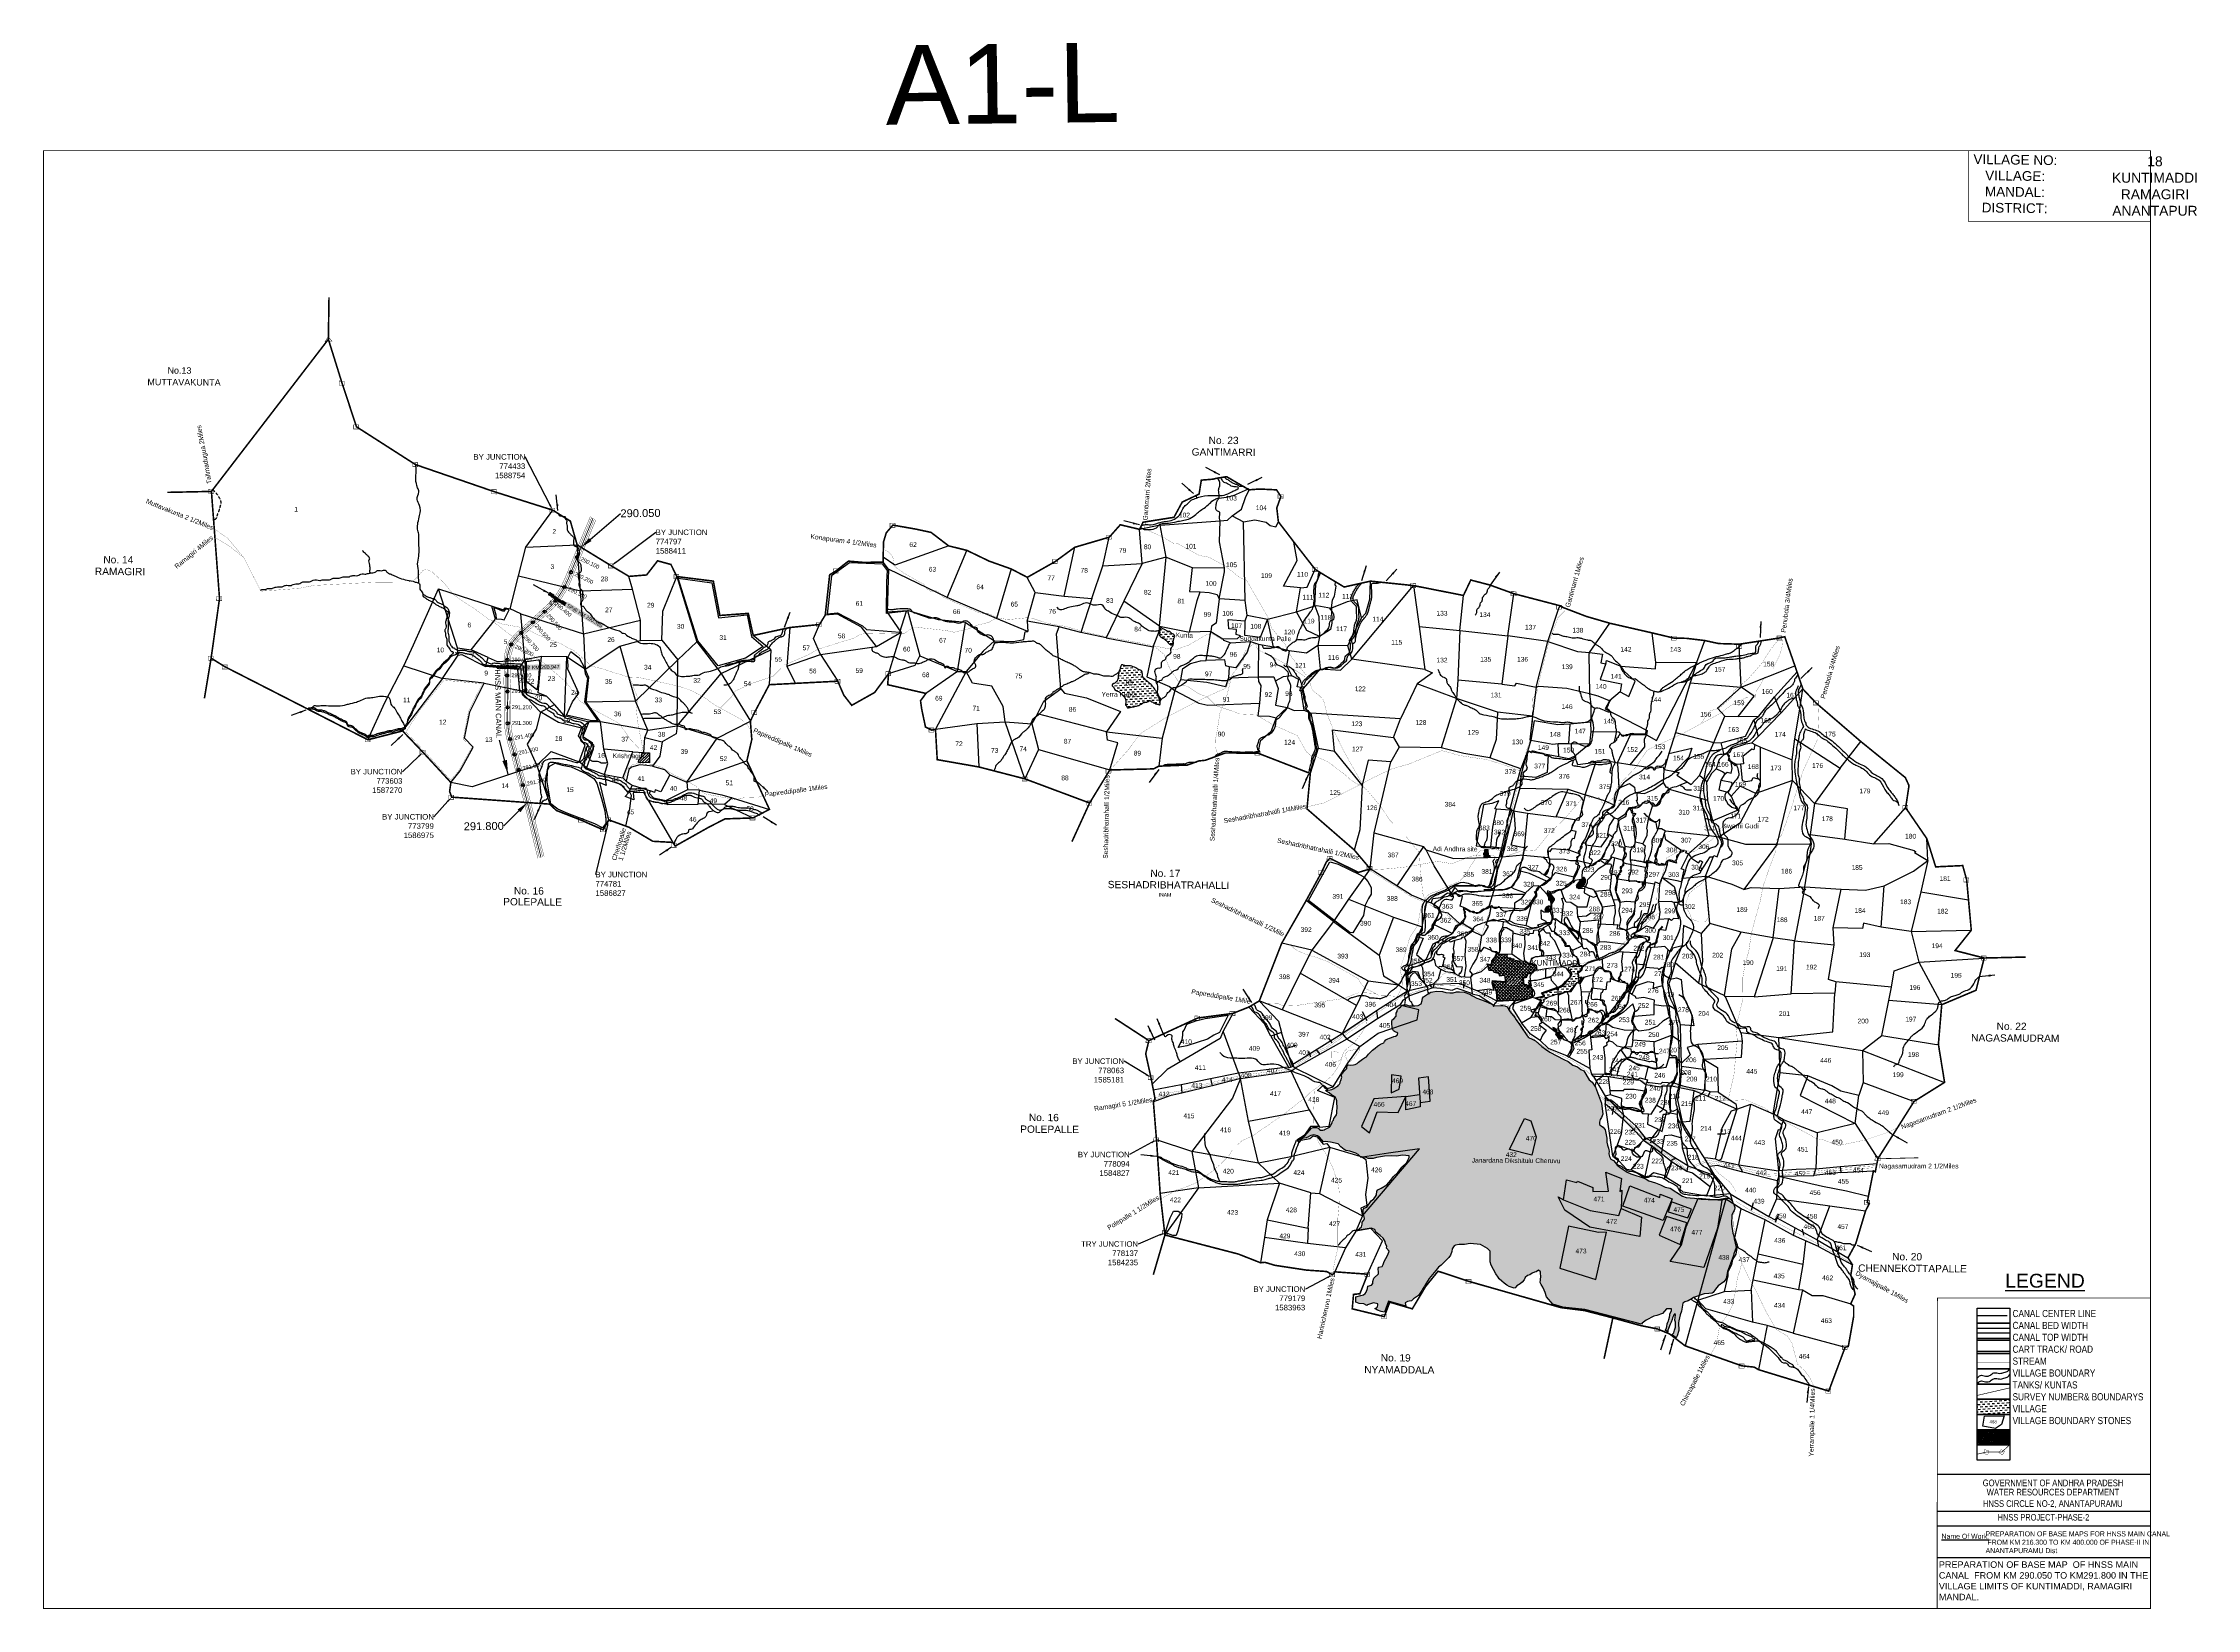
# Model space of a CAD drawing. Header units: feet. Extents: x 771226 to 784782, y 1581874 to 1591734.
import ezdxf
from ezdxf import colors
from ezdxf.entities.mleader import LeaderData, LeaderLine
from ezdxf.enums import TextEntityAlignment as Align
from ezdxf.math import Vec2, Vec3

# ---------------------------------------------------------------- set-up
doc = ezdxf.new("R2010")
doc.units = ezdxf.units.FT
doc.header["$LTSCALE"] = 15
doc.header["$MEASUREMENT"] = 0
doc.header["$PDMODE"] = 32
doc.header["$PDSIZE"] = 20
doc.linetypes.add('ACAD_ISO02W100', pattern=[15, 12, -3])
doc.linetypes.add('HIDDEN2', pattern=[0.1875, 0.125, -0.0625])
for name, color, linetype in [('CANAL1', 7, 'Continuous'), ('CRDS STONES', 7, 'Continuous'), ('CSMark', 72, 'Continuous'), ('DIMENSION', 1, 'Continuous'), ('FRAME 025', 7, 'Continuous'), ('HILL', 17, 'Continuous'), ('PLOT', 7, 'Continuous'), ('PLOT NO', 7, 'Continuous'), ('ROADS', 6, 'Continuous'), ('STRUCTURE', 5, 'Continuous'), ('TABLE', 7, 'Continuous'), ('tank', 4, 'Continuous'), ('TANKS-STREAM', 4, 'Continuous'), ('TITLEBLOCK', 7, 'Continuous'), ('VILLAGE', 30, 'Continuous'), ('VILLAGE BOUNDRY', 5, 'HIDDEN2'), ('VILLAGE STONES', 240, 'Continuous')]:
    doc.layers.add(name, color=color, linetype=linetype)
doc.styles.add('A', font='arial.ttf')
doc.styles.add('ARIALN', font='ARIALN.TTF')
doc.styles.get("Standard").update_dxf_attribs({"font": 'arial.ttf'})
doc.linetypes.add('DOTS', pattern='A,1e-06,-3,["●",Standard,S=3,R=0,X=-1.25,Y=-1.25],-3', length=6.000001)
doc.dimstyles.get("Standard").update_dxf_attribs({"dimtxt": 0.18, "dimasz": 40, "dimexe": 0.18, "dimexo": 0.0625, "dimgap": 0.09, "dimtad": 0, "dimtih": 1, "dimtoh": 1, "dimdec": 4, "dimzin": 0, "dimdsep": 46, "dimtxsty": 'Standard', "dimcen": 0.09, "dimadec": 0, "dimazin": 0, "dimtfac": 1, "dimtdec": 4, "dimtofl": 0, "dimtmove": 0, "dimatfit": 3, "dimfxl": 1, "dimtolj": 1, "dimtzin": 0, "dimarcsym": 0})

# ---------------------------------------------------------------- blocks, each defined once
blk = doc.blocks.new('SP')
at = {"layer": 'STRUCTURE'}
h = blk.add_hatch(dxfattribs=at)
h.set_pattern_fill('DASH', color=256, scale=8, style=0)
edge = h.paths.add_edge_path()
edge.add_spline(control_points=[(769826, 1706742), (769825, 1706742), (769824, 1706741), (769821, 1706740), (769817, 1706740), (769811, 1706739), (769804, 1706740), (769798, 1706741), (769796, 1706742)], knot_values=[0, 0, 0, 0, 1.613557, 5.24513, 8.624976, 13.470124, 22.190216, 30.746377, 30.746377, 30.746377, 30.746377], degree=3, periodic=0)
edge.add_line((769796, 1706742), (769793, 1706740))
edge.add_line((769793, 1706740), (769733, 1706740))
edge.add_line((769733, 1706740), (769730, 1706742))
edge.add_spline(control_points=[(769730, 1706742), (769727, 1706741), (769721, 1706739), (769714, 1706738), (769708, 1706739), (769704, 1706740), (769701, 1706740), (769700, 1706741), (769700, 1706741)], knot_values=[0, 0, 0, 0, 8.556161, 17.276253, 22.121402, 25.501247, 29.13282, 30.746377, 30.746377, 30.746377, 30.746377], degree=3, periodic=0)
edge.add_line((769700, 1706741), (769700, 1706722))
edge.add_spline(control_points=[(769700, 1706722), (769700, 1706722), (769701, 1706723), (769704, 1706724), (769708, 1706725), (769714, 1706725), (769721, 1706725), (769727, 1706723), (769730, 1706723)], knot_values=[0, 0, 0, 0, 1.613557, 5.24513, 8.624976, 13.470124, 22.190216, 30.746377, 30.746377, 30.746377, 30.746377], degree=3, periodic=0)
edge.add_line((769730, 1706723), (769733, 1706725))
edge.add_line((769733, 1706725), (769793, 1706725))
edge.add_line((769793, 1706725), (769796, 1706723))
edge.add_spline(control_points=[(769796, 1706723), (769798, 1706723), (769804, 1706725), (769811, 1706726), (769817, 1706725), (769821, 1706725), (769824, 1706724), (769825, 1706723), (769826, 1706723)], knot_values=[0, 0, 0, 0, 8.556161, 17.276253, 22.121402, 25.501247, 29.13282, 30.746377, 30.746377, 30.746377, 30.746377], degree=3, periodic=0)
edge.add_line((769826, 1706723), (769826, 1706742))
h.paths.add_polyline_path([(769764, 1706732, -1), (769761, 1706732, -1)], flags=0)
h.paths.add_polyline_path([(769761, 1706732, 1), (769764, 1706732, 1)], flags=16)
at = {"layer": 'STRUCTURE', "const_width": 0.628}
for points in [[(769727, 1706748), (769727, 1706744), (769733, 1706740), (769793, 1706740), (769799, 1706744), (769799, 1706748)], [(769727, 1706717), (769727, 1706721), (769733, 1706725), (769793, 1706725), (769799, 1706721), (769799, 1706717)]]:
    blk.add_lwpolyline(points, dxfattribs=at)
at = {"layer": 'STRUCTURE', "color": 3}
blk.add_lwpolyline([(769733, 1706725), (769793, 1706725)], dxfattribs=at)
blk.add_lwpolyline([(769733, 1706725), (769793, 1706725)], dxfattribs=at)
at = {"layer": 'STRUCTURE', "color": 0}
blk.add_circle((769763, 1706732), 1.55, dxfattribs=at)
at = {"layer": 'STRUCTURE'}
for points in [[(769700, 1706741), (769701, 1706740), (769704, 1706740), (769708, 1706739), (769713, 1706739), (769721, 1706740), (769730, 1706742)], [(769700, 1706722), (769701, 1706723), (769704, 1706724), (769708, 1706724), (769713, 1706725), (769721, 1706724), (769730, 1706723)], [(769826, 1706742), (769824, 1706741), (769821, 1706740), (769817, 1706740), (769813, 1706739), (769804, 1706740), (769796, 1706742)], [(769826, 1706723), (769824, 1706724), (769821, 1706725), (769817, 1706725), (769813, 1706726), (769804, 1706725), (769796, 1706723)]]:
    blk.add_spline(points, degree=3, dxfattribs=at)
at = {"layer": 'STRUCTURE', "color": 0}
blk.add_text('STREAM', height=5, dxfattribs=at).set_placement((769684, 1706732), align=Align.MIDDLE_CENTER)
for points in [[(769727, 1706732), (769701, 1706732)], [(769824, 1706732), (769801, 1706732)]]:
    blk.add_leader(points, dimstyle='Standard', override={"dimasz": 10, "dimgap": 0.09, "dimtad": 0}, dxfattribs=at)

msp = doc.modelspace()

# ---------------------------------------------------------------- hatches: boundary and pattern name
at = {"layer": 'CANAL1', "lineweight": -3, "ltscale": 5}
h = msp.add_hatch(dxfattribs=at)
h.set_pattern_fill('ANSI32', color=256, scale=25)
h.paths.add_polyline_path([(780322, 1586635), (780294, 1586635), (780294, 1586623), (780322, 1586623)])
h.paths.add_polyline_path([(780332, 1586618), (780296, 1586618), (780296, 1586608), (780332, 1586608)])
h = msp.add_hatch(dxfattribs=at)
h.set_pattern_fill('ANSI32', color=256, scale=25)
h.paths.add_polyline_path([(780301, 1586654), (780301, 1586637), (780320, 1586637), (780320, 1586656)])
at = {"layer": 'tank', "lineweight": -3}
h = msp.add_hatch(dxfattribs=at)
h.set_pattern_fill('DASH', color=256, scale=121.5050865, angle=3.540536199, style=0)
edge = h.paths.add_edge_path()
edge.add_spline(control_points=[(778250, 1588007), (778252, 1588012), (778254, 1588017), (778254, 1588026), (778254, 1588031), (778255, 1588037), (778258, 1588044), (778258, 1588051), (778266, 1588055), (778268, 1588047), (778276, 1588044), (778284, 1588043), (778292, 1588038), (778298, 1588034), (778306, 1588030), (778313, 1588030), (778322, 1588027), (778326, 1588019), (778336, 1588015), (778342, 1588010), (778350, 1588005), (778350, 1587994), (778343, 1587986), (778341, 1587977), (778338, 1587964), (778337, 1587947), (778322, 1587945), (778315, 1587952), (778305, 1587959), (778299, 1587968), (778288, 1587978), (778277, 1587989), (778262, 1587992), (778256, 1588001), (778252, 1588005), (778250, 1588007)], knot_values=[0, 0, 0, 0, 13.925427, 18.328456, 25.102382, 29.222894, 38.016736, 45.629086, 50.483338, 57.735276, 63.347115, 74.292712, 82.788474, 91.161265, 97.082383, 107.061218, 113.294678, 124.560795, 132.29873, 144.240355, 146.410622, 160.780636, 167.92784, 177.999565, 186.967361, 210.682496, 216.487125, 228.813006, 237.970727, 251.901964, 261.500138, 283.262351, 296.760089, 305.399757, 314.269524, 314.269524, 314.269524, 314.269524], degree=3, periodic=0)
h = msp.add_hatch(dxfattribs=at)
h.set_pattern_fill('DASH', color=256, scale=121.5050865, angle=3.540536199, style=0)
edge = h.paths.add_edge_path()
edge.add_spline(control_points=[(777955, 1587687), (777960, 1587682), (777968, 1587675), (777974, 1587656), (777996, 1587655), (778008, 1587639), (778022, 1587629), (778031, 1587619), (778039, 1587606), (778040, 1587592), (778043, 1587578), (778036, 1587565), (778049, 1587560), (778048, 1587546), (778063, 1587550), (778079, 1587553), (778102, 1587557), (778121, 1587562), (778134, 1587568), (778143, 1587575), (778155, 1587583), (778170, 1587583), (778182, 1587589), (778192, 1587597), (778201, 1587589), (778209, 1587582), (778220, 1587578), (778228, 1587573), (778236, 1587573), (778242, 1587570), (778249, 1587571), (778248, 1587565), (778259, 1587569), (778256, 1587578), (778260, 1587594), (778246, 1587613), (778243, 1587635), (778233, 1587651), (778224, 1587665), (778213, 1587680), (778202, 1587694), (778188, 1587704), (778180, 1587714), (778168, 1587719), (778162, 1587731), (778150, 1587737), (778145, 1587748), (778145, 1587764), (778143, 1587784), (778126, 1587787), (778114, 1587792), (778103, 1587802), (778087, 1587807), (778067, 1587814), (778046, 1587811), (778028, 1587816), (778019, 1587818), (778011, 1587821), (778010, 1587808), (778005, 1587797), (778000, 1587782), (777996, 1587767), (777992, 1587755), (777993, 1587744), (777992, 1587735), (777989, 1587724), (777986, 1587715), (777975, 1587708), (777968, 1587702), (777956, 1587698), (777956, 1587692), (777955, 1587687)], knot_values=[0, 0, 0, 0, 20.121423, 32.989307, 54.724718, 74.068572, 91.279121, 104.674725, 116.035555, 135.038137, 147.908176, 159.043139, 168.680619, 181.209554, 187.694037, 207.457748, 234.947221, 255.555705, 266.905474, 278.042699, 289.410673, 309.995594, 319.311202, 332.540917, 338.843684, 352.627119, 366.356683, 372.284862, 380.831424, 387.816253, 394.166046, 395.301163, 403.897738, 408.701949, 422.514129, 451.406554, 472.116095, 488.512017, 507.174076, 522.193822, 545.199165, 560.126958, 572.456753, 583.79786, 597.420052, 609.809337, 621.89784, 633.371126, 657.304739, 669.477907, 680.772203, 696.775753, 712.749599, 731.416512, 759.101271, 775.730364, 784.338885, 788.590259, 798.853677, 810.820539, 829.244674, 843.520257, 858.960804, 864.966068, 876.391978, 887.61189, 897.554583, 906.096114, 922.280274, 927.656824, 940.197648, 940.197648, 940.197648, 940.197648], degree=3, periodic=0)
h = msp.add_hatch(dxfattribs=at)
h.set_pattern_fill('DASH', color=256, scale=121.5050865, angle=3.540536199, style=0)
edge = h.paths.add_edge_path()
edge.add_line((780652, 1585579), (780663, 1585585))
edge.add_line((780663, 1585585), (780637, 1585622))
edge.add_line((780637, 1585622), (780645, 1585651))
edge.add_line((780645, 1585651), (780656, 1585678))
edge.add_line((780656, 1585678), (780666, 1585690))
edge.add_line((780666, 1585690), (780674, 1585700))
edge.add_line((780674, 1585700), (780674, 1585713))
edge.add_line((780674, 1585713), (780690, 1585721))
edge.add_line((780690, 1585721), (780697, 1585727))
edge.add_line((780697, 1585727), (780721, 1585735))
edge.add_line((780721, 1585735), (780731, 1585738))
edge.add_line((780731, 1585738), (780746, 1585743))
edge.add_line((780746, 1585743), (780755, 1585746))
edge.add_line((780755, 1585746), (780787, 1585753))
edge.add_line((780787, 1585753), (780810, 1585761))
edge.add_line((780810, 1585761), (780838, 1585766))
edge.add_line((780838, 1585766), (780851, 1585784))
edge.add_line((780851, 1585784), (780865, 1585797))
edge.add_line((780865, 1585797), (780870, 1585804))
edge.add_line((780870, 1585804), (780875, 1585812))
edge.add_line((780875, 1585812), (780882, 1585818))
edge.add_line((780882, 1585818), (780889, 1585821))
edge.add_line((780889, 1585821), (780900, 1585826))
edge.add_line((780900, 1585826), (780905, 1585828))
edge.add_line((780905, 1585828), (780908, 1585832))
edge.add_line((780908, 1585832), (780912, 1585836))
edge.add_line((780912, 1585836), (780913, 1585840))
edge.add_line((780913, 1585840), (780913, 1585846))
edge.add_line((780913, 1585846), (780912, 1585850))
edge.add_line((780912, 1585850), (780909, 1585852))
edge.add_line((780909, 1585852), (780900, 1585850))
edge.add_line((780900, 1585850), (780892, 1585847))
edge.add_line((780892, 1585847), (780891, 1585864))
edge.add_line((780891, 1585864), (780886, 1585876))
edge.add_line((780886, 1585876), (780886, 1585881))
edge.add_line((780886, 1585881), (780891, 1585888))
edge.add_line((780891, 1585888), (780901, 1585894))
edge.add_line((780901, 1585894), (780907, 1585901))
edge.add_line((780907, 1585901), (780908, 1585909))
edge.add_line((780908, 1585909), (780915, 1585912))
edge.add_line((780915, 1585912), (780910, 1585924))
edge.add_line((780910, 1585924), (780899, 1585925))
edge.add_line((780899, 1585925), (780893, 1585918))
edge.add_line((780893, 1585918), (780887, 1585920))
edge.add_line((780887, 1585920), (780866, 1585920))
edge.add_line((780866, 1585920), (780843, 1585918))
edge.add_line((780843, 1585918), (780826, 1585913))
edge.add_line((780826, 1585913), (780824, 1585904))
edge.add_line((780824, 1585904), (780829, 1585896))
edge.add_line((780829, 1585896), (780835, 1585894))
edge.add_line((780835, 1585894), (780839, 1585888))
edge.add_line((780839, 1585888), (780843, 1585882))
edge.add_line((780843, 1585882), (780844, 1585877))
edge.add_line((780844, 1585877), (780843, 1585864))
edge.add_line((780843, 1585864), (780839, 1585853))
edge.add_line((780839, 1585853), (780817, 1585827))
edge.add_line((780817, 1585827), (780795, 1585804))
edge.add_line((780795, 1585804), (780787, 1585794))
edge.add_line((780787, 1585794), (780780, 1585789))
edge.add_line((780780, 1585789), (780754, 1585779))
edge.add_line((780754, 1585779), (780701, 1585762))
edge.add_line((780701, 1585762), (780677, 1585754))
edge.add_line((780677, 1585754), (780663, 1585747))
edge.add_line((780663, 1585747), (780674, 1585740))
edge.add_line((780674, 1585740), (780673, 1585733))
edge.add_line((780673, 1585733), (780670, 1585726))
edge.add_line((780670, 1585726), (780657, 1585726))
edge.add_line((780657, 1585726), (780632, 1585722))
edge.add_line((780632, 1585722), (780623, 1585721))
edge.add_line((780623, 1585721), (780642, 1585714))
edge.add_line((780642, 1585714), (780647, 1585713))
edge.add_line((780647, 1585713), (780655, 1585709))
edge.add_line((780655, 1585709), (780656, 1585704))
edge.add_line((780656, 1585704), (780653, 1585698))
edge.add_line((780653, 1585698), (780649, 1585691))
edge.add_line((780649, 1585691), (780642, 1585675))
edge.add_line((780642, 1585675), (780633, 1585665))
edge.add_line((780633, 1585665), (780629, 1585655))
edge.add_line((780629, 1585655), (780627, 1585650))
edge.add_line((780627, 1585650), (780620, 1585651))
edge.add_line((780620, 1585651), (780611, 1585650))
edge.add_line((780611, 1585650), (780590, 1585644))
edge.add_line((780590, 1585644), (780591, 1585639))
edge.add_line((780591, 1585639), (780591, 1585638))
edge.add_line((780591, 1585638), (780599, 1585635))
edge.add_line((780599, 1585635), (780609, 1585634))
edge.add_line((780609, 1585634), (780617, 1585634))
edge.add_line((780617, 1585634), (780623, 1585631))
edge.add_line((780623, 1585631), (780620, 1585617))
edge.add_line((780620, 1585617), (780616, 1585610))
edge.add_line((780616, 1585610), (780615, 1585608))
edge.add_line((780615, 1585608), (780630, 1585608))
edge.add_line((780630, 1585608), (780635, 1585604))
edge.add_line((780635, 1585604), (780653, 1585579))
h = msp.add_hatch(dxfattribs=at)
h.set_pattern_fill('DASH', color=256, scale=121.5050865, angle=3.540536199, style=0)
edge = h.paths.add_edge_path()
edge.add_line((779131, 1584816), (779121, 1584827))
edge.add_line((779121, 1584827), (779167, 1584853))
edge.add_line((779167, 1584853), (779210, 1584902))
edge.add_line((779210, 1584902), (779220, 1584905))
edge.add_line((779220, 1584905), (779230, 1584905))
edge.add_line((779230, 1584905), (779240, 1584905))
edge.add_line((779240, 1584905), (779248, 1584903))
edge.add_line((779248, 1584903), (779255, 1584899))
edge.add_line((779255, 1584899), (779258, 1584895))
edge.add_line((779258, 1584895), (779266, 1584890))
edge.add_line((779266, 1584890), (779272, 1584888))
edge.add_line((779272, 1584888), (779281, 1584889))
edge.add_line((779281, 1584889), (779289, 1584892))
edge.add_line((779289, 1584892), (779296, 1584895))
edge.add_line((779296, 1584895), (779305, 1584899))
edge.add_line((779305, 1584899), (779315, 1584903))
edge.add_line((779315, 1584903), (779323, 1584908))
edge.add_line((779323, 1584908), (779327, 1584913))
edge.add_line((779327, 1584913), (779332, 1584920))
edge.add_line((779332, 1584920), (779335, 1584926))
edge.add_line((779335, 1584926), (779337, 1584931))
edge.add_line((779337, 1584931), (779339, 1584937))
edge.add_line((779339, 1584937), (779342, 1584945))
edge.add_line((779342, 1584945), (779347, 1584953))
edge.add_line((779347, 1584953), (779351, 1584963))
edge.add_line((779351, 1584963), (779357, 1584971))
edge.add_line((779357, 1584971), (779366, 1584986))
edge.add_line((779366, 1584986), (779370, 1584995))
edge.add_line((779370, 1584995), (779369, 1585011))
edge.add_line((779369, 1585011), (779371, 1585027))
edge.add_line((779371, 1585027), (779372, 1585036))
edge.add_line((779372, 1585036), (779370, 1585060))
edge.add_line((779370, 1585060), (779369, 1585074))
edge.add_line((779369, 1585074), (779364, 1585087))
edge.add_line((779364, 1585087), (779360, 1585095))
edge.add_line((779360, 1585095), (779352, 1585102))
edge.add_line((779352, 1585102), (779342, 1585108))
edge.add_line((779342, 1585108), (779335, 1585112))
edge.add_line((779335, 1585112), (779321, 1585124))
edge.add_line((779321, 1585124), (779306, 1585133))
edge.add_line((779306, 1585133), (779298, 1585139))
edge.add_line((779298, 1585139), (779307, 1585139))
edge.add_line((779307, 1585139), (779313, 1585140))
edge.add_line((779313, 1585140), (779326, 1585143))
edge.add_line((779326, 1585143), (779338, 1585146))
edge.add_line((779338, 1585146), (779351, 1585151))
edge.add_line((779351, 1585151), (779370, 1585163))
edge.add_line((779370, 1585163), (779375, 1585166))
edge.add_line((779375, 1585166), (779380, 1585172))
edge.add_line((779380, 1585172), (779386, 1585178))
edge.add_line((779386, 1585178), (779389, 1585186))
edge.add_line((779389, 1585186), (779390, 1585194))
edge.add_line((779390, 1585194), (779394, 1585202))
edge.add_line((779394, 1585202), (779400, 1585223))
edge.add_line((779400, 1585223), (779397, 1585233))
edge.add_line((779397, 1585233), (779400, 1585239))
edge.add_line((779400, 1585239), (779401, 1585245))
edge.add_line((779401, 1585245), (779407, 1585251))
edge.add_line((779407, 1585251), (779413, 1585258))
edge.add_line((779413, 1585258), (779418, 1585262))
edge.add_line((779418, 1585262), (779431, 1585278))
edge.add_line((779431, 1585278), (779432, 1585287))
edge.add_line((779432, 1585287), (779433, 1585292))
edge.add_line((779433, 1585292), (779436, 1585298))
edge.add_line((779436, 1585298), (779443, 1585300))
edge.add_line((779443, 1585300), (779452, 1585299))
edge.add_line((779452, 1585299), (779473, 1585300))
edge.add_line((779473, 1585300), (779484, 1585303))
edge.add_line((779484, 1585303), (779497, 1585309))
edge.add_line((779497, 1585309), (779506, 1585317))
edge.add_line((779506, 1585317), (779513, 1585324))
edge.add_line((779513, 1585324), (779530, 1585336))
edge.add_line((779530, 1585336), (779544, 1585344))
edge.add_line((779544, 1585344), (779556, 1585350))
edge.add_line((779556, 1585350), (779568, 1585367))
edge.add_line((779568, 1585367), (779573, 1585372))
edge.add_line((779573, 1585372), (779578, 1585377))
edge.add_line((779578, 1585377), (779585, 1585384))
edge.add_line((779585, 1585384), (779594, 1585392))
edge.add_line((779594, 1585392), (779602, 1585400))
edge.add_line((779602, 1585400), (779611, 1585406))
edge.add_line((779611, 1585406), (779625, 1585417))
edge.add_line((779625, 1585417), (779644, 1585430))
edge.add_line((779644, 1585430), (779665, 1585439))
edge.add_line((779665, 1585439), (779668, 1585447))
edge.add_line((779668, 1585447), (779678, 1585458))
edge.add_line((779678, 1585458), (779689, 1585464))
edge.add_line((779689, 1585464), (779701, 1585469))
edge.add_line((779701, 1585469), (779713, 1585472))
edge.add_line((779713, 1585472), (779728, 1585478))
edge.add_line((779728, 1585478), (779738, 1585481))
edge.add_line((779738, 1585481), (779749, 1585487))
edge.add_line((779749, 1585487), (779752, 1585500))
edge.add_line((779752, 1585500), (779746, 1585503))
edge.add_line((779746, 1585503), (779740, 1585507))
edge.add_line((779740, 1585507), (779732, 1585511))
edge.add_line((779732, 1585511), (779726, 1585514))
edge.add_line((779726, 1585514), (779721, 1585522))
edge.add_line((779721, 1585522), (779718, 1585524))
edge.add_line((779718, 1585524), (779718, 1585534))
edge.add_line((779718, 1585534), (779718, 1585538))
edge.add_line((779718, 1585538), (779715, 1585558))
edge.add_line((779715, 1585558), (779715, 1585575))
edge.add_line((779715, 1585575), (779718, 1585583))
edge.add_line((779718, 1585583), (779728, 1585591))
edge.add_line((779728, 1585591), (779743, 1585606))
edge.add_line((779743, 1585606), (779742, 1585617))
edge.add_line((779742, 1585617), (779743, 1585626))
edge.add_line((779743, 1585626), (779748, 1585637))
edge.add_line((779748, 1585637), (779749, 1585643))
edge.add_line((779749, 1585643), (779753, 1585651))
edge.add_line((779753, 1585651), (779759, 1585658))
edge.add_line((779759, 1585658), (779769, 1585664))
edge.add_line((779769, 1585664), (779780, 1585676))
edge.add_line((779780, 1585676), (779788, 1585679))
edge.add_line((779788, 1585679), (779808, 1585678))
edge.add_line((779808, 1585678), (779825, 1585672))
edge.add_line((779825, 1585672), (779845, 1585671))
edge.add_line((779845, 1585671), (779860, 1585671))
edge.add_line((779860, 1585671), (779880, 1585674))
edge.add_line((779880, 1585674), (779900, 1585684))
edge.add_line((779900, 1585684), (779905, 1585705))
edge.add_line((779905, 1585705), (779909, 1585721))
edge.add_line((779909, 1585721), (779914, 1585728))
edge.add_line((779914, 1585728), (779926, 1585736))
edge.add_line((779926, 1585736), (779939, 1585746))
edge.add_line((779939, 1585746), (779960, 1585757))
edge.add_line((779960, 1585757), (779974, 1585761))
edge.add_line((779974, 1585761), (779996, 1585765))
edge.add_line((779996, 1585765), (780033, 1585763))
edge.add_line((780033, 1585763), (780056, 1585756))
edge.add_line((780056, 1585756), (780081, 1585753))
edge.add_line((780081, 1585753), (780102, 1585753))
edge.add_line((780102, 1585753), (780122, 1585761))
edge.add_line((780122, 1585761), (780141, 1585761))
edge.add_line((780141, 1585761), (780170, 1585757))
edge.add_line((780170, 1585757), (780206, 1585745))
edge.add_line((780206, 1585745), (780222, 1585735))
edge.add_line((780222, 1585735), (780251, 1585720))
edge.add_line((780251, 1585720), (780279, 1585709))
edge.add_line((780279, 1585709), (780306, 1585699))
edge.add_line((780306, 1585699), (780340, 1585685))
edge.add_line((780340, 1585685), (780349, 1585680))
edge.add_line((780349, 1585680), (780355, 1585668))
edge.add_line((780355, 1585668), (780360, 1585671))
edge.add_line((780360, 1585671), (780401, 1585674))
edge.add_line((780401, 1585674), (780413, 1585674))
edge.add_line((780413, 1585674), (780427, 1585672))
edge.add_line((780427, 1585672), (780441, 1585665))
edge.add_line((780441, 1585665), (780460, 1585635))
edge.add_line((780460, 1585635), (780489, 1585598))
edge.add_line((780489, 1585598), (780496, 1585585))
edge.add_line((780496, 1585585), (780515, 1585561))
edge.add_line((780515, 1585561), (780527, 1585541))
edge.add_line((780527, 1585541), (780567, 1585483))
edge.add_line((780567, 1585483), (780576, 1585473))
edge.add_line((780576, 1585473), (780599, 1585463))
edge.add_line((780599, 1585463), (780619, 1585451))
edge.add_line((780619, 1585451), (780660, 1585416))
edge.add_line((780660, 1585416), (780682, 1585400))
edge.add_line((780682, 1585400), (780710, 1585380))
edge.add_line((780710, 1585380), (780798, 1585335))
edge.add_line((780798, 1585335), (780824, 1585321))
edge.add_line((780824, 1585321), (780855, 1585298))
edge.add_line((780855, 1585298), (780883, 1585287))
edge.add_line((780883, 1585287), (780905, 1585271))
edge.add_line((780905, 1585271), (780923, 1585262))
edge.add_line((780923, 1585262), (780958, 1585205))
edge.add_line((780958, 1585205), (780975, 1585192))
edge.add_line((780975, 1585192), (780996, 1585160))
edge.add_line((780996, 1585160), (781035, 1585059))
edge.add_line((781035, 1585059), (781043, 1584990))
edge.add_line((781043, 1584990), (781035, 1584968))
edge.add_line((781035, 1584968), (781027, 1584957))
edge.add_line((781027, 1584957), (781023, 1584940))
edge.add_line((781023, 1584940), (781022, 1584926))
edge.add_line((781022, 1584926), (781025, 1584922))
edge.add_line((781025, 1584922), (781035, 1584914))
edge.add_line((781035, 1584914), (781045, 1584907))
edge.add_line((781045, 1584907), (781057, 1584892))
edge.add_line((781057, 1584892), (781068, 1584838))
edge.add_line((781068, 1584838), (781069, 1584814))
edge.add_line((781069, 1584814), (781073, 1584795))
edge.add_line((781073, 1584795), (781078, 1584776))
edge.add_line((781078, 1584776), (781080, 1584766))
edge.add_line((781080, 1584766), (781082, 1584757))
edge.add_line((781082, 1584757), (781081, 1584740))
edge.add_line((781081, 1584740), (781085, 1584723))
edge.add_line((781085, 1584723), (781093, 1584707))
edge.add_line((781093, 1584707), (781110, 1584697))
edge.add_line((781110, 1584697), (781122, 1584684))
edge.add_line((781122, 1584684), (781134, 1584669))
edge.add_line((781134, 1584669), (781150, 1584655))
edge.add_line((781150, 1584655), (781165, 1584645))
edge.add_line((781165, 1584645), (781196, 1584624))
edge.add_line((781196, 1584624), (781220, 1584615))
edge.add_line((781220, 1584615), (781309, 1584584))
edge.add_line((781309, 1584584), (781332, 1584570))
edge.add_line((781332, 1584570), (781375, 1584558))
edge.add_line((781375, 1584558), (781407, 1584544))
edge.add_line((781407, 1584544), (781436, 1584530))
edge.add_line((781436, 1584530), (781466, 1584523))
edge.add_line((781466, 1584523), (781545, 1584474))
edge.add_line((781545, 1584474), (781568, 1584466))
edge.add_line((781568, 1584466), (781593, 1584462))
edge.add_line((781593, 1584462), (781621, 1584461))
edge.add_line((781621, 1584461), (781663, 1584454))
edge.add_line((781663, 1584454), (781707, 1584453))
edge.add_line((781707, 1584453), (781752, 1584453))
edge.add_line((781752, 1584453), (781779, 1584455))
edge.add_line((781779, 1584455), (781813, 1584461))
edge.add_line((781813, 1584461), (781840, 1584461))
edge.add_line((781840, 1584461), (781854, 1584446))
edge.add_line((781854, 1584446), (781868, 1584421))
edge.add_line((781868, 1584421), (781873, 1584403))
edge.add_line((781873, 1584403), (781871, 1584387))
edge.add_line((781871, 1584387), (781854, 1584356))
edge.add_line((781854, 1584356), (781853, 1584297))
edge.add_line((781853, 1584297), (781862, 1584241))
edge.add_line((781862, 1584241), (781867, 1584224))
edge.add_line((781867, 1584224), (781870, 1584205))
edge.add_line((781870, 1584205), (781882, 1584151))
edge.add_line((781882, 1584151), (781877, 1584133))
edge.add_line((781877, 1584133), (781868, 1584110))
edge.add_line((781868, 1584110), (781865, 1584100))
edge.add_line((781865, 1584100), (781859, 1584082))
edge.add_line((781859, 1584082), (781847, 1584050))
edge.add_line((781847, 1584050), (781827, 1584000))
edge.add_line((781827, 1584000), (781823, 1583975))
edge.add_line((781823, 1583975), (781820, 1583955))
edge.add_line((781820, 1583955), (781813, 1583945))
edge.add_line((781813, 1583945), (781805, 1583935))
edge.add_line((781805, 1583935), (781770, 1583908))
edge.add_line((781770, 1583908), (781752, 1583888))
edge.add_line((781752, 1583888), (781737, 1583866))
edge.add_line((781737, 1583866), (781731, 1583862))
edge.add_line((781731, 1583862), (781710, 1583861))
edge.add_line((781710, 1583861), (781681, 1583859))
edge.add_line((781681, 1583859), (781614, 1583836))
edge.add_line((781614, 1583836), (781606, 1583829))
edge.add_line((781606, 1583829), (781580, 1583815))
edge.add_line((781580, 1583815), (781559, 1583808))
edge.add_line((781559, 1583808), (781546, 1583800))
edge.add_line((781546, 1583800), (781538, 1583750))
edge.add_line((781538, 1583750), (781530, 1583727))
edge.add_line((781530, 1583727), (781526, 1583708))
edge.add_line((781526, 1583708), (781522, 1583689))
edge.add_line((781522, 1583689), (781520, 1583675))
edge.add_line((781520, 1583675), (781521, 1583628))
edge.add_line((781521, 1583628), (781511, 1583593))
edge.add_line((781511, 1583593), (781505, 1583581))
edge.add_line((781505, 1583581), (781482, 1583599))
edge.add_line((781482, 1583599), (781480, 1583603))
edge.add_line((781480, 1583603), (781490, 1583613))
edge.add_line((781490, 1583613), (781494, 1583629))
edge.add_line((781494, 1583629), (781500, 1583648))
edge.add_line((781500, 1583648), (781500, 1583660))
edge.add_line((781500, 1583660), (781500, 1583669))
edge.add_line((781500, 1583669), (781500, 1583679))
edge.add_line((781500, 1583679), (781497, 1583693))
edge.add_line((781497, 1583693), (781499, 1583710))
edge.add_line((781499, 1583710), (781500, 1583726))
edge.add_line((781500, 1583726), (781498, 1583734))
edge.add_line((781498, 1583734), (781490, 1583726))
edge.add_line((781490, 1583726), (781487, 1583720))
edge.add_line((781487, 1583720), (781481, 1583708))
edge.add_line((781481, 1583708), (781479, 1583697))
edge.add_line((781479, 1583697), (781474, 1583680))
edge.add_line((781474, 1583680), (781466, 1583667))
edge.add_line((781466, 1583667), (781456, 1583641))
edge.add_line((781456, 1583641), (781452, 1583630))
edge.add_line((781452, 1583630), (781452, 1583623))
edge.add_line((781452, 1583623), (781452, 1583620))
edge.add_line((781452, 1583620), (781453, 1583619))
edge.add_line((781453, 1583619), (781454, 1583617))
edge.add_line((781454, 1583617), (781439, 1583627))
edge.add_line((781439, 1583627), (781436, 1583628))
edge.add_line((781436, 1583628), (781444, 1583642))
edge.add_line((781444, 1583642), (781446, 1583653))
edge.add_line((781446, 1583653), (781447, 1583670))
edge.add_line((781447, 1583670), (781453, 1583681))
edge.add_line((781453, 1583681), (781456, 1583689))
edge.add_line((781456, 1583689), (781459, 1583697))
edge.add_line((781459, 1583697), (781462, 1583712))
edge.add_line((781462, 1583712), (781464, 1583722))
edge.add_line((781464, 1583722), (781464, 1583731))
edge.add_line((781464, 1583731), (781475, 1583754))
edge.add_line((781475, 1583754), (781475, 1583764))
edge.add_line((781475, 1583764), (781444, 1583763))
edge.add_line((781444, 1583763), (781419, 1583734))
edge.add_line((781419, 1583734), (781383, 1583723))
edge.add_line((781383, 1583723), (781364, 1583717))
edge.add_line((781364, 1583717), (781316, 1583693))
edge.add_line((781316, 1583693), (781291, 1583674))
edge.add_line((781291, 1583674), (781286, 1583667))
edge.add_line((781286, 1583667), (780929, 1583760))
edge.add_line((780929, 1583760), (780792, 1583775))
edge.add_line((780792, 1583775), (780728, 1583794))
edge.add_line((780728, 1583794), (780689, 1583839))
edge.add_line((780689, 1583839), (780680, 1583867))
edge.add_line((780680, 1583867), (780674, 1583882))
edge.add_line((780674, 1583882), (780665, 1583900))
edge.add_line((780665, 1583900), (780655, 1583917))
edge.add_line((780655, 1583917), (780648, 1583930))
edge.add_line((780648, 1583930), (780650, 1583946))
edge.add_line((780650, 1583946), (780653, 1583969))
edge.add_line((780653, 1583969), (780650, 1583987))
edge.add_line((780650, 1583987), (780650, 1583998))
edge.add_line((780650, 1583998), (780639, 1584007))
edge.add_line((780639, 1584007), (780624, 1583996))
edge.add_line((780624, 1583996), (780614, 1583994))
edge.add_line((780614, 1583994), (780599, 1583989))
edge.add_line((780599, 1583989), (780583, 1583979))
edge.add_line((780583, 1583979), (780568, 1583974))
edge.add_line((780568, 1583974), (780555, 1583961))
edge.add_line((780555, 1583961), (780547, 1583946))
edge.add_line((780547, 1583946), (780535, 1583932))
edge.add_line((780535, 1583932), (780522, 1583922))
edge.add_line((780522, 1583922), (780502, 1583909))
edge.add_line((780502, 1583909), (780492, 1583897))
edge.add_line((780492, 1583897), (780486, 1583894))
edge.add_line((780486, 1583894), (780453, 1583904))
edge.add_line((780453, 1583904), (780438, 1583914))
edge.add_line((780438, 1583914), (780422, 1583926))
edge.add_line((780422, 1583926), (780408, 1583938))
edge.add_line((780408, 1583938), (780391, 1583952))
edge.add_line((780391, 1583952), (780384, 1583964))
edge.add_line((780384, 1583964), (780369, 1583984))
edge.add_line((780369, 1583984), (780354, 1584011))
edge.add_line((780354, 1584011), (780340, 1584039))
edge.add_line((780340, 1584039), (780335, 1584060))
edge.add_line((780335, 1584060), (780333, 1584111))
edge.add_line((780333, 1584111), (780334, 1584127))
edge.add_line((780334, 1584127), (780318, 1584144))
edge.add_line((780318, 1584144), (780287, 1584161))
edge.add_line((780287, 1584161), (780273, 1584170))
edge.add_line((780273, 1584170), (780209, 1584176))
edge.add_line((780209, 1584176), (780173, 1584170))
edge.add_line((780173, 1584170), (780138, 1584170))
edge.add_line((780138, 1584170), (780116, 1584165))
edge.add_line((780116, 1584165), (780107, 1584161))
edge.add_line((780107, 1584161), (780094, 1584142))
edge.add_line((780094, 1584142), (780092, 1584124))
edge.add_line((780092, 1584124), (780085, 1584102))
edge.add_line((780085, 1584102), (780073, 1584087))
edge.add_line((780073, 1584087), (780025, 1584040))
edge.add_line((780025, 1584040), (780008, 1584026))
edge.add_line((780008, 1584026), (779993, 1584006))
edge.add_line((779993, 1584006), (779951, 1583954))
edge.add_line((779951, 1583954), (779930, 1583921))
edge.add_line((779930, 1583921), (779921, 1583907))
edge.add_line((779921, 1583907), (779912, 1583895))
edge.add_line((779912, 1583895), (779904, 1583879))
edge.add_line((779904, 1583879), (779891, 1583861))
edge.add_line((779891, 1583861), (779883, 1583848))
edge.add_line((779883, 1583848), (779864, 1583836))
edge.add_line((779864, 1583836), (779851, 1583828))
edge.add_line((779851, 1583828), (779838, 1583815))
edge.add_line((779838, 1583815), (779825, 1583812))
edge.add_line((779825, 1583812), (779813, 1583811))
edge.add_line((779813, 1583811), (779798, 1583801))
edge.add_line((779798, 1583801), (779803, 1583780))
edge.add_line((779803, 1583780), (779694, 1583813))
edge.add_line((779694, 1583813), (779668, 1583744))
edge.add_line((779668, 1583744), (779648, 1583748))
edge.add_line((779648, 1583748), (779624, 1583756))
edge.add_line((779624, 1583756), (779609, 1583766))
edge.add_line((779609, 1583766), (779619, 1583770))
edge.add_line((779619, 1583770), (779625, 1583777))
edge.add_line((779625, 1583777), (779628, 1583789))
edge.add_line((779628, 1583789), (779627, 1583796))
edge.add_line((779627, 1583796), (779600, 1583801))
edge.add_line((779600, 1583801), (779562, 1583790))
edge.add_line((779562, 1583790), (779557, 1583786))
edge.add_line((779557, 1583786), (779538, 1583795))
edge.add_line((779538, 1583795), (779510, 1583798))
edge.add_line((779510, 1583798), (779489, 1583805))
edge.add_line((779489, 1583805), (779488, 1583828))
edge.add_line((779488, 1583828), (779488, 1583840))
edge.add_line((779488, 1583840), (779520, 1583847))
edge.add_line((779520, 1583847), (779537, 1583853))
edge.add_line((779537, 1583853), (779547, 1583861))
edge.add_line((779547, 1583861), (779553, 1583869))
edge.add_line((779553, 1583869), (779562, 1583891))
edge.add_line((779562, 1583891), (779564, 1583907))
edge.add_line((779564, 1583907), (779587, 1583912))
edge.add_line((779587, 1583912), (779596, 1583923))
edge.add_line((779596, 1583923), (779596, 1583937))
edge.add_line((779596, 1583937), (779602, 1583958))
edge.add_line((779602, 1583958), (779631, 1583984))
edge.add_line((779631, 1583984), (779631, 1583999))
edge.add_line((779631, 1583999), (779629, 1584012))
edge.add_line((779629, 1584012), (779631, 1584026))
edge.add_line((779631, 1584026), (779655, 1584031))
edge.add_line((779655, 1584031), (779660, 1584043))
edge.add_line((779660, 1584043), (779667, 1584062))
edge.add_line((779667, 1584062), (779677, 1584080))
edge.add_line((779677, 1584080), (779690, 1584104))
edge.add_line((779690, 1584104), (779698, 1584128))
edge.add_line((779698, 1584128), (779682, 1584145))
edge.add_line((779682, 1584145), (779683, 1584159))
edge.add_line((779683, 1584159), (779676, 1584173))
edge.add_line((779676, 1584173), (779673, 1584189))
edge.add_line((779673, 1584189), (779661, 1584210))
edge.add_line((779661, 1584210), (779642, 1584225))
edge.add_line((779642, 1584225), (779615, 1584247))
edge.add_line((779615, 1584247), (779609, 1584264))
edge.add_line((779609, 1584264), (779586, 1584272))
edge.add_line((779586, 1584272), (779496, 1584257))
edge.add_line((779496, 1584257), (779525, 1584280))
edge.add_line((779525, 1584280), (779528, 1584298))
edge.add_line((779528, 1584298), (779528, 1584309))
edge.add_line((779528, 1584309), (779538, 1584323))
edge.add_line((779538, 1584323), (779543, 1584332))
edge.add_line((779543, 1584332), (779534, 1584368))
edge.add_line((779534, 1584368), (779534, 1584379))
edge.add_line((779534, 1584379), (779534, 1584390))
edge.add_line((779534, 1584390), (779541, 1584398))
edge.add_line((779541, 1584398), (779558, 1584405))
edge.add_line((779558, 1584405), (779586, 1584445))
edge.add_line((779586, 1584445), (779601, 1584457))
edge.add_line((779601, 1584457), (779613, 1584471))
edge.add_line((779613, 1584471), (779619, 1584481))
edge.add_line((779619, 1584481), (779620, 1584504))
edge.add_line((779620, 1584504), (779627, 1584514))
edge.add_line((779627, 1584514), (779649, 1584523))
edge.add_line((779649, 1584523), (779684, 1584545))
edge.add_line((779684, 1584545), (779709, 1584575))
edge.add_line((779709, 1584575), (779724, 1584595))
edge.add_line((779724, 1584595), (779753, 1584622))
edge.add_line((779753, 1584622), (779778, 1584655))
edge.add_line((779778, 1584655), (779807, 1584683))
edge.add_line((779807, 1584683), (779824, 1584716))
edge.add_line((779824, 1584716), (779825, 1584727))
edge.add_line((779825, 1584727), (779783, 1584732))
edge.add_line((779783, 1584732), (779744, 1584725))
edge.add_line((779744, 1584725), (779714, 1584727))
edge.add_line((779714, 1584727), (779668, 1584725))
edge.add_line((779668, 1584725), (779619, 1584716))
edge.add_line((779619, 1584716), (779597, 1584711))
edge.add_line((779597, 1584711), (779567, 1584710))
edge.add_line((779567, 1584710), (779550, 1584719))
edge.add_line((779550, 1584719), (779523, 1584716))
edge.add_line((779523, 1584716), (779504, 1584736))
edge.add_line((779504, 1584736), (779488, 1584745))
edge.add_line((779488, 1584745), (779451, 1584756))
edge.add_line((779451, 1584756), (779426, 1584761))
edge.add_line((779426, 1584761), (779415, 1584767))
edge.add_line((779415, 1584767), (779395, 1584785))
edge.add_line((779395, 1584785), (779377, 1584804))
edge.add_line((779377, 1584804), (779330, 1584814))
edge.add_line((779330, 1584814), (779295, 1584817))
edge.add_line((779295, 1584817), (779286, 1584815))
edge.add_line((779286, 1584815), (779274, 1584828))
edge.add_line((779274, 1584828), (779259, 1584844))
edge.add_line((779259, 1584844), (779247, 1584853))
edge.add_line((779247, 1584853), (779224, 1584859))
edge.add_line((779224, 1584859), (779206, 1584855))
edge.add_line((779206, 1584855), (779193, 1584850))
edge.add_line((779193, 1584850), (779190, 1584846))
edge.add_line((779190, 1584846), (779176, 1584841))
edge.add_line((779176, 1584841), (779152, 1584837))
edge.add_line((779152, 1584837), (779139, 1584827))
edge.add_line((779139, 1584827), (779131, 1584816))
h = msp.add_hatch(dxfattribs=at)
h.set_pattern_fill('DASH', color=256, scale=121.505087, angle=3.5405, style=0)
h.set_pattern_definition([(3.5405362, (10116.983, -113937.078), (14.2212084, 16.09708578), [15.18813582, -15.18813582])])
h.paths.add_polyline_path([(783400, 1583195), (783604, 1583195), (783604, 1583099), (783400, 1583099)])
at = {"layer": 'TANKS-STREAM', "lineweight": -3, "ltscale": 5}
h = msp.add_hatch(dxfattribs=at)
h.set_pattern_fill('ANSI31', color=256, scale=50)
edge = h.paths.add_edge_path()
edge.add_spline(control_points=[(780889, 1586415), (780891, 1586416), (780904, 1586417), (780923, 1586424), (780937, 1586452), (780934, 1586474), (780919, 1586484), (780914, 1586476), (780912, 1586472), (780909, 1586471), (780907, 1586469), (780905, 1586467)], knot_values=[178.39273, 178.39273, 178.39273, 178.39273, 183.45787, 209.12957, 245.413767, 262.447737, 275.007674, 286.171658, 286.171658, 286.171658, 294.039955, 294.039955, 294.039955, 294.039955], degree=3, periodic=0)
edge.add_line((780911, 1586473), (780894, 1586451))
edge.add_spline(control_points=[(780894, 1586451), (780892, 1586446), (780889, 1586438), (780882, 1586429), (780880, 1586426)], knot_values=[131.976894, 131.976894, 131.976894, 131.976894, 149.028046, 157.176819, 157.176819, 157.176819, 157.176819], degree=3, periodic=0)
edge.add_line((780880, 1586426), (780889, 1586415))
h = msp.add_hatch(dxfattribs=at)
h.set_pattern_fill('ANSI31', color=256, scale=25)
edge = h.paths.add_edge_path()
edge.add_spline(control_points=[(780712, 1586297), (780709, 1586300), (780693, 1586300), (780682, 1586288), (780680, 1586279), (780679, 1586275)], knot_values=[0, 0, 0, 0, 18.081912, 34.896633, 46.522944, 46.522944, 46.522944, 46.522944], degree=3, periodic=0)
edge.add_spline(control_points=[(780679, 1586275), (780680, 1586273), (780684, 1586264), (780699, 1586264), (780707, 1586271), (780709, 1586274)], knot_values=[69.904636, 69.904636, 69.904636, 69.904636, 76.622064, 97.422135, 104.316662, 104.316662, 104.316662, 104.316662], degree=3, periodic=0)
edge.add_spline(control_points=[(780709, 1586274), (780706, 1586282), (780702, 1586293), (780711, 1586296), (780712, 1586297)], knot_values=[1454.194632, 1454.194632, 1454.194632, 1454.194632, 1476.041607, 1481.116358, 1481.116358, 1481.116358, 1481.116358], degree=3, periodic=0)
h.paths.add_polyline_path([(780717, 1586252), (780801, 1586251), (780802, 1586297), (780717, 1586297)], flags=9)
h = msp.add_hatch(dxfattribs=at)
h.set_pattern_fill('ANSI31', color=256, scale=50)
edge = h.paths.add_edge_path()
edge.add_spline(control_points=[(780717, 1586333), (780723, 1586332), (780735, 1586332), (780728, 1586351), (780725, 1586360), (780722, 1586365)], knot_values=[436.831798, 436.831798, 436.831798, 436.831798, 450.434106, 464.531837, 481.325669, 481.325669, 481.325669, 481.325669], degree=3, periodic=0)
edge.add_spline(control_points=[(780722, 1586365), (780717, 1586371), (780712, 1586376), (780714, 1586378)], knot_values=[1360.023018, 1360.023018, 1360.023018, 1360.023018, 1379.364895, 1379.364895, 1379.364895, 1379.364895], degree=3, periodic=0)
edge.add_spline(control_points=[(780714, 1586378), (780711, 1586382), (780705, 1586390), (780692, 1586380), (780702, 1586366), (780705, 1586357), (780704, 1586349)], knot_values=[364.711537, 364.711537, 364.711537, 364.711537, 378.150725, 388.642209, 399.23646, 421.044154, 421.044154, 421.044154, 421.044154], degree=3, periodic=0)
edge.add_line((780704, 1586349), (780711, 1586335))
edge.add_spline(control_points=[(780711, 1586335), (780713, 1586335), (780723, 1586334), (780723, 1586324), (780723, 1586316)], knot_values=[320.6532, 320.6532, 320.6532, 320.6532, 325.635331, 345.041932, 345.041932, 345.041932, 345.041932], degree=3, periodic=0)
at = {"layer": 'VILLAGE', "lineweight": -3}
h = msp.add_hatch(dxfattribs=at)
h.set_pattern_fill('ANSI31', color=256, scale=99.334855, angle=-0.3999)
h.set_pattern_definition([(44.6000939, (-5922.772, 16164.75), (-8.71854842, 8.84111117), [])])
h.paths.add_polyline_path([(774995, 1587239), (774994, 1587240), (774993, 1587235), (774985, 1587235), (774985, 1587223), (774975, 1587223), (774974, 1587204), (775044, 1587203), (775044, 1587265), (775000, 1587266), (775000, 1587261), (774995, 1587261)])
at = {"layer": 'VILLAGE', "linetype": 'Continuous'}
h = msp.add_hatch(dxfattribs=at)
h.set_pattern_fill('SACNCR', color=256, scale=150, angle=1.53032, style=0)
edge = h.paths.add_edge_path()
edge.add_line((780560, 1585852), (780559, 1585860))
edge.add_line((780559, 1585860), (780566, 1585860))
edge.add_line((780566, 1585860), (780567, 1585871))
edge.add_line((780567, 1585871), (780568, 1585875))
edge.add_line((780568, 1585875), (780592, 1585876))
edge.add_line((780592, 1585876), (780599, 1585883))
edge.add_spline(control_points=[(780599, 1585883), (780603, 1585888), (780612, 1585898), (780624, 1585921), (780602, 1585927), (780593, 1585933)], knot_values=[381.08189, 381.08189, 381.08189, 381.08189, 402.769189, 416.714921, 448.1442, 448.1442, 448.1442, 448.1442], degree=3, periodic=0)
edge.add_line((780593, 1585933), (780586, 1585934))
edge.add_line((780586, 1585934), (780585, 1585931))
edge.add_line((780585, 1585931), (780553, 1585955))
edge.add_line((780553, 1585955), (780548, 1585954))
edge.add_line((780548, 1585954), (780542, 1585942))
edge.add_line((780542, 1585942), (780542, 1585942))
edge.add_line((780542, 1585942), (780520, 1585944))
edge.add_line((780520, 1585944), (780520, 1585954))
edge.add_line((780520, 1585954), (780496, 1585959))
edge.add_line((780496, 1585959), (780495, 1585950))
edge.add_line((780495, 1585950), (780483, 1585951))
edge.add_line((780483, 1585951), (780483, 1585967))
edge.add_line((780483, 1585967), (780471, 1585968))
edge.add_line((780471, 1585968), (780464, 1585968))
edge.add_line((780464, 1585968), (780463, 1585974))
edge.add_line((780463, 1585974), (780439, 1585974))
edge.add_line((780439, 1585974), (780439, 1585980))
edge.add_line((780439, 1585980), (780439, 1585981))
edge.add_line((780439, 1585981), (780440, 1585997))
edge.add_line((780440, 1585997), (780389, 1585996))
edge.add_line((780389, 1585996), (780381, 1586003))
edge.add_line((780381, 1586003), (780364, 1585974))
edge.add_line((780364, 1585974), (780365, 1585976))
edge.add_line((780365, 1585976), (780345, 1585955))
edge.add_line((780345, 1585955), (780343, 1585933))
edge.add_line((780343, 1585933), (780343, 1585932))
edge.add_line((780343, 1585932), (780326, 1585935))
edge.add_line((780326, 1585935), (780316, 1585935))
edge.add_line((780316, 1585935), (780322, 1585924))
edge.add_line((780322, 1585924), (780321, 1585924))
edge.add_line((780321, 1585924), (780325, 1585897))
edge.add_line((780325, 1585897), (780352, 1585894))
edge.add_line((780352, 1585894), (780355, 1585894))
edge.add_line((780355, 1585894), (780357, 1585887))
edge.add_line((780357, 1585887), (780361, 1585882))
edge.add_line((780361, 1585882), (780389, 1585879))
edge.add_line((780389, 1585879), (780395, 1585860))
edge.add_line((780395, 1585860), (780429, 1585865))
edge.add_line((780429, 1585865), (780431, 1585823))
edge.add_line((780431, 1585823), (780347, 1585830))
edge.add_line((780347, 1585830), (780373, 1585761))
edge.add_line((780373, 1585761), (780378, 1585702))
edge.add_line((780378, 1585702), (780490, 1585707))
edge.add_line((780490, 1585707), (780488, 1585700))
edge.add_spline(control_points=[(780488, 1585700), (780489, 1585700), (780500, 1585709), (780529, 1585705), (780562, 1585720), (780585, 1585720), (780598, 1585727), (780600, 1585728)], knot_values=[67.909138, 67.909138, 67.909138, 67.909138, 68.197327, 113.27968, 141.17973, 176.774296, 182.983859, 182.983859, 182.983859, 182.983859], degree=3, periodic=0)
edge.add_line((780600, 1585728), (780599, 1585752))
edge.add_line((780599, 1585752), (780597, 1585778))
edge.add_spline(control_points=[(780597, 1585778), (780597, 1585778), (780584, 1585785), (780563, 1585788), (780566, 1585792)], knot_values=[240.797907, 240.797907, 240.797907, 240.797907, 241.135135, 274.999426, 274.999426, 274.999426, 274.999426], degree=3, periodic=0)
edge.add_line((780570, 1585788), (780570, 1585790))
edge.add_spline(control_points=[(780566, 1585792), (780563, 1585788), (780584, 1585785), (780597, 1585778), (780597, 1585778)], knot_values=[240.797907, 240.797907, 240.797907, 240.797907, 274.662198, 274.999426, 274.999426, 274.999426, 274.999426], degree=3, periodic=0)
edge.add_line((780568, 1585791), (780564, 1585792))
edge.add_spline(control_points=[(780594, 1585876), (780591, 1585872), (780586, 1585862), (780587, 1585840), (780595, 1585817), (780582, 1585801), (780571, 1585796), (780568, 1585794)], knot_values=[279.367902, 279.367902, 279.367902, 279.367902, 296.139967, 314.911233, 344.652914, 361.12396, 373.402843, 373.402843, 373.402843, 373.402843], degree=3, periodic=0)
edge.add_line((780566, 1585793), (780564, 1585804))
edge.add_line((780564, 1585804), (780546, 1585806))
edge.add_line((780546, 1585806), (780540, 1585849))
edge.add_line((780540, 1585849), (780560, 1585852))
h.paths.add_polyline_path([(780585, 1585916), (780907, 1585914), (780908, 1585967), (780586, 1585969)], flags=9)
h.paths.add_polyline_path([(780437, 1585803), (780522, 1585802), (780522, 1585848), (780437, 1585849)], flags=25)
at = {"layer": 'VILLAGE', "linetype": 'Continuous', "lineweight": -3}
h = msp.add_hatch(dxfattribs=at)
h.set_pattern_fill('SACNCR', color=256, scale=81.610896, angle=1.5303, style=0)
h.set_pattern_definition([(46.53031993, (10116.983, -113937.078), (-5.552641114, 5.263678017), []), (46.53031993, (10122.391, -113936.9335), (-5.552641114, 5.263678017), [0, -7.651021475])])
h.paths.add_polyline_path([(783400, 1583003), (783604, 1583003), (783604, 1582908), (783400, 1582908)])

# ---------------------------------------------------------------- linework, layer by layer
msp.add_point((774502, 1588208))
at = {"layer": 'CANAL1', "color": 1, "const_width": 2}
for points in [[(774672, 1588755), (774661, 1588729), (774626, 1588645), (774562, 1588488), (774511, 1588364), (774486, 1588310), (774446, 1588247), (774413, 1588209), (774325, 1588128), (774257, 1588067), (774198, 1588013), (774161, 1587970), (774145, 1587935), (774133, 1587892), (774128, 1587858), (774127, 1587820), (774128, 1587796), (774127, 1587714), (774130, 1587523), (774131, 1587444), (774134, 1587410), (774141, 1587369), (774154, 1587317), (774177, 1587241), (774194, 1587176), (774217, 1587094), (774254, 1586954), (774281, 1586846), (774293, 1586795), (774329, 1586647), (774341, 1586601)], [(774705, 1588732), (774698, 1588714), (774663, 1588630), (774599, 1588472), (774548, 1588347), (774521, 1588290), (774478, 1588222), (774442, 1588181), (774352, 1588098), (774284, 1588038), (774227, 1587985), (774196, 1587948), (774183, 1587920), (774172, 1587884), (774168, 1587855), (774167, 1587820), (774168, 1587797), (774167, 1587715), (774170, 1587524), (774171, 1587446), (774174, 1587415), (774180, 1587378), (774193, 1587327), (774216, 1587252), (774232, 1587186), (774256, 1587104), (774292, 1586964), (774320, 1586855), (774331, 1586805), (774368, 1586656), (774380, 1586611)]]:
    msp.add_lwpolyline(points, dxfattribs=at)
at = {"layer": 'CANAL1', "color": 5, "const_width": 2}
for points in [[(774680, 1588750), (774670, 1588725), (774635, 1588641), (774571, 1588484), (774521, 1588360), (774495, 1588305), (774454, 1588241), (774420, 1588202), (774332, 1588121), (774264, 1588060), (774205, 1588006), (774170, 1587964), (774155, 1587931), (774142, 1587890), (774138, 1587857), (774137, 1587820), (774138, 1587796), (774137, 1587714), (774140, 1587523), (774141, 1587444), (774144, 1587411), (774151, 1587371), (774164, 1587320), (774187, 1587244), (774203, 1587178), (774227, 1587096), (774263, 1586956), (774291, 1586848), (774302, 1586798), (774339, 1586649), (774350, 1586604)], [(774697, 1588738), (774688, 1588717), (774654, 1588634), (774590, 1588476), (774539, 1588351), (774512, 1588295), (774470, 1588228), (774435, 1588188), (774345, 1588106), (774277, 1588045), (774219, 1587992), (774187, 1587953), (774173, 1587924), (774162, 1587886), (774158, 1587855), (774157, 1587820), (774158, 1587797), (774157, 1587715), (774160, 1587523), (774161, 1587445), (774164, 1587414), (774171, 1587375), (774183, 1587325), (774206, 1587249), (774223, 1587183), (774246, 1587101), (774283, 1586961), (774310, 1586853), (774322, 1586802), (774359, 1586654), (774370, 1586609)]]:
    msp.add_lwpolyline(points, dxfattribs=at)
at = {"layer": 'CANAL1', "color": 1, "linetype": 'HIDDEN2', "ltscale": 5, "const_width": 5}
msp.add_lwpolyline([(774688, 1588744), (774679, 1588721), (774645, 1588638), (774581, 1588480), (774530, 1588356), (774504, 1588300), (774462, 1588235), (774452, 1588223), (774428, 1588195), (774338, 1588113), (774270, 1588053), (774212, 1587999), (774179, 1587959), (774164, 1587927), (774152, 1587888), (774148, 1587856), (774148, 1587852), (774147, 1587820), (774148, 1587797), (774147, 1587714), (774150, 1587523), (774151, 1587445), (774154, 1587412), (774161, 1587373), (774174, 1587322), (774196, 1587246), (774213, 1587181), (774236, 1587099), (774273, 1586959), (774300, 1586850), (774312, 1586800), (774320, 1586770), (774349, 1586652), (774360, 1586606)], dxfattribs=at)
at = {"layer": 'CANAL1', "lineweight": -3, "ltscale": 5}
for points in [[(780294, 1586635), (780322, 1586635), (780322, 1586623), (780294, 1586623)], [(780296, 1586618), (780332, 1586618), (780332, 1586608), (780296, 1586608)], [(780320, 1586637), (780301, 1586637), (780301, 1586656), (780320, 1586656)]]:
    msp.add_lwpolyline(points, close=True, dxfattribs=at)
at = {"layer": 'CANAL1', "color": 1, "linetype": 'HIDDEN2', "lineweight": -3, "ltscale": 100}
msp.add_lwpolyline([(783400, 1583721), (783604, 1583721)], dxfattribs=at)
at = {"layer": 'CANAL1', "color": 5, "lineweight": -3, "ltscale": 100}
for points in [[(783604, 1583640), (783400, 1583640)], [(783604, 1583610), (783400, 1583610)]]:
    msp.add_lwpolyline(points, dxfattribs=at)
at = {"layer": 'CANAL1', "color": 1, "lineweight": -3, "ltscale": 100}
for points in [[(783604, 1583565), (783400, 1583565)], [(783604, 1583495), (783400, 1583495)]]:
    msp.add_lwpolyline(points, dxfattribs=at)
at = {"layer": 'CSMark', "color": 3}
for p in [(774587, 1588497), (774508, 1588309), (774549, 1588402), (774452, 1588223), (774309, 1588087), (774383, 1588154), (774173, 1587947), (774236, 1588021), (774148, 1587852), (774147, 1587752), (774148, 1587651), (774150, 1587551), (774151, 1587451), (774166, 1587352), (774194, 1587255), (774219, 1587158), (774246, 1587062)]:
    msp.add_point(p, dxfattribs=at)
at = {"layer": 'DIMENSION', "lineweight": -3}
msp.add_lwpolyline([(774915, 1587023), (774927, 1586999), (774917, 1586912), (774901, 1586840), (774892, 1586804)], dxfattribs=at)
at = {"layer": 'FRAME 025', "lineweight": -3}
for points in [[(783147, 1582722), (784490, 1582722)], [(783147, 1582490), (784490, 1582490)], [(783147, 1582397), (784490, 1582397)], [(783147, 1582198), (784490, 1582198)]]:
    msp.add_lwpolyline(points, dxfattribs=at)
at = {"layer": 'HILL', "lineweight": -3}
for points in [[(776162, 1588140), (776227, 1588146), (776384, 1588064), (776409, 1588041), (776619, 1588025), (776660, 1588156), (776535, 1588143), (776537, 1588342), (776541, 1588414), (776511, 1588452), (776301, 1588461), (776189, 1588379), (776162, 1588139)], [(775475, 1587813), (775347, 1587971), (775224, 1588364), (775436, 1588336), (775477, 1588115), (775658, 1588133), (775686, 1587998), (775759, 1587934), (775648, 1587861), (775475, 1587813)], [(774064, 1588179), (774075, 1588134), (774079, 1588109), (774112, 1588107), (774128, 1588102), (774160, 1588165), (774139, 1588171), (774124, 1588155), (774063, 1588180)], [(774270, 1587710), (774268, 1587840), (774342, 1587851), (774348, 1587850), (774350, 1587826), (774343, 1587704), (774335, 1587662), (774268, 1587714)], [(774531, 1587814), (774528, 1587862), (774547, 1587904), (774600, 1587863), (774632, 1587804), (774638, 1587764), (774652, 1587734), (774635, 1587587), (774718, 1587467), (774670, 1587469), (774521, 1587502), (774558, 1587586), (774598, 1587640), (774543, 1587760), (774530, 1587792), (774531, 1587815)], [(774466, 1586910), (774422, 1586943), (774399, 1587083), (774401, 1587154), (774414, 1587182), (774450, 1587199), (774493, 1587188), (774551, 1587177), (774647, 1587133), (774693, 1587103), (774712, 1587073), (774741, 1586977), (774763, 1586899), (774769, 1586846), (774769, 1586819), (774748, 1586792), (774698, 1586817), (774530, 1586884), (774466, 1586910)], [(779326, 1586578), (779377, 1586563), (779511, 1586498), (779538, 1586485), (779565, 1586454), (779585, 1586416), (779585, 1586374), (779569, 1586348), (779548, 1586306), (779536, 1586240), (779516, 1586208), (779469, 1586132), (779450, 1586133), (779237, 1586299), (779190, 1586335), (779325, 1586579)], [(778408, 1585518), (778424, 1585556), (778481, 1585578), (778540, 1585592), (778686, 1585613), (778631, 1585505), (778595, 1585487), (778555, 1585463), (778425, 1585421), (778371, 1585409), (778395, 1585458), (778400, 1585487), (778399, 1585508), (778409, 1585518)], [(778288, 1584243), (778321, 1584338), (778341, 1584380), (778370, 1584380), (778394, 1584365), (778392, 1584340), (778369, 1584255), (778357, 1584225), (778336, 1584226), (778292, 1584242), (778289, 1584244)]]:
    msp.add_lwpolyline(points, dxfattribs=at)
at = {"layer": 'PLOT', "lineweight": -3}
for points in [[(778258, 1588698), (778634, 1588725), (778681, 1588731), (778711, 1588757), (778770, 1588799), (778795, 1588872), (778817, 1588921)], [(773271, 1587347), (773378, 1587581), (773498, 1587813), (773557, 1587944), (773716, 1588297), (774125, 1588165), (774135, 1588178), (774166, 1588171), (774219, 1588380), (774265, 1588561), (774434, 1588793)], [(778295, 1588498), (778459, 1588432), (778663, 1588429), (778631, 1588594), (778634, 1588725)], [(778711, 1588757), (778781, 1588720), (778852, 1588732), (778924, 1588718), (778950, 1588697), (778986, 1588688), (779001, 1588720)], [(777826, 1588237), (777897, 1588443), (777937, 1588623)], [(777897, 1588443), (778144, 1588457), (778128, 1588672)], [(778295, 1588498), (778258, 1588698), (778128, 1588672)], [(778791, 1588225), (778781, 1588720)], [(779116, 1588153), (779141, 1588303), (779033, 1588314), (779119, 1588477), (779099, 1588592)], [(774219, 1588380), (774609, 1588284), (774588, 1588574)], [(774265, 1588561), (774588, 1588574)], [(776548, 1588421), (776513, 1588466)], [(776926, 1588568), (776588, 1588447), (776514, 1588498)], [(776917, 1588244), (777040, 1588540)], [(777652, 1588252), (777719, 1588559)], [(778144, 1588457), (778029, 1588220), (777917, 1587990), (777757, 1588022)], [(778253, 1588062), (778295, 1588498), (778144, 1588457)], [(774609, 1588284), (774937, 1588295), (774914, 1588376)], [(775121, 1587974), (775127, 1588157), (775215, 1588375)], [(775215, 1588375), (775341, 1587963)], [(777214, 1587971), (777333, 1587965), (777400, 1587979), (777407, 1588026), (777424, 1588029), (777226, 1588110), (776917, 1588244), (776548, 1588421), (776539, 1588153)], [(777319, 1588423), (777226, 1588110)], [(777419, 1588095), (777471, 1588274), (777421, 1588370)], [(778459, 1588432), (778442, 1588280), (778509, 1588278), (778565, 1588275), (778615, 1588261), (778629, 1588234), (778662, 1588404), (778663, 1588429)], [(779141, 1588303), (779182, 1588309), (779232, 1588421)], [(779231, 1588190), (779236, 1588327), (779266, 1588399)], [(779231, 1588190), (779243, 1588193), (779336, 1588175), (779341, 1588228), (779354, 1588252), (779364, 1588315), (779359, 1588320), (779361, 1588342)], [(779464, 1587854), (779852, 1588318), (779887, 1588061), (779922, 1587789), (779464, 1587854)], [(779524, 1588116), (779552, 1588144), (779577, 1588233), (779581, 1588346)], [(773498, 1587813), (773740, 1587733), (773839, 1587879), (773835, 1587927), (773716, 1588297)], [(773835, 1587927), (773920, 1587914), (774073, 1588107), (774051, 1588189)], [(774234, 1588140), (774627, 1588014), (774609, 1588284)], [(774627, 1588014), (774986, 1588101), (774937, 1588295)], [(777471, 1588274), (777652, 1588252), (777826, 1588237), (777757, 1588022), (777622, 1588058)], [(777917, 1587990), (778214, 1587932), (778252, 1588035), (778253, 1588062), (778029, 1588220)], [(778253, 1588062), (778441, 1588024), (778490, 1588225), (778509, 1588278)], [(778629, 1588234), (778610, 1588082), (778581, 1588062), (778575, 1588028), (778441, 1588024)], [(778652, 1587982), (778743, 1587985), (778763, 1588002), (778736, 1588011), (778738, 1588041), (778689, 1588046), (778685, 1588105), (778793, 1588097), (778804, 1588132), (778791, 1588225), (778629, 1588234)], [(778933, 1588107), (779116, 1588153), (779231, 1588190), (779255, 1588123), (779260, 1587998), (779180, 1588036), (779116, 1588153)], [(779438, 1587938), (779524, 1588116), (779497, 1588228), (779433, 1588215), (779336, 1588175)], [(779887, 1588061), (780144, 1588035), (780166, 1588256)], [(780144, 1588035), (780445, 1588002), (780483, 1588267)], [(780696, 1587967), (780768, 1588182), (780778, 1588190)], [(774259, 1587851), (774234, 1588140), (774166, 1588171)], [(774986, 1587972), (774986, 1588101)], [(775908, 1587811), (776119, 1587885), (776076, 1587985), (776113, 1588073)], [(775927, 1588054), (775908, 1587811), (775959, 1587703)], [(776119, 1587885), (776472, 1587934), (776378, 1588056), (776227, 1588139), (776149, 1588132)], [(776626, 1588024), (776539, 1588153), (776666, 1588162), (776745, 1587875)], [(776981, 1587778), (777031, 1588085), (776862, 1588102), (776666, 1588162)], [(777031, 1588085), (777214, 1587971), (777143, 1587906), (777036, 1587777)], [(777632, 1587667), (777604, 1588014), (777622, 1588058), (777419, 1588095), (777424, 1588029)], [(778804, 1588132), (778933, 1588107), (778887, 1587992), (778789, 1588003), (778793, 1588075), (778793, 1588097)], [(779260, 1587998), (779250, 1587940), (779178, 1587892), (779070, 1587907), (778971, 1587932), (778933, 1588107)], [(779336, 1588175), (779337, 1588082), (779330, 1588041), (779260, 1587998)], [(780696, 1587967), (780884, 1587903), (780959, 1587896), (781087, 1588081)], [(773839, 1587879), (773863, 1587885), (774011, 1587808), (774027, 1587865), (773920, 1587914)], [(774627, 1588014), (774639, 1587791), (774520, 1587870), (774363, 1587871)], [(774639, 1587791), (774857, 1587936), (774955, 1587591)], [(774857, 1587936), (774986, 1587972), (775121, 1587974), (775222, 1587850)], [(775222, 1587850), (775341, 1587963), (775495, 1587764)], [(775495, 1587764), (775807, 1587914), (775797, 1587694)], [(775807, 1587914), (775696, 1588004)], [(776472, 1587934), (776626, 1588024), (776548, 1587764), (776716, 1587817), (776745, 1587875), (776981, 1587778), (776783, 1587639)], [(778214, 1587932), (778173, 1587744), (778315, 1587683), (778350, 1587657), (778269, 1587358)], [(778350, 1587657), (778388, 1587724), (778399, 1587797), (778447, 1587828), (778511, 1587844), (778547, 1587847), (778575, 1588028), (778652, 1587982), (778655, 1587974), (778701, 1587957), (778825, 1587965), (778805, 1587899), (778734, 1587800), (778692, 1587806), (778670, 1587812), (778665, 1587850), (778547, 1587847)], [(778825, 1587965), (778876, 1587949), (778873, 1587744)], [(778876, 1587949), (778971, 1587932)], [(779250, 1587940), (779264, 1587794), (779145, 1587655)], [(779264, 1587794), (779393, 1587786), (779464, 1587854), (779438, 1587938), (779250, 1587940)], [(780144, 1588035), (780130, 1587722), (780123, 1587607), (779874, 1587699)], [(780445, 1588002), (780408, 1587698), (780130, 1587722)], [(780408, 1587698), (780490, 1587687), (780499, 1587704), (780623, 1587678), (780696, 1587967), (780445, 1588002)], [(780959, 1587896), (781040, 1587886), (781030, 1587832), (781063, 1587826), (781066, 1587846), (781157, 1587810), (781375, 1587794), (781377, 1587834), (781354, 1588020)], [(781377, 1587834), (781634, 1587835), (781685, 1587972)], [(781634, 1587835), (781593, 1587705), (781913, 1587678), (781902, 1587949)], [(774003, 1587704), (774227, 1587657), (774214, 1587790)], [(774027, 1587865), (774085, 1587841), (774259, 1587851), (774214, 1587790), (774011, 1587808)], [(774259, 1587851), (774266, 1587646), (774227, 1587657)], [(774266, 1587646), (774394, 1587622), (774343, 1587642), (774363, 1587871), (774259, 1587851)], [(774520, 1587870), (774505, 1587500), (774445, 1587570), (774394, 1587622)], [(774734, 1587461), (774644, 1587585), (774661, 1587740), (774639, 1587791)], [(775218, 1587436), (775222, 1587850), (774955, 1587591)], [(776119, 1587885), (776228, 1587716)], [(776981, 1587778), (777036, 1587777), (776843, 1587413)], [(776843, 1587413), (777104, 1587449), (777281, 1587461), (777270, 1587556), (777197, 1587684), (777075, 1587703), (777036, 1587777)], [(778692, 1587806), (778688, 1587738), (778668, 1587680), (778550, 1587707), (778388, 1587724)], [(779088, 1587746), (779055, 1587812), (779071, 1587906), (779072, 1587909)], [(779922, 1587789), (779972, 1587768), (779874, 1587699), (779769, 1587480)], [(780959, 1587896), (780954, 1587886), (780960, 1587637), (780816, 1587671), (780640, 1587682), (780623, 1587678)], [(781063, 1587828), (781027, 1587726), (781160, 1587700), (781153, 1587650), (781206, 1587619), (781247, 1587716), (781178, 1587780), (781160, 1587806), (781158, 1587810)], [(781317, 1587379), (781381, 1587342), (781634, 1587835)], [(781894, 1587494), (782025, 1587496), (782124, 1587617), (782267, 1587774)], [(781913, 1587678), (782252, 1587813)], [(773740, 1587733), (773489, 1587403)], [(773793, 1587078), (773851, 1587152), (773933, 1587301), (773879, 1587358), (773912, 1587524), (774003, 1587704), (773740, 1587733)], [(774227, 1587657), (774357, 1587522), (774445, 1587570)], [(775218, 1587436), (775495, 1587764), (775678, 1587465)], [(777486, 1587511), (777524, 1587591), (777632, 1587667), (777656, 1587640), (777793, 1587612), (778008, 1587525), (777920, 1587397), (778269, 1587358), (778248, 1587181)], [(778350, 1587657), (778501, 1587577), (778558, 1587565), (778883, 1587577), (778872, 1587498), (778946, 1587495), (778987, 1587485), (778954, 1587397), (778886, 1587339), (778872, 1587263)], [(778688, 1587738), (778873, 1587744), (778876, 1587715), (778891, 1587688), (778883, 1587577)], [(778873, 1587744), (778973, 1587743), (779000, 1587669), (778983, 1587565), (779056, 1587551), (778987, 1587485)], [(779056, 1587551), (779101, 1587531), (779163, 1587533), (779145, 1587655), (779137, 1587656), (779143, 1587677), (779119, 1587681), (779130, 1587726), (779086, 1587749), (779032, 1587744), (778981, 1587716)], [(780623, 1587678), (780600, 1587495), (780381, 1587522), (780123, 1587607)], [(781153, 1587650), (781085, 1587592), (781013, 1587621), (780960, 1587637)], [(781593, 1587705), (781500, 1587392), (781459, 1587261), (781430, 1587157), (781424, 1587174), (781373, 1587166), (781213, 1587190)], [(781913, 1587678), (781764, 1587546), (781810, 1587495), (781894, 1587494), (781996, 1587622), (781913, 1587678)], [(781980, 1587328), (782000, 1587318), (782035, 1587301), (782234, 1587221), (782251, 1587353), (782284, 1587552), (782302, 1587667)], [(782165, 1587517), (782302, 1587667)], [(774357, 1587522), (774330, 1587413), (774273, 1587319), (774334, 1587185), (773927, 1587050), (773793, 1587078)], [(774334, 1587185), (774425, 1587274), (774600, 1587208), (774639, 1587314), (774596, 1587372), (774615, 1587421), (774470, 1587457), (774364, 1587518), (774357, 1587522)], [(775033, 1587407), (774955, 1587591), (774644, 1587585)], [(777940, 1587157), (777991, 1587327), (777926, 1587345), (777920, 1587397), (777486, 1587511), (777449, 1587448)], [(779163, 1587533), (779205, 1587515), (779251, 1587295), (779202, 1587135)], [(779251, 1587295), (779354, 1587276), (779341, 1587410), (779726, 1587362), (779769, 1587480), (779205, 1587515)], [(780123, 1587607), (780026, 1587297), (779762, 1587300)], [(780381, 1587522), (780372, 1587348), (780331, 1587234), (780169, 1587260), (780026, 1587297)], [(780960, 1587637), (780967, 1587569), (780967, 1587458), (780838, 1587445), (780759, 1587441), (780611, 1587467), (780590, 1587345), (780728, 1587320), (780763, 1587324), (780829, 1587323), (780838, 1587445)], [(781085, 1587592), (781058, 1587541), (781322, 1587406), (781317, 1587379), (781190, 1587379), (781169, 1587367), (781145, 1587396), (780970, 1587397)], [(781994, 1587472), (782020, 1587368), (782165, 1587517), (782124, 1587617)], [(774505, 1587500), (774662, 1587461), (774615, 1587421)], [(774662, 1587461), (774623, 1587367), (774682, 1587329), (774688, 1587288), (774646, 1587171), (774600, 1587208)], [(774646, 1587171), (774759, 1587128), (774781, 1587198), (774755, 1587288), (774734, 1587461), (774662, 1587461)], [(775033, 1587407), (774734, 1587461)], [(775013, 1587362), (775033, 1587407), (775218, 1587436)], [(775469, 1587357), (775218, 1587436), (775211, 1587385), (775123, 1587334)], [(775279, 1587080), (775469, 1587357), (775678, 1587465)], [(777104, 1587449), (777116, 1587176)], [(777406, 1587101), (777281, 1587461), (777449, 1587448), (777491, 1587286), (777406, 1587101)], [(780600, 1587495), (780583, 1587346), (780590, 1587345), (780570, 1587274), (780527, 1587164), (780331, 1587234)], [(780829, 1587323), (780962, 1587322), (780970, 1587397), (780967, 1587458)], [(781000, 1587204), (781100, 1587211), (781136, 1587202), (781217, 1587378), (781218, 1587379)], [(781317, 1587379), (781304, 1587351), (781306, 1587302), (781213, 1587190), (781136, 1587202)], [(781500, 1587392), (781741, 1587329), (781810, 1587495)], [(781741, 1587329), (781785, 1587328), (781942, 1587370), (781994, 1587472), (782025, 1587496)], [(781785, 1587328), (781804, 1587253), (781844, 1587270), (781856, 1587293), (781943, 1587321), (781980, 1587328), (782020, 1587368)], [(774875, 1587108), (774938, 1587271), (774755, 1587288)], [(774938, 1587271), (775008, 1587267), (775013, 1587362), (775123, 1587334), (775109, 1587244), (775063, 1587181), (775026, 1587185), (774982, 1587190), (774930, 1587174), (774913, 1587159), (774896, 1587087)], [(777491, 1587286), (777940, 1587157)], [(779726, 1587362), (779762, 1587300), (779708, 1587208), (779566, 1587218), (779528, 1587061), (779354, 1587276)], [(780527, 1587117), (780520, 1587042), (780825, 1587037), (780931, 1587001), (781000, 1587204), (780886, 1587190), (780866, 1587243)], [(780700, 1587253), (780692, 1587141), (780622, 1587109), (780527, 1587117), (780570, 1587274)], [(780766, 1587240), (780700, 1587253), (780570, 1587274)], [(780962, 1587322), (780866, 1587243), (780829, 1587228), (780766, 1587240), (780763, 1587324)], [(781459, 1587261), (781604, 1587294), (781585, 1587237), (781495, 1587145), (781430, 1587157)], [(781495, 1587145), (781523, 1587141), (781509, 1587125), (781598, 1587066), (781651, 1587122), (781741, 1587329)], [(781804, 1587253), (781776, 1587224), (781756, 1587164), (781727, 1587135), (781698, 1587082), (781651, 1587122)], [(782006, 1587008), (781908, 1587056), (781850, 1586992), (781831, 1587016), (781776, 1587029), (781787, 1587093), (781813, 1587133), (781825, 1587144), (781851, 1587137), (781857, 1587167), (781851, 1587206), (781833, 1587217), (781840, 1587247), (781824, 1587262)], [(782000, 1587318), (781994, 1587284), (781980, 1587287), (781924, 1587242), (781929, 1587196), (781910, 1587194), (781919, 1587091), (781944, 1587085), (781981, 1587090), (781989, 1587110), (782035, 1587096)], [(782237, 1587090), (782006, 1587008), (782035, 1587056), (782035, 1587301)], [(782251, 1587353), (782536, 1587169), (782667, 1587336)], [(774334, 1587185), (774415, 1586942)], [(774759, 1587128), (774771, 1587060), (774728, 1587079), (774786, 1586843)], [(774759, 1587128), (774875, 1587108), (774896, 1587087), (774933, 1587062), (774910, 1587013), (774865, 1587066), (774764, 1587098)], [(775063, 1587181), (775138, 1587161), (775172, 1587127), (775115, 1587019), (775079, 1587033), (775074, 1587015), (775049, 1587025)], [(775172, 1587127), (775279, 1587080), (775282, 1587031), (775147, 1586965)], [(775279, 1587080), (775656, 1587215)], [(779579, 1586534), (779603, 1586761), (779708, 1587208)], [(780520, 1587042), (780480, 1586900), (780457, 1586903), (780499, 1587063), (780527, 1587164)], [(781136, 1587202), (781143, 1587042), (781119, 1586951), (781115, 1586935), (781054, 1586962), (780931, 1587001)], [(781703, 1586964), (781457, 1587037), (781454, 1587047), (781443, 1587047), (781424, 1587078), (781430, 1587157)], [(781851, 1587206), (781875, 1587184), (781884, 1587195), (781910, 1587194)], [(782536, 1587169), (782375, 1586945), (782237, 1587090), (782234, 1587221)], [(774933, 1587062), (775049, 1587025), (775041, 1587011), (775069, 1586982), (775147, 1586965), (775156, 1586940), (775036, 1586963), (775007, 1587015), (774941, 1587014), (774944, 1586968), (774890, 1586991), (774910, 1587013)], [(775036, 1586963), (775190, 1586701)], [(775156, 1586940), (775350, 1586942), (775358, 1587030), (775282, 1587031)], [(775358, 1587030), (775498, 1587000), (775563, 1586981), (775516, 1586940), (775357, 1586943), (775350, 1586942)], [(775563, 1586981), (775798, 1586909)], [(779528, 1587061), (779513, 1586781), (779479, 1586653)], [(780457, 1586903), (780373, 1586910), (780363, 1586912), (780388, 1586963), (780345, 1586945), (780291, 1586937), (780246, 1586680), (780338, 1586674), (780351, 1586797), (780373, 1586910)], [(780405, 1586665), (780426, 1586666), (780480, 1586900), (780568, 1586885), (780750, 1586861), (780825, 1587037)], [(780931, 1587001), (780893, 1586839), (780750, 1586861)], [(781143, 1587042), (781211, 1587072), (781242, 1587049), (781247, 1587015), (781260, 1587013), (781305, 1587009), (781361, 1587035), (781424, 1587078)], [(781457, 1587037), (781377, 1586931), (781359, 1586948), (781349, 1586947), (781335, 1586954), (781317, 1586945), (781292, 1586950), (781284, 1586937), (781268, 1586933), (781254, 1586967), (781262, 1586967), (781260, 1587013)], [(781736, 1586837), (781688, 1586851), (781663, 1586977)], [(781850, 1586992), (781889, 1586901), (781736, 1586837), (781703, 1586964), (781698, 1587082)], [(781736, 1586837), (781774, 1586735), (781910, 1586827), (782006, 1587008)], [(781774, 1586735), (781941, 1586689), (782141, 1586690), (782237, 1587090)], [(781787, 1587093), (781853, 1587081), (781856, 1587065), (781831, 1587016)], [(775516, 1586940), (775694, 1586855)], [(780457, 1586903), (780405, 1586665), (780338, 1586674)], [(780568, 1586885), (780547, 1586667), (780467, 1586684), (780493, 1586786), (780485, 1586899)], [(780542, 1586620), (780701, 1586606), (780701, 1586647), (780711, 1586643), (780725, 1586663), (780829, 1586655), (780844, 1586681), (780843, 1586708), (780855, 1586728), (780864, 1586726), (780876, 1586769), (780844, 1586776), (780868, 1586843)], [(780829, 1586655), (780898, 1586629), (780902, 1586671), (780922, 1586701), (780932, 1586696), (781000, 1586820), (781069, 1586896)], [(780932, 1586696), (780934, 1586686), (781032, 1586673), (781081, 1586743), (781073, 1586744), (781085, 1586808), (781116, 1586855)], [(781115, 1586935), (781069, 1586896), (781116, 1586855), (781138, 1586849), (781186, 1586880), (781210, 1586921), (781245, 1586924), (781268, 1586933)], [(781138, 1586849), (781144, 1586802), (781182, 1586678), (781219, 1586671), (781227, 1586676), (781244, 1586673), (781247, 1586703)], [(781329, 1586847), (781317, 1586788), (781323, 1586780), (781320, 1586745), (781294, 1586692), (781247, 1586703), (781254, 1586752), (781253, 1586788), (781239, 1586844), (781229, 1586907), (781226, 1586922)], [(781359, 1586948), (781329, 1586847), (781376, 1586827), (781384, 1586789), (781412, 1586789), (781438, 1586773), (781713, 1586745), (781688, 1586851)], [(782375, 1586945), (782347, 1586751), (782567, 1586722), (782583, 1586912), (782375, 1586945)], [(782567, 1586722), (782748, 1586693), (782949, 1586919)], [(779603, 1586761), (779914, 1586675), (779746, 1586427), (779579, 1586534), (779442, 1586344), (779349, 1586203), (779176, 1586335)], [(781182, 1586678), (781180, 1586627), (781166, 1586589), (781099, 1586609), (781084, 1586588), (781032, 1586596), (781107, 1586733), (781074, 1586754)], [(781294, 1586692), (781310, 1586679), (781303, 1586641), (781310, 1586618), (781302, 1586581), (781318, 1586578), (781318, 1586548), (781310, 1586543), (781191, 1586567), (781173, 1586573), (781166, 1586589)], [(781318, 1586578), (781324, 1586590), (781369, 1586570), (781395, 1586672), (781406, 1586678), (781432, 1586759)], [(781713, 1586745), (781582, 1586628), (781564, 1586636), (781571, 1586644), (781535, 1586653), (781440, 1586717), (781432, 1586759), (781438, 1586773)], [(782141, 1586690), (781931, 1586405), (781858, 1586435), (781690, 1586489), (781741, 1586618), (781762, 1586610), (781792, 1586694), (781788, 1586714), (781774, 1586735)], [(781713, 1586745), (781774, 1586735)], [(781931, 1586405), (781977, 1586416), (782152, 1586410), (782314, 1586421), (782353, 1586660), (782357, 1586692)], [(782141, 1586690), (782357, 1586692), (782347, 1586751)], [(782748, 1586693), (782844, 1586694), (783003, 1586651), (783012, 1586642), (783004, 1586637), (783089, 1586587), (783082, 1586725)], [(780352, 1586400), (780217, 1586386), (780186, 1586397), (780139, 1586388), (780111, 1586416), (780089, 1586381), (779981, 1586554), (779931, 1586655), (779914, 1586675)], [(779931, 1586655), (780104, 1586599), (780390, 1586608)], [(780405, 1586665), (780390, 1586608), (780354, 1586514), (780328, 1586427), (780352, 1586400), (780359, 1586400), (780383, 1586532), (780410, 1586607)], [(780542, 1586620), (780515, 1586521), (780502, 1586469), (780466, 1586419), (780412, 1586400), (780359, 1586400)], [(780547, 1586667), (780542, 1586620), (780410, 1586607), (780426, 1586666)], [(780689, 1586456), (780711, 1586474), (780674, 1586494), (780698, 1586531), (780713, 1586558), (780692, 1586578), (780690, 1586587), (780665, 1586609)], [(780701, 1586606), (780709, 1586597), (780802, 1586596), (780839, 1586588), (780877, 1586586), (780898, 1586629)], [(780711, 1586474), (780746, 1586512), (780860, 1586484), (780883, 1586532), (780889, 1586570), (780877, 1586586)], [(781084, 1586588), (781067, 1586566), (781013, 1586533), (780944, 1586464), (780944, 1586447), (780928, 1586410), (780894, 1586409), (780877, 1586430), (780906, 1586468), (780866, 1586461), (780856, 1586446), (780860, 1586484)], [(781032, 1586596), (780981, 1586562), (780877, 1586586)], [(780928, 1586410), (780925, 1586383), (780961, 1586364), (780984, 1586357), (781007, 1586365), (780990, 1586393), (781090, 1586403), (781099, 1586500), (781119, 1586603)], [(781310, 1586543), (781307, 1586518), (781323, 1586511), (781319, 1586482), (781307, 1586470), (781302, 1586451), (781205, 1586460), (781136, 1586470), (781173, 1586573)], [(781302, 1586451), (781370, 1586440), (781373, 1586453), (781401, 1586441), (781416, 1586479), (781437, 1586520), (781447, 1586557)], [(781535, 1586653), (781502, 1586586), (781507, 1586570), (781451, 1586586), (781447, 1586557), (781413, 1586569), (781403, 1586560), (781371, 1586578)], [(781416, 1586479), (781509, 1586462), (781540, 1586452), (781543, 1586471), (781554, 1586528), (781537, 1586534), (781573, 1586611), (781582, 1586628)], [(781582, 1586628), (781601, 1586601), (781645, 1586572), (781657, 1586586), (781671, 1586578), (781648, 1586526), (781663, 1586521), (781719, 1586611), (781738, 1586610)], [(782314, 1586421), (782544, 1586406), (782697, 1586401), (782813, 1586427), (782999, 1586520), (783089, 1586587), (783044, 1586389), (783345, 1586339)], [(779442, 1586344), (779726, 1586230), (779906, 1586170), (779935, 1586329), (779838, 1586369), (779746, 1586427)], [(780341, 1586295), (780550, 1586282), (780582, 1586311), (780623, 1586371), (780612, 1586390), (780634, 1586402), (780646, 1586424)], [(780466, 1586419), (780486, 1586409), (780557, 1586384), (780605, 1586428), (780639, 1586429), (780640, 1586420), (780689, 1586456), (780581, 1586505), (780515, 1586521)], [(780850, 1586445), (780820, 1586422), (780780, 1586403), (780769, 1586405), (780717, 1586387), (780695, 1586397), (780690, 1586375), (780646, 1586424)], [(781136, 1586470), (781124, 1586388), (781142, 1586338), (781109, 1586339), (781090, 1586403)], [(781142, 1586338), (781147, 1586325), (781192, 1586330), (781246, 1586327), (781272, 1586405), (781299, 1586427), (781302, 1586451)], [(781246, 1586327), (781241, 1586250), (781199, 1586186), (781194, 1586151), (781231, 1586167), (781257, 1586168), (781303, 1586253), (781326, 1586254), (781343, 1586318), (781370, 1586440)], [(781416, 1586479), (781492, 1586423), (781519, 1586322), (781490, 1586322), (781473, 1586328), (781396, 1586327), (781401, 1586441)], [(781544, 1586475), (781690, 1586489)], [(782116, 1586100), (781913, 1586136), (781717, 1586191), (781690, 1586489)], [(782314, 1586421), (782250, 1586081), (782500, 1586057), (782492, 1586162)], [(782983, 1586140), (782794, 1586167), (782813, 1586427)], [(779935, 1586329), (779962, 1586321), (779974, 1586347), (780024, 1586354), (780065, 1586383), (780089, 1586381)], [(780094, 1586127), (780143, 1586189), (780070, 1586255), (780025, 1586264), (780008, 1586288), (779962, 1586321)], [(780143, 1586189), (780176, 1586225), (780168, 1586291), (780146, 1586300), (780160, 1586360), (780123, 1586377), (780099, 1586376), (780094, 1586359), (780075, 1586366), (780089, 1586381)], [(780223, 1586142), (780279, 1586115), (780294, 1586121), (780324, 1586172), (780308, 1586182), (780332, 1586246), (780341, 1586295), (780328, 1586300), (780270, 1586258), (780229, 1586257), (780186, 1586283), (780168, 1586291)], [(780557, 1586384), (780526, 1586343), (780488, 1586319), (780487, 1586285), (780465, 1586248), (780453, 1586210), (780435, 1586198), (780387, 1586205), (780356, 1586216), (780318, 1586202)], [(780328, 1586300), (780359, 1586400)], [(780453, 1586210), (780489, 1586190), (780561, 1586177), (780591, 1586303), (780581, 1586309)], [(780690, 1586375), (780714, 1586331), (780717, 1586289), (780704, 1586262), (780671, 1586262), (780652, 1586274), (780654, 1586219), (780685, 1586205), (780684, 1586197), (780716, 1586196), (780723, 1586213), (780746, 1586221), (780784, 1586192)], [(780882, 1586295), (780842, 1586322), (780812, 1586324), (780798, 1586352), (780780, 1586403)], [(781111, 1586181), (781013, 1586187), (781021, 1586212), (780900, 1586200), (780885, 1586232), (780900, 1586200), (780891, 1586127), (780784, 1586192), (780795, 1586315), (780785, 1586348), (780798, 1586352)], [(781042, 1586294), (781039, 1586253), (780968, 1586255), (780941, 1586237), (780885, 1586232), (780882, 1586295), (780944, 1586295), (780961, 1586364)], [(781109, 1586339), (781118, 1586303), (781042, 1586294), (781007, 1586365)], [(781118, 1586303), (781120, 1586257), (781112, 1586222), (781111, 1586181), (781137, 1586184), (781131, 1586159), (781194, 1586151)], [(781257, 1586168), (781267, 1586141), (781317, 1586176), (781363, 1586161), (781397, 1586216), (781404, 1586261), (781396, 1586327)], [(781490, 1586322), (781520, 1586220), (781487, 1586222), (781475, 1586209), (781458, 1586219), (781397, 1586216)], [(782250, 1586081), (782116, 1586100), (782152, 1586410)], [(782794, 1586167), (782684, 1586193), (782677, 1586159), (782492, 1586162), (782544, 1586406)], [(783044, 1586389), (782983, 1586140), (783362, 1586148)], [(779349, 1586203), (779211, 1586022), (779022, 1586066)], [(779349, 1586203), (779636, 1585991)], [(779726, 1586230), (779636, 1585991), (779663, 1585860), (779757, 1585804), (779813, 1585767), (779805, 1585868), (779821, 1585870), (779832, 1585891), (779845, 1585912)], [(779906, 1586170), (779877, 1586107), (779913, 1586097), (779870, 1585996), (779916, 1585956), (779923, 1585942), (779904, 1585928), (779845, 1585912), (779843, 1585926), (779814, 1585928), (779848, 1586058), (779862, 1586058), (779877, 1586107)], [(779916, 1585956), (779934, 1585967), (779976, 1586063), (780033, 1586091), (780094, 1586127), (779983, 1586181), (779921, 1586114), (779883, 1586121)], [(779983, 1586181), (780013, 1586257), (780025, 1586264)], [(780143, 1586189), (780165, 1586191), (780228, 1586151), (780223, 1586142), (780172, 1586104), (780154, 1586101), (780154, 1586094), (780112, 1586084), (780083, 1586073), (780080, 1586082), (780057, 1586076), (780039, 1586080), (780033, 1586091)], [(780279, 1586115), (780266, 1586031), (780275, 1586012), (780296, 1586042), (780380, 1586003), (780394, 1586012), (780392, 1586129), (780413, 1586167), (780418, 1586200)], [(780411, 1586166), (780436, 1586165), (780476, 1586142), (780470, 1585997), (780389, 1585996), (780381, 1586004)], [(780476, 1586131), (780534, 1586117), (780554, 1586116), (780554, 1586125), (780578, 1586117), (780581, 1586127), (780606, 1586130), (780608, 1586148), (780641, 1586150), (780648, 1586158), (780666, 1586156), (780672, 1586166), (780701, 1586181), (780716, 1586198)], [(780561, 1586177), (780594, 1586162), (780642, 1586170), (780635, 1586182), (780684, 1586197)], [(780637, 1586150), (780649, 1586107), (780651, 1586083), (780644, 1586023), (780660, 1586017), (780656, 1585985), (780762, 1585996), (780780, 1585993)], [(780887, 1585934), (780857, 1585937), (780786, 1585920), (780779, 1585931), (780771, 1585969), (780780, 1585993), (780777, 1586002), (780741, 1586081), (780714, 1586111), (780712, 1586130), (780689, 1586129), (780664, 1586156)], [(780702, 1586181), (780719, 1586141), (780735, 1586142), (780786, 1586098), (780813, 1586063), (780801, 1586057), (780805, 1586048), (780835, 1586045), (780840, 1586032), (780855, 1586022), (780915, 1586052), (780908, 1586094), (780891, 1586127)], [(781012, 1586188), (781014, 1586126), (781020, 1586073), (781008, 1586060), (780986, 1586052), (780939, 1586090), (780907, 1586093)], [(781021, 1586074), (781052, 1586078), (781190, 1586061), (781212, 1586087), (781194, 1586116), (781197, 1586151)], [(781717, 1586191), (781663, 1586128), (781550, 1586178), (781543, 1586049), (781483, 1586034), (781473, 1586015), (781462, 1586017), (781434, 1586045), (781369, 1586040), (781397, 1586154), (781440, 1586149), (781458, 1586219)], [(779211, 1586022), (779138, 1585878), (779024, 1585646), (778881, 1585703), (779002, 1585576), (779021, 1585504), (778954, 1585480), (778914, 1585559), (778815, 1585664)], [(779211, 1586022), (779566, 1585829), (779757, 1585804)], [(780109, 1586082), (780102, 1586033), (780106, 1586015), (780102, 1585954), (780122, 1585919), (780157, 1585918), (780154, 1585893), (780146, 1585874), (780139, 1585877), (780137, 1585862)], [(780173, 1585854), (780184, 1585921), (780176, 1585989), (780183, 1586079), (780172, 1586104)], [(780268, 1586032), (780248, 1585970), (780224, 1585934), (780204, 1585893), (780220, 1585872), (780210, 1585852)], [(780657, 1585985), (780615, 1585978), (780591, 1585970), (780585, 1585931), (780552, 1585956), (780545, 1586001), (780555, 1586053), (780553, 1586116)], [(780852, 1586022), (780857, 1585991), (780877, 1585983), (780888, 1585934), (780911, 1585913), (780945, 1585940), (780994, 1585958), (781019, 1585963)], [(780988, 1586053), (781019, 1585959), (781144, 1586012), (781191, 1586061)], [(781168, 1586014), (781160, 1585954), (781166, 1585889), (781155, 1585882), (781143, 1585823), (781099, 1585840), (781089, 1585887), (781057, 1585886), (781043, 1585904), (781041, 1585969)], [(781144, 1586013), (781172, 1586011), (781253, 1586007), (781252, 1585937), (781316, 1585930), (781347, 1586040)], [(781370, 1586041), (781340, 1586037), (781343, 1586068), (781323, 1586072), (781338, 1586105), (781251, 1586116), (781210, 1586087)], [(781315, 1585931), (781312, 1585915), (781389, 1585910), (781394, 1585901), (781417, 1585915), (781433, 1585910), (781455, 1586024)], [(781646, 1585814), (781499, 1585942), (781543, 1586049)], [(781663, 1586128), (781671, 1585951), (781646, 1585814), (781808, 1585738)], [(781995, 1585728), (781812, 1585731), (781808, 1585738), (781856, 1586030), (781913, 1586136)], [(782116, 1586100), (781995, 1585728), (782228, 1585747)], [(782510, 1585823), (782504, 1585752), (782228, 1585747), (782250, 1586081)], [(782859, 1585789), (782510, 1585823), (782464, 1585838), (782500, 1586057)], [(782983, 1586140), (783032, 1585946), (783443, 1585973)], [(779566, 1585829), (779493, 1585675), (779138, 1585878)], [(779938, 1585796), (779895, 1585843), (779880, 1585883), (779848, 1585888), (779821, 1585870)], [(779923, 1585942), (779981, 1585966), (779990, 1585927), (780009, 1585911), (780023, 1585902), (780006, 1585839), (779976, 1585809), (779938, 1585796), (779940, 1585774), (779975, 1585787), (780022, 1585783), (780095, 1585770), (780124, 1585783), (780222, 1585750), (780219, 1585779), (780140, 1585812), (779980, 1585807), (779976, 1585809)], [(780023, 1585902), (780052, 1585889), (780099, 1585882), (780147, 1585856), (780210, 1585852), (780219, 1585779)], [(780209, 1585849), (780229, 1585871), (780279, 1585889), (780320, 1585923), (780315, 1585936), (780343, 1585932), (780344, 1585954), (780366, 1585977), (780381, 1586003)], [(780321, 1585924), (780325, 1585897), (780355, 1585894), (780358, 1585883), (780386, 1585878), (780392, 1585860), (780424, 1585864), (780431, 1585823), (780347, 1585830), (780345, 1585816), (780358, 1585769), (780330, 1585776), (780253, 1585767), (780218, 1585779)], [(780440, 1585997), (780439, 1585981), (780444, 1585974), (780463, 1585974), (780466, 1585969), (780484, 1585967), (780483, 1585951), (780495, 1585950), (780496, 1585960), (780521, 1585954), (780520, 1585944), (780542, 1585942), (780548, 1585954)], [(780471, 1586000), (780535, 1585953), (780553, 1585955)], [(780600, 1585725), (780597, 1585788), (780566, 1585791), (780564, 1585804), (780546, 1585806), (780540, 1585846), (780565, 1585853), (780568, 1585874), (780591, 1585876), (780613, 1585895), (780628, 1585899), (780624, 1585929), (780586, 1585940)], [(780627, 1585897), (780685, 1585906), (780786, 1585919), (780810, 1585911), (780837, 1585873), (780836, 1585853), (780784, 1585799), (780759, 1585787), (780719, 1585831), (780717, 1585852), (780684, 1585844), (780684, 1585906)], [(780912, 1585915), (780910, 1585897), (780885, 1585874), (780892, 1585830), (780924, 1585853), (780984, 1585869), (781019, 1585910), (781042, 1585904)], [(781313, 1585916), (781297, 1585872), (781275, 1585846), (781250, 1585855), (781193, 1585770), (781199, 1585813), (781141, 1585822)], [(781431, 1585913), (781422, 1585867), (781418, 1585797), (781363, 1585784), (781364, 1585817), (781327, 1585822), (781250, 1585798), (781225, 1585743), (781193, 1585770)], [(781499, 1585942), (781468, 1585839), (781422, 1585867)], [(783032, 1585946), (783176, 1585679), (782843, 1585705), (782859, 1585789), (782877, 1585893), (783032, 1585946)], [(779618, 1585642), (779813, 1585767), (779827, 1585734), (779782, 1585704), (779766, 1585677), (779624, 1585591)], [(779813, 1585767), (779938, 1585796), (779940, 1585774), (779827, 1585734)], [(779966, 1585788), (779955, 1585810)], [(779980, 1585807), (779975, 1585787)], [(780168, 1585784), (780171, 1585822)], [(780220, 1585747), (780264, 1585737), (780358, 1585677), (780379, 1585701), (780252, 1585766)], [(780298, 1585730), (780303, 1585750)], [(780347, 1585831), (780373, 1585761), (780378, 1585702), (780490, 1585707), (780475, 1585656), (780532, 1585564), (780592, 1585600), (780652, 1585703), (780616, 1585721), (780597, 1585724), (780483, 1585684)], [(780615, 1585722), (780672, 1585734), (780657, 1585754), (780757, 1585789)], [(780759, 1585787), (780765, 1585632), (780746, 1585640), (780692, 1585652)], [(780762, 1585739), (780816, 1585762), (780844, 1585763), (780882, 1585818), (780895, 1585814), (780893, 1585831)], [(780816, 1585762), (780828, 1585738), (780826, 1585688), (780850, 1585582), (780781, 1585580)], [(780852, 1585582), (780916, 1585607), (780909, 1585761)], [(781098, 1585845), (781090, 1585844), (781089, 1585823), (781069, 1585821), (781062, 1585772), (780972, 1585783), (780966, 1585757), (780909, 1585761), (780901, 1585810), (780928, 1585854)], [(781193, 1585770), (781155, 1585699), (781145, 1585703), (781067, 1585605), (781064, 1585667), (781048, 1585678), (781040, 1585701), (781028, 1585705), (781032, 1585753), (781041, 1585757), (781048, 1585774)], [(781241, 1585606), (781366, 1585618), (781366, 1585680), (781369, 1585707), (781302, 1585725), (781253, 1585719), (781249, 1585730), (781225, 1585743)], [(781468, 1585839), (781507, 1585848), (781537, 1585837), (781546, 1585740), (781606, 1585609), (781616, 1585545), (781531, 1585552), (781506, 1585644), (781459, 1585674), (781418, 1585797)], [(781468, 1585839), (781458, 1585810), (781506, 1585644)], [(781911, 1585503), (782150, 1585472), (782490, 1585508), (782490, 1585508), (782504, 1585752)], [(778714, 1585624), (778654, 1585512), (778635, 1585466), (778302, 1585271), (778209, 1585180)], [(779493, 1585675), (779402, 1585497), (779024, 1585646)], [(779402, 1585497), (779618, 1585642), (779624, 1585591), (779432, 1585463)], [(779432, 1585463), (779514, 1585415), (779629, 1585499), (779875, 1585583), (779886, 1585646), (779766, 1585677)], [(779559, 1585578), (779530, 1585635)], [(780660, 1585567), (780665, 1585569), (780752, 1585503), (780768, 1585506), (780762, 1585556), (780780, 1585581), (780744, 1585584), (780721, 1585602), (780686, 1585605), (780693, 1585652), (780648, 1585665), (780653, 1585703)], [(780916, 1585607), (780923, 1585582), (780906, 1585489), (780920, 1585478), (780977, 1585510), (781032, 1585571)], [(780916, 1585607), (780957, 1585630), (780957, 1585649), (781030, 1585635), (781043, 1585608), (781032, 1585571), (781067, 1585605)], [(780964, 1585493), (781011, 1585526), (781032, 1585550), (781056, 1585556), (781034, 1585560), (781067, 1585605)], [(781256, 1585524), (781230, 1585573), (781241, 1585606), (781245, 1585646), (781231, 1585684), (781173, 1585632), (781065, 1585563), (781077, 1585555)], [(781366, 1585680), (781424, 1585672), (781459, 1585674)], [(781459, 1585674), (781475, 1585488), (781533, 1585448), (781531, 1585552)], [(781812, 1585731), (781914, 1585495), (781919, 1585449), (781640, 1585429), (781573, 1585409), (781592, 1585363), (781538, 1585311), (781533, 1585448)], [(782150, 1585472), (782677, 1585391), (782798, 1585485), (782843, 1585705)], [(778750, 1585251), (778654, 1585512)], [(778954, 1585480), (779067, 1585281), (779091, 1585292), (779085, 1585301), (779021, 1585504)], [(779085, 1585301), (779402, 1585497), (779432, 1585463), (779107, 1585280)], [(780593, 1585600), (780638, 1585604), (780659, 1585567), (780642, 1585552), (780686, 1585518), (780663, 1585488), (780648, 1585454), (780588, 1585494), (780531, 1585564)], [(780906, 1585489), (780845, 1585440), (780798, 1585458), (780796, 1585465), (780770, 1585462), (780755, 1585480), (780774, 1585491), (780768, 1585506)], [(780820, 1585356), (780831, 1585348), (780863, 1585404), (780854, 1585436), (780921, 1585469), (780964, 1585493), (780964, 1585503)], [(780964, 1585493), (780973, 1585394), (780955, 1585393), (780961, 1585278), (780831, 1585348)], [(780961, 1585278), (780971, 1585243), (781058, 1585241), (781057, 1585343), (781049, 1585414), (781071, 1585426), (781068, 1585441), (781081, 1585452), (781084, 1585476), (781065, 1585465), (781054, 1585478), (780964, 1585470)], [(781232, 1585455), (781239, 1585516), (781178, 1585518), (781107, 1585535), (781077, 1585555), (781063, 1585552), (781059, 1585486), (780983, 1585481), (780966, 1585470)], [(781009, 1585537), (781028, 1585515)], [(781056, 1585556), (781060, 1585566), (781065, 1585563)], [(781239, 1585516), (781256, 1585524), (781269, 1585514), (781334, 1585522), (781390, 1585546), (781424, 1585580), (781464, 1585603)], [(781369, 1585378), (781367, 1585445), (781475, 1585488)], [(781538, 1585311), (781504, 1585344), (781460, 1585344), (781475, 1585488)], [(782682, 1585189), (782654, 1585107), (782542, 1585134), (782485, 1585169), (782334, 1585231), (782159, 1585250), (782150, 1585472)], [(782798, 1585485), (783143, 1585428), (783155, 1585430)], [(779041, 1585402), (779114, 1585425)], [(779206, 1585348), (779192, 1585384)], [(779264, 1585367), (779239, 1585398)], [(779339, 1585438), (779318, 1585469)], [(779345, 1585162), (779438, 1585311), (779514, 1585415)], [(780845, 1585440), (780844, 1585398), (780820, 1585356), (780702, 1585404), (780648, 1585454)], [(780886, 1585461), (780892, 1585443)], [(781133, 1585235), (781144, 1585280), (781160, 1585315), (781194, 1585342), (781159, 1585395), (781171, 1585410), (781134, 1585417), (781106, 1585443), (781081, 1585452)], [(781367, 1585445), (781232, 1585455), (781226, 1585414), (781171, 1585410)], [(781171, 1585410), (781219, 1585401), (781221, 1585381), (781369, 1585378), (781381, 1585304), (781384, 1585277), (781376, 1585270), (781326, 1585286), (781246, 1585311), (781194, 1585342)], [(781419, 1585169), (781405, 1585160), (781314, 1585175), (781319, 1585192), (781408, 1585181), (781419, 1585192), (781493, 1585188), (781513, 1585243), (781504, 1585344)], [(781384, 1585277), (781442, 1585286), (781460, 1585344)], [(781919, 1585449), (781913, 1585347), (781681, 1585334), (781764, 1585283), (781770, 1585128), (781719, 1585131), (781687, 1585141), (781689, 1585268), (781538, 1585290), (781538, 1585311)], [(781689, 1585268), (781681, 1585334), (781640, 1585429)], [(782677, 1585391), (783194, 1585190)], [(782677, 1585391), (782682, 1585189), (783002, 1585070)], [(778762, 1585214), (778712, 1585090), (778457, 1584754), (778234, 1584828)], [(778389, 1585177), (778574, 1585214), (778585, 1585169), (778394, 1585121)], [(778574, 1585214), (778750, 1585251), (778762, 1585214), (778585, 1585169)], [(778750, 1585251), (779063, 1585288)], [(778762, 1585214), (779082, 1585261), (779107, 1585280), (779091, 1585292)], [(778877, 1584682), (778814, 1584946), (778762, 1585214)], [(778814, 1584946), (779195, 1585017), (779082, 1585261)], [(779259, 1584907), (779320, 1584914), (779356, 1585094), (779248, 1585139), (779285, 1585172), (779311, 1585151), (779345, 1585162), (779107, 1585280)], [(779710, 1585125), (779761, 1585147), (779773, 1585230), (779712, 1585238), (779710, 1585125)], [(779882, 1585216), (779893, 1585064), (779956, 1585071), (779945, 1585225), (779882, 1585216)], [(780985, 1585227), (780971, 1585243)], [(781089, 1585138), (781078, 1585224), (780985, 1585227), (781057, 1585104)], [(781058, 1585241), (781133, 1585235), (781176, 1585229), (781171, 1585211), (781078, 1585224)], [(781100, 1585231), (781096, 1585251)], [(781314, 1585175), (781278, 1585201), (781171, 1585211)], [(781176, 1585229), (781266, 1585211), (781276, 1585218), (781324, 1585205), (781319, 1585192)], [(781239, 1585210), (781227, 1585234)], [(781326, 1585286), (781308, 1585209)], [(781538, 1585290), (781530, 1585173), (781524, 1585149), (781513, 1585079), (781543, 1584941), (781593, 1584945), (781618, 1585137)], [(781526, 1585239), (781566, 1585248)], [(781770, 1585128), (781881, 1585054), (781887, 1585021), (781975, 1585052), (782115, 1584992), (782159, 1585250)], [(782334, 1585231), (782285, 1585107), (782632, 1584931), (782654, 1585107)], [(778212, 1585144), (778389, 1585177), (778394, 1585121), (778317, 1585106), (778216, 1585067)], [(779803, 1585101), (779602, 1585086), (779524, 1584913), (779575, 1584873), (779622, 1585004), (779756, 1585001), (779803, 1585101)], [(779893, 1585064), (779893, 1585035), (779803, 1585016), (779803, 1585101), (779890, 1585113)], [(781175, 1584983), (781161, 1585042), (781162, 1585088), (781092, 1585112), (781057, 1585104)], [(781175, 1584983), (781057, 1585104), (781058, 1585056)], [(781092, 1585112), (781089, 1585138), (781176, 1585138), (781178, 1585148), (781241, 1585147), (781306, 1585137)], [(781314, 1585175), (781306, 1585137), (781275, 1585040), (781290, 1585027), (781283, 1585007), (781293, 1584994), (781331, 1584992)], [(781384, 1585046), (781413, 1585114), (781419, 1585169), (781466, 1585168)], [(781475, 1585166), (781466, 1585168), (781466, 1584998), (781510, 1584989), (781514, 1584942), (781543, 1584941)], [(781705, 1585102), (781618, 1585137), (781475, 1585166), (781489, 1585186), (781546, 1585169), (781612, 1585153), (781682, 1585141), (781687, 1585141)], [(781887, 1585021), (781705, 1585102), (781719, 1585131)], [(779195, 1585017), (779259, 1584907), (779259, 1584907)], [(780456, 1584768), (780550, 1584963), (780590, 1584948), (780623, 1584847), (780596, 1584731), (780456, 1584768)], [(781107, 1584726), (781058, 1585056), (781169, 1584960)], [(781111, 1585034), (781102, 1584987)], [(781169, 1584960), (781158, 1584863), (781133, 1584794)], [(781283, 1585007), (781198, 1585025), (781161, 1585042)], [(781312, 1584841), (781253, 1584914), (781175, 1584983), (781169, 1584960), (781248, 1584880), (781299, 1584825)], [(781394, 1584893), (781326, 1584924), (781331, 1584992), (781347, 1584990), (781384, 1585046), (781443, 1585010), (781444, 1585001)], [(781417, 1584767), (781342, 1584823), (781394, 1584893), (781417, 1584880), (781444, 1585001), (781466, 1584998)], [(781514, 1584942), (781538, 1584841), (781543, 1584777), (781645, 1584772)], [(781681, 1584717), (781645, 1584772), (781543, 1584941)], [(781753, 1584708), (781794, 1584903), (781852, 1585011), (781887, 1585021)], [(781887, 1585021), (781787, 1584706), (781774, 1584697), (781898, 1584671)], [(781898, 1584671), (781975, 1585052)], [(782632, 1584931), (782391, 1584872), (782180, 1584954), (782115, 1584992)], [(782180, 1584954), (782158, 1584890), (782146, 1584892), (782128, 1584835), (782149, 1584632)], [(782632, 1584931), (782774, 1584709)], [(779256, 1584913), (779204, 1584913), (779163, 1584856), (779117, 1584827), (779131, 1584812), (779145, 1584826), (779200, 1584836), (779220, 1584854), (779246, 1584848), (779282, 1584800), (779307, 1584806), (779324, 1584779), (779080, 1584722), (778877, 1584682)], [(781308, 1584598), (781221, 1584640), (781282, 1584716), (781232, 1584762), (781133, 1584794), (781107, 1584726), (781145, 1584693), (781191, 1584643), (781221, 1584640)], [(781247, 1584898), (781221, 1584883)], [(781232, 1584762), (781299, 1584825), (781350, 1584791)], [(781299, 1584825), (781312, 1584841), (781342, 1584823)], [(781411, 1584745), (781350, 1584791), (781341, 1584754), (781308, 1584598), (781337, 1584601), (781361, 1584622), (781434, 1584604), (781442, 1584590)], [(781342, 1584811), (781371, 1584823)], [(781417, 1584767), (781433, 1584856), (781473, 1584860)], [(781473, 1584860), (781538, 1584841)], [(781813, 1584864), (781764, 1584863)], [(782391, 1584872), (782384, 1584646), (782537, 1584661), (782769, 1584679)], [(778457, 1584754), (778498, 1584525), (778257, 1584491)], [(779008, 1584555), (778877, 1584682), (778457, 1584754)], [(779531, 1584719), (779324, 1584779), (779260, 1584491)], [(779530, 1584349), (779889, 1584772), (779695, 1584745), (779531, 1584719), (779551, 1584705), (779565, 1584587), (779549, 1584484), (779557, 1584415), (779519, 1584398), (779530, 1584349)], [(781578, 1584665), (781485, 1584722), (781417, 1584767), (781411, 1584745), (781480, 1584690), (781571, 1584631)], [(781696, 1584473), (781548, 1584499), (781527, 1584517), (781533, 1584535), (781442, 1584590), (781480, 1584690)], [(781543, 1584777), (781578, 1584665), (781749, 1584604), (781714, 1584660)], [(781578, 1584665), (781571, 1584631), (781607, 1584620), (781721, 1584532)], [(781925, 1584624), (781764, 1584667), (781714, 1584660), (781681, 1584717), (781704, 1584714), (781753, 1584708), (781774, 1584697)], [(782140, 1584570), (781925, 1584624), (781898, 1584671), (782149, 1584632)], [(782537, 1584661), (782541, 1584622), (782746, 1584632)], [(778498, 1584525), (778287, 1584229)], [(778498, 1584525), (779008, 1584555), (778931, 1584324), (778914, 1584214), (778889, 1584054)], [(779189, 1584272), (779206, 1584495), (779008, 1584555)], [(780796, 1584450), (780815, 1584576), (780880, 1584559), (780883, 1584568), (780980, 1584529), (780980, 1584503), (781079, 1584504), (781062, 1584625), (781160, 1584584), (781150, 1584503), (781163, 1584511), (781158, 1584396)], [(781169, 1584410), (781214, 1584539), (781401, 1584465), (781404, 1584487), (781479, 1584457), (781422, 1584320), (781169, 1584410)], [(781749, 1584604), (781844, 1584488), (781696, 1584473), (781749, 1584604)], [(782151, 1584599), (782140, 1584570), (782137, 1584457), (782248, 1584444), (782471, 1584413), (782697, 1584382)], [(782384, 1584646), (782260, 1584641), (782149, 1584632), (782151, 1584599), (782371, 1584603)], [(782151, 1584599), (782425, 1584536), (782577, 1584508), (782714, 1584473)], [(782541, 1584622), (782371, 1584603), (782384, 1584646)], [(779206, 1584495), (779260, 1584491), (779530, 1584349), (779488, 1584252)], [(781144, 1584351), (781158, 1584396), (781287, 1584342), (781275, 1584219), (780961, 1584278), (780803, 1584386), (780763, 1584469), (780796, 1584450), (780963, 1584384), (781144, 1584351)], [(781475, 1584438), (781454, 1584374), (781579, 1584336), (781601, 1584391), (781475, 1584438)], [(781818, 1584455), (781791, 1584449), (781764, 1584272), (781679, 1584024), (781466, 1584062), (781539, 1584166), (781568, 1584281), (781634, 1584440), (781643, 1584461), (781716, 1584455), (781791, 1584449)], [(781818, 1584455), (781640, 1583818)], [(781808, 1583874), (781832, 1583971), (781831, 1583997), (781854, 1584044), (781861, 1584075), (781882, 1584108), (781890, 1584164), (781873, 1584211), (781914, 1584394)], [(782243, 1584226), (782064, 1584325), (781914, 1584394), (781818, 1584455)], [(781844, 1584488), (781864, 1584426)], [(781844, 1584488), (782088, 1584346)], [(781979, 1584386), (781991, 1584434)], [(782137, 1584457), (782088, 1584346), (782128, 1584325), (782138, 1584336), (782392, 1584198), (782471, 1584413)], [(778931, 1584324), (779189, 1584272), (779184, 1584176)], [(779563, 1583982), (779656, 1584192), (779582, 1584269), (779488, 1584252), (779423, 1584148), (779356, 1583997)], [(780828, 1584285), (780772, 1584020), (780998, 1583948), (781067, 1584246), (781015, 1584245), (780828, 1584285)], [(781444, 1584345), (781398, 1584227), (781529, 1584170), (781571, 1584306), (781444, 1584345)], [(782319, 1584191), (782301, 1584043), (782020, 1584109), (782064, 1584325)], [(782129, 1584310), (782151, 1584363)], [(782400, 1584156), (782243, 1584226), (782254, 1584273)], [(782308, 1584227), (782300, 1584265)], [(779423, 1584148), (779184, 1584176), (778914, 1584214)], [(782392, 1584198), (782586, 1584085)], [(782392, 1584198), (782400, 1584156), (782614, 1584042)], [(782522, 1584108), (782530, 1584154)], [(781989, 1583946), (782020, 1584109)], [(782301, 1584043), (782275, 1583885), (782300, 1583883), (782361, 1583847), (782428, 1583849), (782603, 1583795)], [(781640, 1583818), (781808, 1583874), (781976, 1583882), (781985, 1583679)], [(781976, 1583882), (781989, 1583946), (782275, 1583885)], [(782300, 1583883), (782240, 1583610), (782568, 1583522)], [(782077, 1583659), (781985, 1583679), (781692, 1583764), (781640, 1583818), (781561, 1583531)], [(782240, 1583610), (782077, 1583659), (782023, 1583381)]]:
    msp.add_lwpolyline(points, dxfattribs=at)
at = {"layer": 'PLOT', "lineweight": -3, "ltscale": 5}
msp.add_lwpolyline([(781813, 1587133), (781796, 1587145), (781756, 1587164)], dxfattribs=at)
at = {"layer": 'PLOT NO', "lineweight": -3}
for points in [[(783400, 1583769), (783604, 1583769), (783604, 1583673), (783400, 1583673)], [(783400, 1583673), (783604, 1583673), (783604, 1583577), (783400, 1583577)], [(783400, 1583577), (783604, 1583577), (783604, 1583482), (783400, 1583482)], [(783400, 1583482), (783604, 1583482), (783604, 1583386), (783400, 1583386)], [(783400, 1583386), (783604, 1583386), (783604, 1583290), (783400, 1583290)], [(783400, 1583290), (783604, 1583290), (783604, 1583195), (783400, 1583195)], [(783400, 1583195), (783604, 1583195), (783604, 1583099), (783400, 1583099)], [(783400, 1583099), (783604, 1583099), (783604, 1583003), (783400, 1583003)], [(783400, 1583003), (783604, 1583003), (783604, 1582908), (783400, 1582908)], [(783400, 1582908), (783604, 1582908), (783604, 1582812), (783400, 1582812)]]:
    msp.add_lwpolyline(points, close=True, dxfattribs=at)
msp.add_lwpolyline([(783434, 1583025), (783445, 1583088), (783570, 1583091), (783552, 1583035), (783514, 1583010), (783434, 1583025)], dxfattribs=at)
at = {"layer": 'PLOT NO', "color": 4, "lineweight": -3}
for points in [[(783400, 1583327), (783419, 1583345), (783451, 1583341), (783483, 1583347), (783493, 1583355), (783514, 1583362), (783531, 1583359), (783548, 1583358), (783561, 1583362), (783587, 1583369), (783604, 1583386)], [(783400, 1583291), (783419, 1583309), (783451, 1583305), (783483, 1583311), (783493, 1583319), (783514, 1583326), (783531, 1583324), (783548, 1583322), (783561, 1583326), (783587, 1583333), (783604, 1583350)]]:
    msp.add_spline(points, degree=3, dxfattribs=at)
at = {"layer": 'ROADS', "linetype": 'HIDDEN2', "lineweight": -3, "ltscale": 10, "const_width": 1}
for points in [[(772305, 1588674), (772387, 1588618), (772490, 1588494), (772593, 1588291), (772602, 1588283), (772834, 1588300), (772931, 1588319), (773309, 1588339), (773525, 1588341), (773555, 1588344), (773589, 1588380), (773617, 1588414), (773639, 1588419), (773672, 1588407), (773748, 1588337), (773805, 1588266), (773848, 1588232), (773950, 1588167), (773967, 1588153), (774028, 1588107), (774082, 1588090), (774111, 1588077), (774233, 1588055), (774292, 1588033), (774344, 1588006), (774486, 1587952), (774535, 1587923), (774564, 1587912), (774656, 1587831), (774672, 1587812), (774728, 1587799), (774911, 1587742), (774977, 1587739), (775094, 1587714), (775221, 1587686), (775306, 1587657), (775380, 1587619), (775459, 1587563), (775623, 1587474), (775657, 1587442), (775681, 1587409)], [(772489, 1588495), (772397, 1588568), (772307, 1588622)], [(779184, 1587746), (779097, 1587851), (779070, 1587890), (779042, 1587950), (778957, 1588053), (778942, 1588107), (778801, 1588351), (778758, 1588369), (778665, 1588442), (778563, 1588497), (778505, 1588507), (778366, 1588583), (778339, 1588585), (778273, 1588624), (778180, 1588666), (778160, 1588676), (778163, 1588718)], [(776514, 1588548), (776552, 1588527), (776574, 1588499), (776580, 1588472), (776578, 1588444), (776646, 1588395), (776750, 1588337), (776772, 1588326), (776786, 1588299), (776812, 1588281), (776843, 1588287), (776871, 1588273), (776887, 1588247), (777027, 1588186), (777129, 1588143), (777174, 1588142), (777237, 1588114), (777301, 1588104), (777414, 1588115), (777447, 1588114), (777547, 1588081), (777617, 1588068), (777658, 1588062), (777772, 1588029), (777927, 1587994), (778103, 1587962), (778216, 1587939), (778283, 1587883), (778302, 1587830), (778321, 1587790), (778370, 1587715), (778390, 1587696), (778433, 1587682), (778500, 1587637), (778553, 1587618), (778609, 1587562), (778708, 1587529), (778758, 1587510), (778860, 1587505), (778970, 1587440)], [(780813, 1588169), (780760, 1588115), (780704, 1587966), (780654, 1587767), (780626, 1587638), (780603, 1587608), (780598, 1587511), (780603, 1587465), (780587, 1587349), (780556, 1587260), (780551, 1587213), (780505, 1587053), (780465, 1586878), (780385, 1586558), (780353, 1586412), (780331, 1586267), (780280, 1586119), (780261, 1586061), (780259, 1586022), (780286, 1585984), (780316, 1585952), (780303, 1585921), (780271, 1585896), (780243, 1585880)], [(777934, 1587148), (778054, 1587281), (778134, 1587387), (778297, 1587489), (778470, 1587579), (778578, 1587631), (778669, 1587671), (778711, 1587758), (778781, 1587849), (778784, 1587884), (778793, 1587906), (778838, 1587946), (778855, 1587957), (778871, 1587915), (778981, 1587861), (779071, 1587810), (779163, 1587748), (779191, 1587717)], [(778216, 1587939), (778350, 1587912), (778437, 1587944), (778551, 1588010), (778583, 1588015), (778646, 1587978)], [(782178, 1587994), (782173, 1587939), (782158, 1587884), (782114, 1587796), (782062, 1587744), (782035, 1587693), (782007, 1587651), (782006, 1587619), (781999, 1587610), (781942, 1587611), (781848, 1587563), (781789, 1587517), (781540, 1587383), (781325, 1587284), (781251, 1587175), (781167, 1587086), (781131, 1587043), (781105, 1586976), (781069, 1586949), (781052, 1586946), (781035, 1586954), (781031, 1586970), (781018, 1586984), (780980, 1586980), (780957, 1586984), (780941, 1586994), (780924, 1586992), (780803, 1586850), (780702, 1586753), (780623, 1586655), (780609, 1586647), (780543, 1586651), (780409, 1586606)], [(773511, 1587396), (773594, 1587528), (773749, 1587722), (773991, 1587700), (773904, 1587527), (773870, 1587351), (773923, 1587297), (773844, 1587155), (773792, 1587093), (773617, 1587284), (773510, 1587397)], [(778707, 1587746), (778675, 1587619), (778633, 1587514), (778618, 1587418), (778605, 1587346), (778607, 1587298), (778620, 1587247)], [(779542, 1587046), (779416, 1587270), (779353, 1587397), (779309, 1587506), (779285, 1587597), (779262, 1587622), (779214, 1587660), (779197, 1587714), (779195, 1587726)], [(778979, 1587436), (779120, 1587374), (779177, 1587272), (779200, 1587252), (779233, 1587239)], [(779237, 1587242), (779317, 1587206), (779416, 1587131), (779457, 1587094), (779499, 1587068), (779531, 1587053), (779560, 1587029), (779647, 1586924), (779700, 1586843), (779812, 1586730), (779854, 1586677), (779889, 1586637), (779895, 1586523), (779910, 1586379), (779922, 1586341)], [(774878, 1587087), (774903, 1587164), (774934, 1587189), (774975, 1587199), (775023, 1587193), (775066, 1587191), (775121, 1587174), (775163, 1587146), (775203, 1587123), (775281, 1587087), (775334, 1587055), (775391, 1587007), (775463, 1586993), (775530, 1586980), (775583, 1586970), (775636, 1586982), (775725, 1586985), (775761, 1586998)], [(781817, 1586825), (781769, 1586770), (781730, 1586718), (781625, 1586647), (781601, 1586641), (781546, 1586658), (781444, 1586603), (781438, 1586567), (781418, 1586496), (781414, 1586454), (781405, 1586433), (781386, 1586426), (781383, 1586340), (781394, 1586296), (781392, 1586254), (781287, 1586166), (781252, 1586129), (781232, 1586095), (781220, 1586088), (781213, 1586099), (781177, 1586071), (781133, 1586026), (781018, 1585973), (780935, 1585944), (780867, 1585928), (780806, 1585919), (780758, 1585906), (780653, 1585895), (780619, 1585888), (780605, 1585894)], [(779922, 1586341), (779934, 1586360), (779954, 1586378), (780005, 1586395), (780079, 1586431), (780139, 1586454), (780169, 1586485), (780240, 1586597), (780253, 1586629), (780270, 1586647), (780295, 1586653), (780353, 1586659), (780405, 1586647)], [(779583, 1586520), (779784, 1586395), (779833, 1586361), (779947, 1586314), (779997, 1586282), (780035, 1586276), (780060, 1586247), (780126, 1586194), (780190, 1586166), (780208, 1586170), (780271, 1586127)], [(781565, 1586315), (781587, 1586380), (781630, 1586417), (781658, 1586435), (781686, 1586469), (781708, 1586228), (781691, 1586203), (781673, 1586204), (781646, 1586204), (781624, 1586210), (781605, 1586218), (781601, 1586222), (781596, 1586234), (781590, 1586253), (781572, 1586285), (781565, 1586314)], [(779927, 1586344), (779905, 1586311), (779890, 1586249), (779881, 1586192), (779872, 1586168), (779828, 1586102), (779796, 1585992), (779772, 1585920), (779768, 1585901), (779782, 1585824), (779782, 1585805), (779764, 1585759), (779749, 1585730)], [(779037, 1586095), (779102, 1586031), (779132, 1586014), (779191, 1585990), (779233, 1585979), (779316, 1585948), (779441, 1585879), (779503, 1585843), (779519, 1585814), (779544, 1585782), (779596, 1585759), (779631, 1585738), (779693, 1585736), (779758, 1585730), (779792, 1585737), (779851, 1585755), (779903, 1585773), (779936, 1585786), (779973, 1585800), (780005, 1585826), (780022, 1585853), (780039, 1585872), (780057, 1585879), (780075, 1585878), (780105, 1585871), (780133, 1585852), (780153, 1585848), (780173, 1585846), (780181, 1585849), (780186, 1585849), (780199, 1585850)], [(779783, 1585745), (779629, 1585644), (779420, 1585499), (779298, 1585411), (779227, 1585377), (779082, 1585283), (779022, 1585267), (778758, 1585232), (778549, 1585181), (778390, 1585137), (778306, 1585123), (778216, 1585087)], [(779946, 1585790), (780022, 1585800), (780126, 1585797), (780197, 1585778), (780277, 1585742), (780334, 1585711), (780368, 1585689), (780397, 1585682), (780425, 1585682), (780447, 1585676), (780465, 1585644)], [(779785, 1585735), (779631, 1585634), (779422, 1585488), (779300, 1585400), (779229, 1585367), (779084, 1585272), (779023, 1585256), (778760, 1585222), (778550, 1585171), (778391, 1585127), (778308, 1585112), (778218, 1585077)], [(779555, 1585582), (779552, 1585546), (779520, 1585491), (779470, 1585432), (779426, 1585396), (779411, 1585378), (779390, 1585311), (779366, 1585270), (779339, 1585233), (779291, 1585190), (779210, 1585134), (779162, 1585088), (779040, 1584993), (778923, 1584911), (778837, 1584852), (778773, 1584823), (778742, 1584796), (778712, 1584766), (778688, 1584725), (778634, 1584673), (778576, 1584623), (778547, 1584602)], [(779338, 1585386), (779357, 1585384), (779370, 1585381), (779383, 1585378)], [(779338, 1585385), (779338, 1585359), (779338, 1585343), (779339, 1585332), (779341, 1585326), (779352, 1585320), (779377, 1585323), (779391, 1585331), (779404, 1585356)], [(779420, 1585353), (779424, 1585370), (779427, 1585375), (779438, 1585387), (779461, 1585392), (779472, 1585394), (779493, 1585399), (779505, 1585403), (779512, 1585403), (779511, 1585391), (779506, 1585382), (779500, 1585372), (779494, 1585365), (779482, 1585346), (779471, 1585337), (779465, 1585330), (779460, 1585325), (779451, 1585318), (779446, 1585318), (779439, 1585322), (779433, 1585331), (779430, 1585338), (779427, 1585345), (779420, 1585351), (779417, 1585353)], [(779232, 1585149), (779223, 1585010), (779225, 1584919)], [(781572, 1584637), (781453, 1584726), (781307, 1584827), (781241, 1584896), (781162, 1584976), (781060, 1585073), (781018, 1585102)], [(781571, 1584647), (781457, 1584732), (781310, 1584833), (781244, 1584902), (781166, 1584982), (781064, 1585079), (781021, 1585109)], [(779238, 1584860), (779253, 1584815), (779311, 1584721), (779347, 1584643), (779380, 1584539), (779385, 1584487), (779384, 1584434), (779375, 1584328), (779375, 1584223), (779376, 1584148), (779354, 1584056), (779344, 1583986)], [(781571, 1584647), (781694, 1584701), (781754, 1584691), (781829, 1584676), (781945, 1584649), (782082, 1584612), (782131, 1584614), (782214, 1584622), (782394, 1584632), (782550, 1584650), (782767, 1584666)], [(781572, 1584637), (781692, 1584689), (781753, 1584678), (781827, 1584663), (781943, 1584636), (782081, 1584599), (782129, 1584601), (782212, 1584610), (782392, 1584619), (782548, 1584637), (782765, 1584654)], [(781791, 1583678), (781826, 1583724), (781856, 1583779), (781878, 1583874), (781889, 1583952), (781919, 1584054), (781889, 1584142), (781878, 1584207), (781868, 1584280), (781866, 1584353), (781881, 1584414), (781881, 1584504), (781846, 1584559), (781770, 1584619), (781724, 1584676), (781682, 1584684)], [(778528, 1584588), (778477, 1584554), (778393, 1584521), (778359, 1584512), (778323, 1584490), (778273, 1584464), (778261, 1584465)], [(782621, 1584027), (782578, 1584071), (782393, 1584175), (782245, 1584251), (782084, 1584333), (781985, 1584375), (781879, 1584442)], [(781719, 1583472), (781759, 1583541), (781777, 1583651)], [(783400, 1583424), (783604, 1583424)]]:
    msp.add_lwpolyline(points, dxfattribs=at)
at = {"layer": 'ROADS', "linetype": 'DOTS', "lineweight": -3, "ltscale": 0.5, "const_width": 1}
for points in [[(774047, 1588100), (774172, 1588004), (774253, 1587941), (774330, 1587861), (774393, 1587819), (774517, 1587710), (774610, 1587587), (774701, 1587532), (774829, 1587463), (774857, 1587445), (774918, 1587355), (774988, 1587281), (775004, 1587273), (774968, 1587462), (774960, 1587544), (774971, 1587605), (774918, 1587742)], [(775489, 1587547), (775557, 1587616), (775583, 1587654), (775697, 1587706), (775779, 1587733), (775820, 1587747), (775893, 1587818), (776042, 1587882), (776099, 1587915), (776252, 1587964), (776332, 1587988), (776368, 1588010), (776412, 1588019), (776592, 1588014), (776644, 1588014), (776694, 1588048), (776719, 1588056), (776910, 1588035), (776961, 1588024), (777054, 1588047), (777110, 1588070), (777179, 1588086), (777219, 1588111)], [(781663, 1587454), (781715, 1587528), (781775, 1587546), (781860, 1587619), (781865, 1587653), (781964, 1587737), (782045, 1587831), (782098, 1587915), (782157, 1587988)], [(782404, 1587566), (782395, 1587351), (782351, 1587255), (782304, 1587152), (782266, 1587035), (782230, 1586920), (782168, 1586747), (782135, 1586714), (782133, 1586653), (782092, 1586543), (782052, 1586426), (782033, 1586329), (782003, 1586222), (781978, 1586129), (781962, 1586017), (781938, 1585932), (781924, 1585850), (781925, 1585718), (781896, 1585596), (781879, 1585547), (781885, 1585505), (781889, 1585455), (781868, 1585235), (781831, 1585075)], [(779182, 1586925), (779290, 1586950), (779500, 1587057), (779607, 1587113), (779712, 1587163), (779821, 1587194), (780030, 1587279), (780142, 1587248), (780316, 1587222), (780448, 1587179), (780522, 1587152)], [(779574, 1586528), (779700, 1586535), (779825, 1586549), (779932, 1586569), (780005, 1586581), (780093, 1586567), (780159, 1586592), (780212, 1586614), (780267, 1586621), (780342, 1586622), (780389, 1586600)], [(779616, 1585749), (779548, 1585754), (779506, 1585755), (779415, 1585719), (779129, 1585676), (779029, 1585672), (779003, 1585684), (778902, 1585688), (778877, 1585693)], [(780465, 1585644), (780562, 1585501), (780630, 1585446), (780695, 1585399), (780853, 1585324), (780937, 1585266), (780966, 1585236), (781046, 1585233), (781155, 1585223), (781268, 1585205), (781295, 1585199), (781314, 1585184), (781354, 1585176), (781406, 1585175), (781447, 1585178), (781484, 1585174), (781596, 1585150), (781681, 1585122), (781751, 1585103), (781833, 1585075), (781941, 1585081), (782066, 1585027), (782112, 1584985), (782190, 1584942), (782355, 1584855), (782377, 1584838), (782433, 1584827), (782527, 1584792), (782693, 1584827), (782843, 1584877), (782895, 1584904)], [(781918, 1584052), (781962, 1583959), (782008, 1583876), (782068, 1583750), (782135, 1583634), (782206, 1583592), (782233, 1583550), (782254, 1583470), (782268, 1583416), (782311, 1583377), (782346, 1583332), (782371, 1583276)], [(783400, 1583444), (783604, 1583444)]]:
    msp.add_lwpolyline(points, dxfattribs=at)
at = {"layer": 'ROADS', "linetype": 'HIDDEN2', "lineweight": -3, "ltscale": 10}
msp.add_spline([(772295, 1588923), (772322, 1588891), (772343, 1588852), (772345, 1588838), (772340, 1588815), (772337, 1588803), (772328, 1588778), (772321, 1588758), (772317, 1588744), (772309, 1588734), (772298, 1588727)], degree=3, dxfattribs=at)
at = {"layer": 'TANKS-STREAM', "lineweight": -3}
for points in [[(780652, 1585579), (780663, 1585585), (780637, 1585622), (780645, 1585651), (780656, 1585678), (780666, 1585690), (780674, 1585700), (780674, 1585713), (780690, 1585721), (780697, 1585727), (780721, 1585735), (780731, 1585738), (780746, 1585743), (780755, 1585746), (780787, 1585753), (780810, 1585761), (780838, 1585766), (780851, 1585784), (780865, 1585797), (780870, 1585804), (780875, 1585812), (780882, 1585818), (780889, 1585821), (780900, 1585826), (780905, 1585828), (780908, 1585832), (780912, 1585836), (780913, 1585840), (780913, 1585846), (780912, 1585850), (780909, 1585852), (780900, 1585850), (780892, 1585847), (780891, 1585864), (780886, 1585876), (780886, 1585881), (780891, 1585888), (780901, 1585894), (780907, 1585901), (780908, 1585909), (780915, 1585912), (780910, 1585924), (780899, 1585925), (780893, 1585918), (780887, 1585920), (780866, 1585920), (780843, 1585918), (780826, 1585913), (780824, 1585904), (780829, 1585896), (780835, 1585894), (780839, 1585888), (780843, 1585882), (780844, 1585877), (780843, 1585864), (780839, 1585853), (780817, 1585827), (780795, 1585804), (780787, 1585794), (780780, 1585789), (780754, 1585779), (780701, 1585762), (780677, 1585754), (780663, 1585747), (780674, 1585740), (780673, 1585733), (780670, 1585726), (780657, 1585726), (780632, 1585722), (780623, 1585721), (780642, 1585714), (780647, 1585713), (780655, 1585709), (780656, 1585704), (780653, 1585698), (780649, 1585691), (780642, 1585675), (780633, 1585665), (780629, 1585655), (780627, 1585650), (780620, 1585651), (780611, 1585650), (780590, 1585644), (780591, 1585639), (780591, 1585638), (780599, 1585635), (780609, 1585634), (780617, 1585634), (780623, 1585631), (780620, 1585617), (780616, 1585610), (780615, 1585608), (780630, 1585608), (780635, 1585604), (780653, 1585579)], [(779131, 1584816), (779121, 1584827), (779167, 1584853), (779210, 1584902), (779220, 1584905), (779230, 1584905), (779240, 1584905), (779248, 1584903), (779255, 1584899), (779258, 1584895), (779266, 1584890), (779272, 1584888), (779281, 1584889), (779289, 1584892), (779296, 1584895), (779305, 1584899), (779315, 1584903), (779323, 1584908), (779327, 1584913), (779332, 1584920), (779335, 1584926), (779337, 1584931), (779339, 1584937), (779342, 1584945), (779347, 1584953), (779351, 1584963), (779357, 1584971), (779366, 1584986), (779370, 1584995), (779369, 1585011), (779371, 1585027), (779372, 1585036), (779370, 1585060), (779369, 1585074), (779364, 1585087), (779360, 1585095), (779352, 1585102), (779342, 1585108), (779335, 1585112), (779321, 1585124), (779306, 1585133), (779298, 1585139), (779298, 1585139), (779307, 1585139), (779313, 1585140), (779326, 1585143), (779338, 1585146), (779351, 1585151), (779370, 1585163), (779375, 1585166), (779380, 1585172), (779386, 1585178), (779389, 1585186), (779390, 1585194), (779394, 1585202), (779400, 1585223), (779397, 1585233), (779400, 1585239), (779401, 1585245), (779407, 1585251), (779413, 1585258), (779418, 1585262), (779431, 1585278), (779432, 1585287), (779433, 1585292), (779436, 1585298), (779443, 1585300), (779452, 1585299), (779473, 1585300), (779484, 1585303), (779497, 1585309), (779506, 1585317), (779513, 1585324), (779530, 1585336), (779544, 1585344), (779556, 1585350), (779568, 1585367), (779573, 1585372), (779578, 1585377), (779585, 1585384), (779594, 1585392), (779602, 1585400), (779611, 1585406), (779625, 1585417), (779644, 1585430), (779665, 1585439), (779668, 1585447), (779678, 1585458), (779689, 1585464), (779701, 1585469), (779713, 1585472), (779728, 1585478), (779738, 1585481), (779749, 1585487), (779752, 1585500), (779746, 1585503), (779740, 1585507), (779732, 1585511), (779726, 1585514), (779721, 1585522), (779718, 1585524), (779718, 1585534), (779718, 1585538), (779715, 1585558), (779715, 1585575), (779718, 1585583), (779728, 1585591), (779743, 1585606), (779742, 1585617), (779743, 1585626), (779748, 1585637), (779749, 1585643), (779753, 1585651), (779759, 1585658), (779769, 1585664), (779780, 1585676), (779788, 1585679), (779808, 1585678), (779825, 1585672), (779845, 1585671), (779860, 1585671), (779880, 1585674), (779900, 1585684), (779905, 1585705), (779909, 1585721), (779914, 1585728), (779926, 1585736), (779939, 1585746), (779960, 1585757), (779974, 1585761), (779996, 1585765), (780033, 1585763), (780056, 1585756), (780081, 1585753), (780102, 1585753), (780122, 1585761), (780141, 1585761), (780170, 1585757), (780206, 1585745), (780222, 1585735), (780251, 1585720), (780279, 1585709), (780306, 1585699), (780340, 1585685), (780349, 1585680), (780355, 1585668), (780360, 1585671), (780401, 1585674), (780413, 1585674), (780427, 1585672), (780441, 1585665), (780460, 1585635), (780489, 1585598), (780496, 1585585), (780515, 1585561), (780527, 1585541), (780567, 1585483), (780576, 1585473), (780599, 1585463), (780619, 1585451), (780660, 1585416), (780682, 1585400), (780710, 1585380), (780798, 1585335), (780824, 1585321), (780855, 1585298), (780883, 1585287), (780905, 1585271), (780923, 1585262), (780958, 1585205), (780975, 1585192), (780996, 1585160), (781035, 1585059), (781043, 1584990), (781035, 1584968), (781027, 1584957), (781023, 1584940), (781022, 1584926), (781025, 1584922), (781035, 1584914), (781045, 1584907), (781057, 1584892), (781068, 1584838), (781069, 1584814), (781073, 1584795), (781078, 1584776), (781080, 1584766), (781082, 1584757), (781081, 1584740), (781085, 1584723), (781093, 1584707), (781110, 1584697), (781122, 1584684), (781134, 1584669), (781150, 1584655), (781165, 1584645), (781196, 1584624), (781220, 1584615), (781309, 1584584), (781332, 1584570), (781375, 1584558), (781407, 1584544), (781436, 1584530), (781466, 1584523), (781545, 1584474), (781568, 1584466), (781593, 1584462), (781621, 1584461), (781663, 1584454), (781707, 1584453), (781752, 1584453), (781779, 1584455), (781813, 1584461), (781840, 1584461), (781854, 1584446), (781868, 1584421), (781873, 1584403), (781871, 1584387), (781854, 1584356), (781853, 1584297), (781862, 1584241), (781867, 1584224), (781870, 1584205), (781882, 1584151), (781877, 1584133), (781868, 1584110), (781865, 1584100), (781859, 1584082), (781847, 1584050), (781827, 1584000), (781823, 1583975), (781820, 1583955), (781813, 1583945), (781805, 1583935), (781770, 1583908), (781752, 1583888), (781737, 1583866), (781731, 1583862), (781710, 1583861), (781681, 1583859), (781614, 1583836), (781606, 1583829), (781580, 1583815), (781559, 1583808), (781546, 1583800), (781538, 1583750), (781530, 1583727), (781526, 1583708), (781522, 1583689), (781520, 1583675), (781521, 1583628), (781511, 1583593), (781505, 1583581), (781482, 1583599), (781480, 1583603), (781490, 1583613), (781494, 1583629), (781500, 1583648), (781500, 1583660), (781500, 1583669), (781500, 1583679), (781497, 1583693), (781499, 1583710), (781500, 1583726), (781498, 1583734), (781490, 1583726), (781487, 1583720), (781481, 1583708), (781479, 1583697), (781474, 1583680), (781466, 1583667), (781456, 1583641), (781452, 1583630), (781452, 1583623), (781452, 1583620), (781453, 1583619), (781454, 1583617), (781439, 1583627), (781436, 1583628), (781444, 1583642), (781446, 1583653), (781447, 1583670), (781453, 1583681), (781456, 1583689), (781459, 1583697), (781462, 1583712), (781464, 1583722), (781464, 1583731), (781475, 1583754), (781475, 1583764), (781444, 1583763), (781419, 1583734), (781383, 1583723), (781364, 1583717), (781316, 1583693), (781291, 1583674), (781286, 1583667), (780929, 1583760), (780792, 1583775), (780728, 1583794), (780689, 1583839), (780680, 1583867), (780674, 1583882), (780665, 1583900), (780655, 1583917), (780648, 1583930), (780650, 1583946), (780653, 1583969), (780650, 1583987), (780650, 1583998), (780639, 1584007), (780624, 1583996), (780614, 1583994), (780599, 1583989), (780583, 1583979), (780568, 1583974), (780555, 1583961), (780547, 1583946), (780535, 1583932), (780522, 1583922), (780502, 1583909), (780492, 1583897), (780486, 1583894), (780453, 1583904), (780438, 1583914), (780422, 1583926), (780408, 1583938), (780391, 1583952), (780384, 1583964), (780369, 1583984), (780354, 1584011), (780340, 1584039), (780335, 1584060), (780333, 1584111), (780334, 1584127), (780318, 1584144), (780287, 1584161), (780273, 1584170), (780209, 1584176), (780173, 1584170), (780138, 1584170), (780116, 1584165), (780107, 1584161), (780094, 1584142), (780092, 1584124), (780085, 1584102), (780073, 1584087), (780025, 1584040), (780008, 1584026), (779993, 1584006), (779951, 1583954), (779930, 1583921), (779921, 1583907), (779912, 1583895), (779904, 1583879), (779891, 1583861), (779883, 1583848), (779864, 1583836), (779851, 1583828), (779838, 1583815), (779825, 1583812), (779813, 1583811), (779798, 1583801), (779803, 1583780), (779694, 1583813), (779668, 1583744), (779648, 1583748), (779624, 1583756), (779609, 1583766), (779619, 1583770), (779625, 1583777), (779628, 1583789), (779627, 1583796), (779600, 1583801), (779562, 1583790), (779557, 1583786), (779538, 1583795), (779510, 1583798), (779489, 1583805), (779488, 1583828), (779488, 1583840), (779520, 1583847), (779537, 1583853), (779547, 1583861), (779553, 1583869), (779562, 1583891), (779564, 1583907), (779587, 1583912), (779596, 1583923), (779596, 1583937), (779602, 1583958), (779631, 1583984), (779631, 1583999), (779629, 1584012), (779631, 1584026), (779655, 1584031), (779660, 1584043), (779667, 1584062), (779677, 1584080), (779690, 1584104), (779698, 1584128), (779682, 1584145), (779683, 1584159), (779676, 1584173), (779673, 1584189), (779661, 1584210), (779642, 1584225), (779615, 1584247), (779609, 1584264), (779586, 1584272), (779496, 1584257), (779525, 1584280), (779528, 1584298), (779528, 1584309), (779538, 1584323), (779543, 1584332), (779534, 1584368), (779534, 1584379), (779534, 1584390), (779541, 1584398), (779558, 1584405), (779586, 1584445), (779601, 1584457), (779613, 1584471), (779619, 1584481), (779620, 1584504), (779627, 1584514), (779649, 1584523), (779684, 1584545), (779709, 1584575), (779724, 1584595), (779753, 1584622), (779778, 1584655), (779807, 1584683), (779824, 1584716), (779825, 1584727), (779783, 1584732), (779744, 1584725), (779714, 1584727), (779668, 1584725), (779619, 1584716), (779597, 1584711), (779567, 1584710), (779550, 1584719), (779523, 1584716), (779504, 1584736), (779488, 1584745), (779451, 1584756), (779426, 1584761), (779415, 1584767), (779395, 1584785), (779377, 1584804), (779330, 1584814), (779295, 1584817), (779286, 1584815), (779274, 1584828), (779259, 1584844), (779247, 1584853), (779224, 1584859), (779206, 1584855), (779193, 1584850), (779190, 1584846), (779176, 1584841), (779152, 1584837), (779139, 1584827), (779131, 1584816)], [(778635, 1584562), (778621, 1584595), (778618, 1584614), (778612, 1584623), (778600, 1584650), (778594, 1584670), (778582, 1584700), (778569, 1584737), (778556, 1584764), (778544, 1584782), (778541, 1584802), (778538, 1584837), (778539, 1584867)]]:
    msp.add_lwpolyline(points, dxfattribs=at)
for points in [[(773592, 1588332), (773590, 1588376), (773590, 1588399), (773584, 1588454), (773591, 1588504), (773593, 1588548), (773591, 1588589), (773591, 1588641), (773584, 1588674), (773596, 1588759), (773596, 1588823), (773580, 1588861), (773591, 1588908), (773584, 1588934), (773572, 1588988), (773575, 1589038), (773570, 1589086)], [(778139, 1588696), (778165, 1588702), (778197, 1588701), (778264, 1588718), (778292, 1588722), (778337, 1588732), (778372, 1588755), (778383, 1588767), (778406, 1588811), (778426, 1588831), (778453, 1588855), (778485, 1588869), (778518, 1588880), (778596, 1588885), (778635, 1588885), (778683, 1588895), (778715, 1588912), (778740, 1588924), (778751, 1588933), (778735, 1588940), (778712, 1588942), (778681, 1588959), (778655, 1588972), (778640, 1588997)], [(778634, 1588723), (778632, 1588764), (778632, 1588779), (778614, 1588790), (778609, 1588821), (778614, 1588846), (778624, 1588864), (778629, 1588882), (778625, 1588919), (778630, 1588940), (778633, 1588967), (778620, 1588991), (778613, 1588996)], [(778662, 1589002), (778671, 1588992), (778683, 1588985), (778698, 1588974), (778708, 1588968), (778727, 1588959), (778747, 1588951), (778754, 1588945), (778771, 1588944), (778788, 1588943)], [(778139, 1588681), (778150, 1588675), (778156, 1588672), (778178, 1588672), (778201, 1588672), (778242, 1588690), (778254, 1588704), (778270, 1588708), (778322, 1588713), (778371, 1588723), (778406, 1588729), (778444, 1588741), (778482, 1588766), (778504, 1588786), (778533, 1588806), (778567, 1588834), (778601, 1588861), (778628, 1588869), (778689, 1588878), (778723, 1588888), (778761, 1588905), (778799, 1588921), (778818, 1588930)], [(778481, 1588884), (778484, 1588878), (778486, 1588872), (778489, 1588870)], [(774471, 1588769), (774474, 1588760), (774486, 1588757), (774495, 1588753), (774513, 1588751), (774513, 1588741), (774523, 1588726), (774520, 1588715), (774523, 1588701), (774525, 1588690), (774525, 1588679), (774529, 1588660), (774539, 1588649), (774552, 1588635), (774566, 1588618), (774565, 1588605), (774565, 1588588), (774565, 1588576), (774591, 1588559), (774596, 1588554), (774598, 1588539), (774601, 1588524), (774600, 1588512), (774589, 1588502), (774583, 1588499), (774587, 1588492), (774589, 1588475), (774599, 1588465), (774602, 1588464), (774610, 1588448), (774612, 1588428), (774613, 1588413), (774611, 1588404), (774599, 1588395), (774600, 1588335), (774598, 1588322), (774602, 1588310), (774607, 1588299), (774619, 1588288), (774622, 1588269), (774622, 1588251), (774623, 1588240), (774620, 1588219), (774609, 1588207), (774609, 1588200), (774616, 1588191), (774625, 1588188), (774632, 1588181), (774643, 1588163), (774656, 1588152), (774665, 1588145), (774682, 1588122), (774700, 1588103), (774717, 1588089), (774727, 1588085), (774753, 1588075), (774765, 1588067), (774779, 1588059), (774830, 1588040), (774860, 1588029), (774873, 1588019), (774887, 1588016), (774899, 1588005), (774914, 1587997), (774936, 1587984), (774959, 1587976), (774974, 1587961), (775031, 1587954), (775074, 1587951), (775106, 1587932), (775113, 1587918), (775121, 1587886), (775131, 1587866), (775165, 1587804), (775175, 1587791), (775185, 1587782), (775197, 1587774), (775207, 1587762), (775216, 1587753), (775227, 1587749), (775264, 1587746), (775285, 1587748), (775309, 1587750), (775324, 1587753), (775349, 1587754), (775365, 1587760), (775380, 1587768), (775428, 1587779), (775453, 1587788), (775472, 1587795), (775493, 1587806), (775528, 1587813), (775578, 1587827), (775597, 1587834), (775630, 1587841), (775654, 1587842), (775683, 1587841), (775703, 1587843), (775710, 1587869), (775732, 1587882), (775740, 1587892), (775751, 1587900), (775776, 1587913), (775797, 1587929), (775803, 1587939), (775824, 1587963), (775836, 1587974), (775853, 1587988), (775874, 1587996), (775878, 1587997), (775891, 1588005), (775895, 1588029), (775906, 1588048)], [(773289, 1588397), (773284, 1588403), (773284, 1588414), (773284, 1588438), (773281, 1588457), (773277, 1588473), (773282, 1588486), (773269, 1588506), (773255, 1588520), (773236, 1588539)], [(772595, 1588288), (772604, 1588293), (772611, 1588293), (772631, 1588296), (772638, 1588300), (772641, 1588300), (772664, 1588300), (772671, 1588301), (772683, 1588306), (772693, 1588309), (772710, 1588310), (772731, 1588311), (772739, 1588314), (772747, 1588318), (772759, 1588320), (772780, 1588318), (772789, 1588319), (772801, 1588325), (772818, 1588329), (772836, 1588330), (772848, 1588335), (772866, 1588342), (772885, 1588342), (772910, 1588343), (772926, 1588352), (772968, 1588350), (772972, 1588350), (772983, 1588354), (772997, 1588355), (773022, 1588355), (773036, 1588356), (773042, 1588361), (773053, 1588365), (773075, 1588365), (773090, 1588365), (773103, 1588369), (773116, 1588373), (773134, 1588374), (773154, 1588374), (773166, 1588379), (773188, 1588381), (773207, 1588381), (773234, 1588392), (773252, 1588390), (773262, 1588392), (773286, 1588397), (773317, 1588403), (773332, 1588413), (773349, 1588412), (773363, 1588413), (773383, 1588413), (773387, 1588405), (773396, 1588399), (773407, 1588393), (773417, 1588390), (773430, 1588383), (773445, 1588377), (773462, 1588369), (773505, 1588355), (773556, 1588345), (773574, 1588339), (773595, 1588329), (773598, 1588296), (773614, 1588273), (773616, 1588269), (773629, 1588257), (773645, 1588248), (773658, 1588244), (773676, 1588237), (773689, 1588234), (773703, 1588220), (773707, 1588216), (773736, 1588202), (773761, 1588184), (773773, 1588174), (773783, 1588153), (773784, 1588142), (773782, 1588137), (773782, 1588125), (773779, 1588115), (773777, 1588107), (773775, 1588098), (773775, 1588088), (773776, 1588075), (773776, 1588064), (773777, 1588057), (773773, 1588032), (773777, 1588017), (773778, 1588009), (773780, 1587990), (773780, 1587971), (773787, 1587956), (773796, 1587936), (773808, 1587927), (773815, 1587923), (773822, 1587918), (773834, 1587912)], [(778898, 1587944), (778901, 1587936), (778904, 1587930), (778907, 1587925), (778917, 1587924), (778948, 1587924), (778955, 1587926), (778977, 1587929), (778999, 1587934), (779007, 1587930), (779032, 1587911), (779054, 1587910), (779058, 1587928), (779073, 1587944), (779081, 1587952), (779100, 1587964), (779112, 1587972), (779119, 1587987), (779123, 1588003), (779129, 1588022), (779134, 1588037), (779139, 1588045), (779145, 1588056), (779150, 1588066), (779153, 1588075), (779186, 1588127), (779204, 1588152), (779215, 1588169), (779225, 1588211), (779228, 1588238), (779226, 1588253), (779225, 1588269), (779225, 1588292), (779227, 1588316), (779230, 1588331), (779244, 1588349), (779248, 1588357), (779252, 1588379), (779257, 1588401)], [(779147, 1587692), (779155, 1587710), (779160, 1587719), (779173, 1587731), (779185, 1587742), (779217, 1587770), (779231, 1587779), (779261, 1587789), (779273, 1587790), (779312, 1587805), (779347, 1587798), (779392, 1587824), (779406, 1587837), (779417, 1587848), (779419, 1587862), (779425, 1587875), (779448, 1587896), (779455, 1587928), (779454, 1587952), (779449, 1587974), (779460, 1587990), (779477, 1588039), (779481, 1588070), (779490, 1588094), (779495, 1588117), (779493, 1588152), (779492, 1588182), (779478, 1588202), (779463, 1588217), (779458, 1588235), (779467, 1588266), (779478, 1588287), (779485, 1588298), (779499, 1588319), (779511, 1588330)], [(779161, 1587693), (779169, 1587711), (779174, 1587720), (779187, 1587732), (779199, 1587743), (779231, 1587771), (779245, 1587780), (779275, 1587790), (779287, 1587791), (779326, 1587806), (779361, 1587799), (779407, 1587825), (779421, 1587837), (779431, 1587848), (779433, 1587863), (779439, 1587876), (779462, 1587897), (779470, 1587928), (779468, 1587952), (779463, 1587974), (779475, 1587991), (779491, 1588040), (779495, 1588071), (779504, 1588094), (779509, 1588117), (779507, 1588152), (779506, 1588183), (779492, 1588203), (779478, 1588218), (779472, 1588236), (779481, 1588267), (779492, 1588288), (779499, 1588299), (779513, 1588319), (779525, 1588331)], [(779469, 1587951), (779486, 1587969), (779487, 1587979), (779490, 1588001), (779496, 1588023), (779505, 1588050), (779514, 1588070), (779523, 1588088), (779563, 1588143), (779575, 1588187), (779580, 1588207), (779585, 1588225), (779589, 1588248), (779590, 1588269), (779587, 1588311), (779588, 1588327), (779591, 1588332), (779603, 1588333), (779644, 1588338), (779654, 1588339)], [(780239, 1588131), (780250, 1588149), (780250, 1588165), (780262, 1588179), (780271, 1588193), (780274, 1588210), (780283, 1588220), (780285, 1588230), (780286, 1588242), (780291, 1588250), (780308, 1588268), (780316, 1588278), (780317, 1588291), (780325, 1588301), (780335, 1588321)], [(773617, 1588264), (773619, 1588249), (773621, 1588248), (773632, 1588241), (773638, 1588237), (773647, 1588230), (773659, 1588224), (773691, 1588207), (773695, 1588203), (773712, 1588192), (773722, 1588187), (773736, 1588180), (773757, 1588168), (773770, 1588156), (773775, 1588154), (773773, 1588142), (773768, 1588121), (773766, 1588110), (773760, 1588089), (773763, 1588059), (773757, 1588042), (773755, 1588038), (773757, 1588025), (773759, 1588016), (773760, 1588002), (773764, 1587992), (773767, 1587981), (773768, 1587967), (773768, 1587958), (773768, 1587947), (773783, 1587924), (773791, 1587910), (773797, 1587904), (773808, 1587899), (773807, 1587894), (773787, 1587873), (773782, 1587865), (773736, 1587821), (773717, 1587797), (773708, 1587791), (773671, 1587745), (773658, 1587729), (773658, 1587717), (773631, 1587675), (773623, 1587662), (773622, 1587656), (773612, 1587638), (773608, 1587624), (773600, 1587615), (773589, 1587605), (773581, 1587593), (773572, 1587576), (773567, 1587564), (773558, 1587548), (773551, 1587534), (773541, 1587510), (773520, 1587470), (773515, 1587448), (773505, 1587434), (773505, 1587425), (773495, 1587422), (773484, 1587418), (773472, 1587416), (773462, 1587416), (773432, 1587407), (773420, 1587403), (773403, 1587403), (773382, 1587397), (773356, 1587391), (773337, 1587386), (773322, 1587381), (773306, 1587375), (773292, 1587374), (773279, 1587374), (773272, 1587373), (773271, 1587370), (773262, 1587375), (773251, 1587382), (773238, 1587387), (773224, 1587394), (773216, 1587397), (773200, 1587411), (773186, 1587422), (773178, 1587431), (773145, 1587442), (773134, 1587463), (773117, 1587469), (773102, 1587476), (773083, 1587487), (773064, 1587498), (773051, 1587504), (773034, 1587512), (773020, 1587517), (773006, 1587525), (772987, 1587531), (772975, 1587534), (772947, 1587538), (772937, 1587546), (772926, 1587548), (772907, 1587547), (772896, 1587546), (772891, 1587539)], [(778255, 1588036), (778230, 1588030), (778218, 1588030), (778179, 1588037), (778167, 1588045), (778147, 1588059), (778127, 1588077), (778100, 1588089), (778081, 1588101), (778052, 1588118), (778009, 1588118), (777987, 1588129), (777974, 1588133), (777931, 1588156), (777914, 1588168), (777891, 1588196), (777845, 1588194), (777811, 1588205), (777796, 1588209), (777752, 1588195), (777733, 1588190), (777688, 1588182), (777655, 1588171), (777638, 1588165), (777618, 1588170), (777607, 1588181)], [(775519, 1587812), (775524, 1587817), (775533, 1587822), (775547, 1587825), (775570, 1587828), (775583, 1587832), (775593, 1587837), (775607, 1587842), (775631, 1587847), (775657, 1587849), (775675, 1587850), (775692, 1587850), (775703, 1587857), (775703, 1587870), (775708, 1587882), (775722, 1587895), (775732, 1587904), (775744, 1587912), (775763, 1587928), (775780, 1587938), (775789, 1587953), (775791, 1587962), (775806, 1587971), (775814, 1587975), (775830, 1587983), (775839, 1587995), (775850, 1588000), (775876, 1588013), (775880, 1588024), (775883, 1588037), (775885, 1588048)], [(777999, 1587776), (777983, 1587761), (777977, 1587758), (777969, 1587754), (777964, 1587749), (777956, 1587746), (777938, 1587747), (777908, 1587748), (777884, 1587753), (777861, 1587760), (777840, 1587760), (777818, 1587768), (777796, 1587772), (777780, 1587774), (777757, 1587784), (777747, 1587792), (777730, 1587805), (777712, 1587816), (777686, 1587829), (777658, 1587842), (777635, 1587853), (777613, 1587865), (777590, 1587873), (777570, 1587889), (777551, 1587903), (777529, 1587922), (777509, 1587942), (777494, 1587952), (777484, 1587954), (777466, 1587967), (777445, 1587967), (777405, 1587964), (777383, 1587962), (777318, 1587956), (777286, 1587958), (777233, 1587958), (777215, 1587960), (777208, 1587977), (777207, 1587984), (777170, 1588007), (777150, 1588003), (777144, 1588006), (777125, 1588014), (777118, 1588021), (777109, 1588026), (777107, 1588042), (777107, 1588046), (777079, 1588059), (777069, 1588070), (777055, 1588085), (777038, 1588095), (777020, 1588094), (777005, 1588083), (776979, 1588082), (776958, 1588087), (776939, 1588087), (776921, 1588089), (776901, 1588094), (776870, 1588107), (776841, 1588116), (776822, 1588113), (776801, 1588113), (776786, 1588120), (776761, 1588127), (776738, 1588136), (776716, 1588144), (776706, 1588146), (776687, 1588166), (776663, 1588171), (776604, 1588170), (776574, 1588166), (776559, 1588166), (776541, 1588167)], [(778250, 1588007), (778254, 1588020), (778254, 1588025), (778254, 1588032), (778255, 1588036), (778257, 1588044), (778260, 1588051), (778265, 1588053), (778269, 1588047), (778274, 1588045), (778284, 1588042), (778292, 1588038), (778299, 1588033), (778304, 1588031), (778314, 1588029), (778320, 1588027), (778328, 1588019), (778335, 1588015), (778345, 1588008), (778346, 1588007), (778348, 1587993), (778344, 1587987), (778341, 1587977), (778339, 1587968), (778330, 1587946), (778324, 1587946), (778314, 1587952), (778307, 1587958), (778298, 1587969), (778291, 1587975), (778274, 1587988), (778261, 1587994), (778256, 1588001), (778250, 1588007)], [(779115, 1587977), (779134, 1587978), (779151, 1587978), (779168, 1587977), (779185, 1587982), (779206, 1587989), (779225, 1587991), (779250, 1587995), (779273, 1588008), (779285, 1588016), (779296, 1588029), (779310, 1588040), (779319, 1588052), (779325, 1588088), (779331, 1588098), (779346, 1588102), (779352, 1588114), (779351, 1588133), (779341, 1588152), (779333, 1588162), (779325, 1588176)], [(773835, 1587912), (773849, 1587910), (773852, 1587911), (773859, 1587911), (773869, 1587911), (773880, 1587911), (773890, 1587909), (773898, 1587906), (773906, 1587904), (773917, 1587903), (773931, 1587901), (773938, 1587898), (773947, 1587894), (773959, 1587886), (773968, 1587878), (773975, 1587873), (773995, 1587857), (774006, 1587843), (774016, 1587837), (774025, 1587834), (774034, 1587829), (774056, 1587828), (774060, 1587830), (774074, 1587830), (774092, 1587830), (774111, 1587825), (774158, 1587828), (774162, 1587828), (774186, 1587828), (774202, 1587826), (774219, 1587825), (774229, 1587825), (774242, 1587820), (774245, 1587813), (774249, 1587807), (774249, 1587794), (774249, 1587785), (774250, 1587775), (774254, 1587764), (774255, 1587755), (774255, 1587745), (774256, 1587717), (774256, 1587709), (774256, 1587700), (774256, 1587688), (774259, 1587669), (774260, 1587646), (774266, 1587639), (774269, 1587634), (774282, 1587626), (774296, 1587618), (774304, 1587615), (774329, 1587603), (774378, 1587578), (774386, 1587578), (774400, 1587572), (774406, 1587562), (774415, 1587553), (774421, 1587546), (774431, 1587541), (774443, 1587535), (774451, 1587528), (774459, 1587518), (774463, 1587512), (774475, 1587506), (774489, 1587500), (774502, 1587496), (774513, 1587486), (774529, 1587481), (774546, 1587479), (774551, 1587476), (774571, 1587467), (774585, 1587464), (774624, 1587450), (774632, 1587442), (774639, 1587437), (774637, 1587426), (774632, 1587413), (774632, 1587405), (774624, 1587385), (774623, 1587379), (774623, 1587371), (774623, 1587366), (774635, 1587347), (774657, 1587343), (774661, 1587336), (774667, 1587330), (774675, 1587321), (774676, 1587315), (774676, 1587307), (774670, 1587290), (774665, 1587273), (774658, 1587258), (774646, 1587227), (774635, 1587206), (774633, 1587195), (774627, 1587181), (774633, 1587173), (774654, 1587159), (774664, 1587156), (774672, 1587153), (774684, 1587146), (774713, 1587131), (774725, 1587122), (774751, 1587119), (774770, 1587114), (774787, 1587113), (774801, 1587106), (774819, 1587101), (774838, 1587097), (774854, 1587092), (774866, 1587087), (774878, 1587078), (774886, 1587073), (774897, 1587064), (774901, 1587057), (774907, 1587048), (774916, 1587041), (774929, 1587038), (774940, 1587038), (774988, 1587042), (774992, 1587043), (775005, 1587043), (775017, 1587043), (775024, 1587039), (775028, 1587028), (775029, 1587019), (775033, 1587009), (775036, 1587001), (775044, 1586989), (775056, 1586981), (775066, 1586978), (775087, 1586971), (775102, 1586970), (775122, 1586965), (775135, 1586960), (775150, 1586962), (775162, 1586964), (775175, 1586966), (775191, 1586969), (775200, 1586975), (775212, 1586978), (775221, 1586982), (775237, 1586988), (775246, 1586992), (775256, 1586999), (775270, 1587005), (775277, 1587009), (775299, 1587013), (775319, 1587011), (775325, 1587009), (775358, 1586997), (775378, 1586993), (775385, 1586991), (775397, 1586974), (775415, 1586963), (775429, 1586951), (775436, 1586942), (775455, 1586922), (775469, 1586911), (775489, 1586904), (775499, 1586907), (775510, 1586915), (775517, 1586923), (775539, 1586929), (775562, 1586929), (775585, 1586925), (775617, 1586919), (775655, 1586919), (775698, 1586911), (775721, 1586903), (775736, 1586896), (775752, 1586885)], [(776444, 1587929), (776443, 1587915), (776447, 1587906), (776454, 1587901), (776463, 1587896), (776482, 1587891), (776490, 1587882), (776512, 1587872), (776522, 1587869), (776554, 1587870), (776569, 1587872), (776589, 1587868), (776608, 1587857), (776639, 1587850), (776647, 1587848), (776665, 1587839), (776681, 1587832), (776707, 1587832), (776733, 1587827), (776762, 1587835), (776784, 1587845), (776792, 1587850), (776823, 1587857), (776857, 1587840), (776872, 1587833), (776889, 1587826), (776899, 1587808), (776901, 1587802), (776902, 1587800), (776908, 1587803), (776911, 1587808), (776914, 1587811), (776930, 1587805), (776947, 1587802), (776960, 1587800), (776964, 1587796), (776980, 1587793), (776985, 1587793), (776999, 1587787), (777010, 1587781), (777018, 1587771), (777029, 1587771), (777039, 1587771), (777049, 1587774), (777055, 1587778), (777063, 1587786), (777076, 1587793), (777086, 1587798), (777094, 1587804), (777097, 1587809), (777093, 1587825), (777087, 1587842), (777091, 1587857), (777101, 1587869), (777121, 1587884), (777140, 1587885), (777163, 1587898), (777185, 1587909), (777199, 1587918), (777205, 1587930), (777210, 1587945), (777219, 1587958)], [(778256, 1587591), (778257, 1587611), (778250, 1587620), (778245, 1587633), (778239, 1587643), (778241, 1587653), (778243, 1587670), (778238, 1587700), (778232, 1587712), (778233, 1587742), (778227, 1587761), (778228, 1587791), (778241, 1587799), (778252, 1587799), (778263, 1587802), (778266, 1587831), (778272, 1587843), (778291, 1587855), (778297, 1587872), (778325, 1587895), (778325, 1587908), (778325, 1587919), (778333, 1587934), (778338, 1587943), (778341, 1587963)], [(778236, 1587705), (778250, 1587718), (778255, 1587721), (778269, 1587727), (778274, 1587735), (778291, 1587745), (778314, 1587757), (778327, 1587767), (778340, 1587780), (778365, 1587790), (778381, 1587809), (778406, 1587819), (778423, 1587827), (778445, 1587843), (778467, 1587862), (778485, 1587875), (778504, 1587879), (778541, 1587878), (778562, 1587877), (778586, 1587874), (778615, 1587868), (778633, 1587862), (778652, 1587874), (778669, 1587897), (778675, 1587912), (778683, 1587927), (778693, 1587949), (778700, 1587958)], [(780722, 1588019), (780731, 1588013), (780743, 1588012), (780755, 1588012), (780763, 1588012), (780773, 1588009), (780795, 1588000), (780824, 1587996), (780842, 1587991), (780872, 1587990), (780898, 1587989), (780908, 1587986), (780946, 1587976), (780968, 1587972), (780994, 1587951), (781011, 1587940), (781029, 1587929), (781046, 1587909), (781102, 1587871), (781113, 1587854), (781123, 1587844), (781152, 1587815), (781162, 1587788), (781176, 1587768), (781183, 1587759), (781207, 1587740), (781236, 1587731), (781244, 1587732), (781263, 1587719), (781280, 1587706), (781298, 1587694), (781307, 1587686), (781324, 1587673), (781364, 1587654), (781384, 1587650), (781411, 1587652), (781427, 1587659), (781467, 1587678), (781515, 1587705), (781555, 1587712), (781599, 1587735), (781613, 1587749), (781628, 1587752), (781662, 1587761), (781686, 1587772), (781708, 1587801), (781723, 1587819), (781759, 1587833), (781822, 1587852), (781878, 1587857), (781902, 1587860), (781918, 1587861), (781939, 1587868), (781960, 1587873), (782004, 1587889), (782020, 1587895), (782022, 1587908), (782024, 1587919), (782028, 1587935), (782038, 1587952), (782039, 1587970)], [(781368, 1587653), (781407, 1587656), (781414, 1587667), (781431, 1587682), (781454, 1587697), (781495, 1587724), (781520, 1587745), (781542, 1587764), (781572, 1587788), (781625, 1587817), (781680, 1587844), (781786, 1587878), (781824, 1587888), (781846, 1587895), (781870, 1587910), (781882, 1587920), (781902, 1587934), (781915, 1587947)], [(781537, 1587711), (781556, 1587718), (781563, 1587721), (781579, 1587734), (781599, 1587742), (781615, 1587754), (781635, 1587768), (781666, 1587788), (781678, 1587797), (781694, 1587821), (781738, 1587845), (781744, 1587855), (781788, 1587863), (781822, 1587865), (781856, 1587870), (781881, 1587874), (781916, 1587878), (781936, 1587881), (781983, 1587892), (782001, 1587894), (782007, 1587908), (782006, 1587923), (782009, 1587941), (782022, 1587959), (782024, 1587967)], [(773820, 1587897), (773834, 1587895), (773837, 1587896), (773843, 1587896), (773854, 1587896), (773865, 1587896), (773875, 1587894), (773882, 1587891), (773891, 1587890), (773902, 1587888), (773916, 1587886), (773922, 1587884), (773932, 1587879), (773943, 1587871), (773953, 1587863), (773960, 1587858), (773980, 1587842), (773991, 1587828), (774000, 1587822), (774010, 1587819), (774019, 1587814), (774040, 1587813), (774045, 1587815), (774059, 1587816), (774077, 1587815), (774096, 1587811), (774142, 1587814), (774147, 1587814), (774170, 1587813), (774187, 1587811), (774204, 1587810), (774213, 1587810), (774226, 1587805), (774230, 1587799), (774234, 1587792), (774234, 1587779), (774234, 1587770), (774234, 1587760), (774239, 1587749), (774240, 1587740), (774240, 1587731), (774241, 1587703), (774241, 1587695), (774241, 1587685), (774241, 1587673), (774244, 1587655), (774244, 1587631), (774250, 1587625), (774254, 1587619), (774266, 1587611), (774281, 1587603), (774289, 1587601), (774313, 1587588), (774362, 1587564), (774370, 1587563), (774385, 1587557), (774391, 1587547), (774400, 1587538), (774406, 1587531), (774416, 1587527), (774427, 1587520), (774436, 1587514), (774444, 1587503), (774448, 1587497), (774459, 1587491), (774474, 1587486), (774487, 1587482), (774498, 1587471), (774514, 1587466), (774530, 1587464), (774536, 1587461), (774555, 1587452), (774570, 1587449), (774609, 1587435), (774617, 1587427), (774624, 1587422), (774622, 1587412), (774617, 1587398), (774616, 1587390), (774609, 1587370), (774608, 1587364), (774608, 1587356), (774608, 1587352), (774619, 1587332), (774641, 1587328), (774646, 1587322), (774652, 1587316), (774660, 1587306), (774661, 1587301), (774661, 1587292), (774655, 1587275), (774650, 1587258), (774643, 1587243), (774630, 1587212), (774620, 1587191), (774618, 1587180), (774612, 1587167), (774618, 1587158), (774639, 1587144), (774648, 1587141), (774657, 1587138), (774669, 1587131), (774698, 1587116), (774710, 1587107), (774735, 1587104), (774755, 1587099), (774772, 1587098), (774786, 1587092), (774804, 1587086), (774822, 1587083), (774839, 1587077), (774851, 1587072), (774862, 1587063), (774871, 1587058), (774882, 1587049), (774886, 1587042), (774892, 1587034), (774900, 1587026), (774914, 1587023), (774925, 1587023), (774973, 1587028), (774977, 1587029), (774990, 1587029), (775002, 1587029), (775008, 1587024), (775013, 1587014), (775014, 1587005), (775018, 1586995), (775021, 1586986), (775029, 1586974), (775041, 1586966), (775051, 1586963), (775072, 1586956), (775087, 1586955), (775106, 1586951), (775119, 1586945), (775135, 1586947), (775147, 1586950), (775160, 1586951), (775175, 1586954), (775185, 1586960), (775197, 1586963), (775206, 1586968), (775222, 1586973), (775231, 1586977), (775241, 1586984), (775255, 1586991), (775262, 1586994), (775283, 1586998), (775304, 1586997), (775310, 1586994), (775343, 1586982), (775363, 1586978), (775369, 1586976), (775382, 1586959), (775400, 1586948), (775414, 1586936), (775421, 1586927), (775439, 1586907), (775454, 1586896), (775473, 1586889), (775483, 1586892), (775494, 1586901), (775501, 1586908), (775524, 1586914), (775547, 1586914), (775570, 1586911), (775602, 1586904), (775640, 1586904), (775683, 1586896), (775706, 1586888), (775721, 1586882), (775737, 1586871)], [(775615, 1587839), (775608, 1587827), (775603, 1587815), (775603, 1587809), (775602, 1587799), (775599, 1587788), (775591, 1587772), (775587, 1587761), (775579, 1587742), (775567, 1587720), (775554, 1587705), (775546, 1587699), (775536, 1587693), (775517, 1587691), (775511, 1587690)], [(777955, 1587687), (777959, 1587699), (777964, 1587701), (777978, 1587709), (777984, 1587715), (777989, 1587724), (777992, 1587735), (777992, 1587746), (777993, 1587752), (777996, 1587767), (778000, 1587781), (778006, 1587798), (778010, 1587810), (778013, 1587819), (778018, 1587819), (778026, 1587817), (778042, 1587813), (778070, 1587812), (778088, 1587807), (778103, 1587801), (778116, 1587792), (778126, 1587787), (778138, 1587783), (778145, 1587760), (778146, 1587749), (778151, 1587738), (778161, 1587730), (778170, 1587720), (778179, 1587713), (778188, 1587705), (778200, 1587695), (778214, 1587678), (778223, 1587666), (778234, 1587650), (778241, 1587636), (778247, 1587616), (778257, 1587589), (778257, 1587575), (778257, 1587570), (778249, 1587568), (778249, 1587569), (778243, 1587571), (778236, 1587572), (778228, 1587574), (778222, 1587577), (778210, 1587583), (778199, 1587591), (778194, 1587594), (778181, 1587589), (778173, 1587585), (778153, 1587581), (778143, 1587575), (778134, 1587569), (778124, 1587564), (778104, 1587558), (778077, 1587553), (778058, 1587549), (778051, 1587548), (778046, 1587559), (778039, 1587566), (778041, 1587577), (778041, 1587590), (778037, 1587608), (778031, 1587618), (778022, 1587628), (778009, 1587639), (777994, 1587652), (777974, 1587660), (777968, 1587672), (777955, 1587687)], [(778258, 1587591), (778272, 1587609), (778289, 1587619), (778298, 1587634), (778305, 1587644), (778317, 1587654), (778336, 1587674), (778357, 1587678), (778395, 1587694), (778422, 1587715), (778436, 1587728), (778468, 1587729), (778512, 1587729), (778563, 1587727), (778606, 1587725), (778644, 1587721), (778681, 1587723), (778705, 1587735), (778714, 1587744), (778738, 1587751), (778753, 1587757), (778774, 1587762), (778778, 1587772), (778776, 1587785), (778780, 1587799)], [(778604, 1587242), (778608, 1587251), (778621, 1587258), (778640, 1587264), (778648, 1587269), (778654, 1587273), (778663, 1587275), (778680, 1587275), (778700, 1587273), (778718, 1587272), (778741, 1587272), (778755, 1587272), (778768, 1587269), (778784, 1587270), (778802, 1587271), (778821, 1587272), (778843, 1587270), (778858, 1587270), (778870, 1587273), (778874, 1587274), (778882, 1587273), (778884, 1587275), (778874, 1587281), (778872, 1587287), (778870, 1587294), (778868, 1587300), (778868, 1587310), (778871, 1587319), (778875, 1587333), (778881, 1587349), (778889, 1587357), (778895, 1587361), (778917, 1587370), (778933, 1587378), (778946, 1587381), (778954, 1587388), (778973, 1587409), (778980, 1587429), (778986, 1587455), (778988, 1587473), (779009, 1587488), (779023, 1587507), (779052, 1587539), (779062, 1587564), (779075, 1587601), (779076, 1587616), (779076, 1587636), (779078, 1587666), (779078, 1587695), (779061, 1587737), (779063, 1587773), (779054, 1587782), (779028, 1587804), (778990, 1587822), (778978, 1587848), (778952, 1587875), (778917, 1587893)], [(779034, 1587820), (779048, 1587809), (779061, 1587809), (779077, 1587802), (779092, 1587789), (779101, 1587777), (779106, 1587768), (779113, 1587759), (779117, 1587747), (779124, 1587743), (779134, 1587731), (779141, 1587713), (779144, 1587703), (779148, 1587694), (779147, 1587674), (779150, 1587656), (779155, 1587638), (779159, 1587628), (779159, 1587618), (779162, 1587600), (779168, 1587583), (779172, 1587560), (779168, 1587552), (779183, 1587534), (779188, 1587526), (779190, 1587511), (779191, 1587486), (779201, 1587461), (779206, 1587448), (779209, 1587433), (779217, 1587395), (779222, 1587370), (779224, 1587354), (779228, 1587330), (779230, 1587310), (779233, 1587292), (779216, 1587250), (779210, 1587232), (779208, 1587216), (779208, 1587207), (779204, 1587192), (779195, 1587161), (779193, 1587145), (779189, 1587139)], [(780005, 1587791), (780018, 1587761), (780027, 1587749), (780057, 1587732), (780062, 1587707), (780080, 1587683), (780087, 1587671), (780089, 1587663), (780098, 1587644), (780107, 1587632), (780121, 1587612), (780141, 1587588), (780152, 1587578), (780159, 1587572), (780175, 1587566), (780196, 1587558), (780225, 1587544), (780246, 1587533), (780265, 1587514), (780294, 1587504), (780362, 1587491), (780394, 1587481), (780438, 1587478), (780451, 1587478), (780478, 1587479), (780512, 1587481), (780569, 1587493), (780582, 1587496), (780633, 1587481), (780655, 1587472), (780732, 1587461), (780769, 1587459), (780790, 1587455), (780812, 1587459), (780828, 1587459), (780844, 1587455), (780900, 1587454), (780941, 1587460), (780956, 1587466), (780969, 1587479), (780981, 1587504), (780989, 1587528), (780993, 1587541), (781060, 1587530), (781082, 1587523), (781094, 1587523)], [(775290, 1587523), (775287, 1587540), (775275, 1587556), (775263, 1587572), (775245, 1587589), (775227, 1587607), (775195, 1587617), (775174, 1587627), (775153, 1587635), (775111, 1587647), (775078, 1587660), (775052, 1587668), (775017, 1587691), (774997, 1587689), (774966, 1587691), (774950, 1587691), (774941, 1587692)], [(777812, 1587772), (777807, 1587767), (777801, 1587763), (777790, 1587760), (777777, 1587754), (777764, 1587746), (777743, 1587734), (777727, 1587725), (777717, 1587718), (777698, 1587711), (777676, 1587701), (777649, 1587690), (777630, 1587676), (777614, 1587666), (777582, 1587644), (777568, 1587631), (777556, 1587625), (777544, 1587619), (777534, 1587607), (777535, 1587573), (777533, 1587557), (777530, 1587544), (777522, 1587534), (777496, 1587509), (777484, 1587497), (777461, 1587482), (777451, 1587470), (777444, 1587450), (777426, 1587422), (777411, 1587407), (777395, 1587395), (777356, 1587356), (777331, 1587343), (777317, 1587324), (777297, 1587283), (777283, 1587258), (777265, 1587232), (777253, 1587213), (777227, 1587190), (777217, 1587165), (777209, 1587148)], [(780994, 1587546), (780988, 1587547), (780970, 1587566), (780956, 1587580), (780921, 1587594), (780907, 1587630), (780897, 1587659), (780897, 1587684)], [(782273, 1587759), (782255, 1587735), (782250, 1587727), (782249, 1587717), (782240, 1587699), (782233, 1587688), (782219, 1587677), (782188, 1587655), (782171, 1587634), (782155, 1587619), (782130, 1587590), (782096, 1587558), (782058, 1587518), (782047, 1587495), (782011, 1587464), (781999, 1587438), (781986, 1587408), (781961, 1587372), (781950, 1587355), (781916, 1587342), (781890, 1587328), (781857, 1587315), (781833, 1587304), (781811, 1587292), (781780, 1587284), (781756, 1587279), (781715, 1587277), (781664, 1587256), (781584, 1587226), (781549, 1587179), (781524, 1587158), (781503, 1587147), (781462, 1587115), (781431, 1587099), (781385, 1587072), (781347, 1587049), (781307, 1587030), (781264, 1587015), (781243, 1587010), (781148, 1586939), (781117, 1586900), (781100, 1586885), (781062, 1586873), (781044, 1586845), (781005, 1586788), (781005, 1586782), (780993, 1586704), (780974, 1586676), (780972, 1586668), (780965, 1586648), (780958, 1586611), (780959, 1586603), (780969, 1586597), (780975, 1586591), (780962, 1586560), (780954, 1586548), (780935, 1586544), (780912, 1586472)], [(782290, 1587696), (782282, 1587676), (782275, 1587663), (782274, 1587640), (782279, 1587611), (782284, 1587591), (782287, 1587575), (782297, 1587555), (782307, 1587500), (782313, 1587466), (782320, 1587451), (782323, 1587440), (782342, 1587423), (782412, 1587394), (782443, 1587367), (782457, 1587360), (782495, 1587332), (782537, 1587295), (782572, 1587260), (782588, 1587245), (782629, 1587213), (782654, 1587198), (782692, 1587180), (782713, 1587165), (782740, 1587137), (782800, 1587103), (782835, 1587046), (782854, 1587021), (782871, 1587001), (782886, 1586980), (782899, 1586957), (782905, 1586933)], [(772903, 1587547), (772927, 1587557), (772930, 1587560), (772951, 1587561), (772982, 1587563), (773009, 1587562), (773124, 1587566), (773149, 1587572), (773199, 1587585), (773228, 1587596), (773269, 1587611), (773302, 1587613), (773344, 1587621), (773379, 1587620), (773405, 1587611), (773415, 1587571), (773433, 1587552), (773442, 1587541), (773450, 1587525), (773469, 1587496), (773483, 1587469), (773498, 1587444), (773503, 1587424)], [(775715, 1587078), (775709, 1587084), (775702, 1587087), (775702, 1587094), (775702, 1587105), (775703, 1587114), (775696, 1587128), (775685, 1587141), (775679, 1587151), (775665, 1587170), (775659, 1587184), (775647, 1587192), (775636, 1587205), (775623, 1587223), (775605, 1587245), (775600, 1587258), (775590, 1587266), (775573, 1587277), (775565, 1587282), (775557, 1587294), (775546, 1587304), (775536, 1587312), (775512, 1587336), (775490, 1587346), (775482, 1587347), (775462, 1587357), (775448, 1587359), (775433, 1587370), (775423, 1587380), (775402, 1587389), (775390, 1587392), (775371, 1587396), (775342, 1587407), (775315, 1587412), (775302, 1587417), (775279, 1587411), (775271, 1587411), (775264, 1587431), (775244, 1587437), (775234, 1587443), (775203, 1587443), (775188, 1587448), (775154, 1587467), (775136, 1587478), (775128, 1587484), (775117, 1587495), (775103, 1587503), (775094, 1587512), (775075, 1587516), (775059, 1587512), (775043, 1587509), (775030, 1587508), (775009, 1587508), (774992, 1587507), (774986, 1587507)], [(775005, 1587479), (775008, 1587481), (775029, 1587483), (775051, 1587483), (775071, 1587484), (775094, 1587483), (775113, 1587484), (775136, 1587491), (775154, 1587499), (775187, 1587505), (775214, 1587512), (775248, 1587520), (775271, 1587521), (775300, 1587520), (775311, 1587514)], [(781095, 1587523), (781092, 1587514), (781093, 1587503), (781106, 1587486), (781113, 1587478), (781119, 1587466), (781121, 1587455), (781122, 1587434), (781123, 1587425), (781127, 1587413), (781127, 1587393), (781118, 1587350), (781116, 1587339), (781114, 1587334), (781095, 1587321), (781085, 1587308), (781085, 1587303), (781096, 1587290), (781101, 1587267), (781106, 1587247), (781110, 1587232), (781115, 1587218), (781119, 1587200), (781115, 1587190), (781108, 1587180), (781101, 1587156), (781100, 1587133), (781097, 1587092), (781097, 1587078), (781091, 1587048), (781088, 1587028), (781080, 1587011), (781074, 1587001), (781064, 1586979), (781032, 1586905), (781022, 1586888), (781016, 1586875), (780988, 1586856), (780972, 1586826), (780963, 1586811), (780955, 1586782), (780951, 1586770), (780922, 1586709), (780909, 1586682), (780911, 1586669), (780896, 1586652), (780887, 1586640), (780899, 1586626), (780892, 1586614), (780882, 1586611), (780878, 1586602), (780882, 1586592), (780871, 1586573), (780893, 1586556), (780886, 1586525), (780878, 1586503), (780871, 1586492), (780858, 1586467), (780841, 1586448), (780822, 1586435), (780787, 1586403), (780748, 1586392), (780737, 1586384), (780714, 1586378), (780736, 1586345), (780725, 1586320), (780717, 1586299), (780717, 1586292), (780712, 1586267), (780716, 1586254), (780720, 1586238), (780723, 1586229), (780723, 1586224), (780711, 1586184), (780689, 1586186), (780652, 1586172), (780630, 1586163), (780605, 1586159), (780584, 1586154), (780557, 1586161), (780523, 1586168), (780492, 1586175), (780455, 1586188), (780435, 1586209), (780431, 1586212), (780384, 1586210), (780334, 1586205), (780296, 1586195), (780257, 1586181), (780230, 1586163), (780213, 1586142), (780165, 1586127), (780120, 1586106), (780096, 1586104), (780039, 1586075), (780015, 1586058), (780000, 1586041), (779972, 1586012), (779968, 1586001), (779955, 1585970), (779937, 1585962), (779914, 1585953), (779884, 1585945), (779855, 1585934), (779823, 1585920), (779816, 1585904), (779807, 1585881), (779804, 1585867), (779814, 1585829), (779814, 1585802), (779808, 1585770), (779805, 1585748), (779794, 1585737), (779798, 1585720), (779796, 1585690), (779796, 1585678)], [(781092, 1587521), (781088, 1587529), (781077, 1587537), (781072, 1587541), (781070, 1587543), (781075, 1587560), (781081, 1587575), (781086, 1587586), (781093, 1587598), (781110, 1587615)], [(782257, 1587612), (782225, 1587602), (782208, 1587593), (782194, 1587582), (782176, 1587562), (782161, 1587536), (782147, 1587516), (782136, 1587502), (782091, 1587474), (782055, 1587452), (782040, 1587432), (782008, 1587398), (781999, 1587380), (781983, 1587357), (781966, 1587341), (781947, 1587331), (781925, 1587324), (781863, 1587305), (781840, 1587285), (781832, 1587274), (781825, 1587264), (781781, 1587254), (781754, 1587242), (781730, 1587173), (781712, 1587136), (781685, 1587094), (781681, 1586997), (781688, 1586952), (781691, 1586928), (781721, 1586857), (781724, 1586836), (781730, 1586827), (781747, 1586821), (781771, 1586798), (781778, 1586768), (781782, 1586749), (781798, 1586691), (781787, 1586669)], [(780390, 1586659), (780373, 1586665), (780355, 1586662), (780339, 1586665), (780311, 1586667), (780280, 1586669), (780269, 1586681), (780258, 1586698), (780249, 1586719), (780249, 1586749), (780252, 1586778), (780264, 1586798), (780258, 1586864), (780263, 1586887), (780276, 1586935), (780288, 1586948), (780300, 1586953), (780315, 1586958), (780348, 1586977), (780369, 1586996), (780401, 1587009), (780450, 1587027), (780500, 1587042), (780536, 1587081), (780531, 1587096), (780581, 1587096), (780607, 1587098), (780641, 1587108), (780670, 1587120), (780710, 1587138), (780734, 1587154), (780785, 1587186), (780822, 1587203), (780846, 1587216), (780872, 1587228), (780869, 1587249), (780858, 1587264), (780846, 1587285), (780846, 1587308), (780849, 1587326), (780873, 1587333), (780882, 1587326), (780900, 1587317), (780923, 1587310), (780955, 1587309), (780964, 1587317), (780977, 1587354), (780982, 1587390), (780986, 1587423), (780974, 1587485)], [(782305, 1587431), (782300, 1587420), (782291, 1587405), (782278, 1587374), (782274, 1587345), (782261, 1587284), (782261, 1587258), (782255, 1587230), (782250, 1587196), (782260, 1587093), (782269, 1587050), (782275, 1587028), (782300, 1586951), (782314, 1586933), (782315, 1586896), (782303, 1586841), (782314, 1586741), (782341, 1586726), (782349, 1586713), (782332, 1586651), (782319, 1586570), (782306, 1586546), (782307, 1586522)], [(782317, 1587417), (782312, 1587400), (782310, 1587394), (782307, 1587381), (782307, 1587370), (782304, 1587352), (782292, 1587336), (782286, 1587315), (782288, 1587307), (782287, 1587293), (782282, 1587280), (782279, 1587253), (782273, 1587206), (782272, 1587184), (782270, 1587152), (782270, 1587139), (782277, 1587111), (782279, 1587076), (782286, 1587037), (782287, 1587014), (782294, 1587000), (782302, 1586986), (782307, 1586966), (782312, 1586952), (782323, 1586942), (782328, 1586890), (782327, 1586867), (782327, 1586853), (782321, 1586814), (782332, 1586768), (782341, 1586745), (782362, 1586716), (782368, 1586665), (782354, 1586639), (782345, 1586627), (782302, 1586504), (782276, 1586434), (782275, 1586428), (782294, 1586418), (782302, 1586405), (782312, 1586407), (782318, 1586406), (782297, 1586387), (782305, 1586380), (782355, 1586350), (782368, 1586332), (782397, 1586316), (782404, 1586302), (782401, 1586292), (782396, 1586283)], [(774356, 1586946), (774359, 1586971), (774365, 1586984), (774360, 1587013), (774358, 1587036), (774355, 1587069), (774354, 1587094), (774348, 1587128), (774367, 1587180), (774379, 1587211), (774392, 1587220), (774432, 1587229), (774482, 1587229), (774558, 1587211), (774592, 1587205), (774635, 1587244), (774640, 1587281), (774654, 1587309), (774654, 1587324)], [(774779, 1587204), (774754, 1587199), (774748, 1587199), (774716, 1587210), (774693, 1587210), (774668, 1587222), (774662, 1587242), (774671, 1587259), (774685, 1587288), (774694, 1587308), (774680, 1587326), (774663, 1587332)], [(780455, 1587027), (780456, 1587048), (780469, 1587055), (780485, 1587067), (780496, 1587083), (780519, 1587093), (780538, 1587095), (780544, 1587113), (780546, 1587116), (780542, 1587128), (780568, 1587169), (780560, 1587190), (780564, 1587214), (780567, 1587236), (780571, 1587263), (780581, 1587276), (780594, 1587267), (780595, 1587271), (780598, 1587277), (780613, 1587275), (780658, 1587265), (780670, 1587261), (780679, 1587250), (780691, 1587248), (780698, 1587248), (780722, 1587236), (780745, 1587232), (780787, 1587227), (780814, 1587224), (780831, 1587225), (780853, 1587229), (780868, 1587245), (780870, 1587252)], [(780936, 1586546), (780928, 1586571), (780925, 1586583), (780925, 1586606), (780932, 1586631), (780939, 1586661), (780939, 1586684), (780940, 1586707), (780967, 1586741), (780984, 1586758), (780980, 1586784), (780979, 1586795), (781000, 1586811), (781016, 1586820), (781025, 1586848), (781020, 1586854), (781032, 1586854), (781040, 1586853), (781044, 1586890), (781073, 1586909), (781081, 1586912), (781108, 1586921), (781117, 1586930), (781116, 1586949), (781116, 1586967), (781123, 1587007), (781132, 1587025), (781152, 1587045), (781169, 1587068), (781186, 1587086), (781219, 1587111), (781242, 1587127), (781268, 1587139), (781315, 1587175), (781370, 1587213), (781385, 1587235), (781409, 1587263), (781417, 1587275)], [(781822, 1587262), (781841, 1587226), (781845, 1587217), (781880, 1587193), (781892, 1587165), (781899, 1587124), (781874, 1587086), (781849, 1587050), (781835, 1587025), (781816, 1587009), (781867, 1586918), (781884, 1586915), (781895, 1586910), (781876, 1586869), (781818, 1586847), (781801, 1586830), (781800, 1586786), (781807, 1586751), (781825, 1586731), (781829, 1586692), (781845, 1586653), (781855, 1586639), (781835, 1586603), (781797, 1586589), (781779, 1586553), (781743, 1586511), (781715, 1586490), (781692, 1586473), (781638, 1586445), (781627, 1586436), (781604, 1586413), (781557, 1586375), (781551, 1586355), (781567, 1586245), (781592, 1586215), (781614, 1586169), (781607, 1586138), (781582, 1586083), (781564, 1586058), (781525, 1586027), (781514, 1586011), (781471, 1585941), (781474, 1585902), (781468, 1585872), (781451, 1585822), (781454, 1585788), (781460, 1585741), (781501, 1585635), (781502, 1585592), (781513, 1585543), (781516, 1585496), (781518, 1585456), (781522, 1585384), (781522, 1585346), (781524, 1585317)], [(781528, 1586326), (781525, 1586357), (781525, 1586386), (781533, 1586419), (781542, 1586460), (781561, 1586513), (781601, 1586604), (781647, 1586627), (781691, 1586644), (781722, 1586667), (781750, 1586675), (781768, 1586694), (781763, 1586726), (781742, 1586764), (781723, 1586791), (781710, 1586833), (781702, 1586864), (781682, 1586904), (781656, 1586983), (781661, 1587034), (781670, 1587078), (781683, 1587109), (781691, 1587158), (781714, 1587223), (781734, 1587254), (781783, 1587282)], [(774362, 1586942), (774380, 1586967), (774390, 1586970), (774403, 1586981), (774407, 1586996), (774400, 1587021), (774391, 1587048), (774389, 1587065), (774389, 1587078), (774392, 1587113), (774398, 1587141), (774405, 1587177), (774416, 1587204), (774438, 1587206), (774496, 1587195), (774530, 1587189), (774576, 1587179), (774613, 1587168)], [(778271, 1587181), (778288, 1587191), (778343, 1587193), (778372, 1587196), (778389, 1587195), (778404, 1587197), (778414, 1587196), (778422, 1587199), (778434, 1587205), (778459, 1587207), (778474, 1587207), (778483, 1587206)], [(780856, 1587219), (780855, 1587210), (780852, 1587198), (780851, 1587190), (780862, 1587184), (780885, 1587181), (780941, 1587178), (780954, 1587186), (780990, 1587194), (781032, 1587191), (781060, 1587196), (781077, 1587198), (781093, 1587200), (781096, 1587191), (781093, 1587172), (781088, 1587147), (781089, 1587141), (781095, 1587136), (781100, 1587134)], [(781092, 1587201), (781087, 1587215), (781073, 1587219), (781050, 1587221), (781040, 1587218), (781032, 1587214), (781007, 1587212), (780991, 1587209), (780972, 1587210), (780963, 1587205), (780953, 1587201)], [(781309, 1587168), (781322, 1587165), (781325, 1587166), (781331, 1587165), (781342, 1587177), (781359, 1587167), (781362, 1587160), (781368, 1587158), (781378, 1587177), (781397, 1587182), (781407, 1587181), (781423, 1587188), (781435, 1587200), (781442, 1587219), (781443, 1587224)], [(781840, 1586974), (781870, 1586938), (781884, 1586926), (781895, 1586902), (781910, 1586932), (781926, 1586941), (781954, 1586965), (781979, 1586979), (782011, 1586996), (782027, 1587034), (782025, 1587057), (782029, 1587068), (782036, 1587079), (782029, 1587095), (782016, 1587112), (782019, 1587136)], [(779900, 1586126), (779904, 1586117), (779908, 1586116), (779926, 1586119), (779935, 1586127), (779952, 1586137), (779967, 1586151), (779969, 1586167), (779972, 1586184), (779982, 1586200), (779989, 1586211), (780003, 1586234), (780009, 1586249), (780013, 1586263), (780010, 1586274), (780004, 1586283), (779994, 1586289), (779983, 1586294), (779984, 1586313), (780001, 1586331), (780022, 1586342), (780038, 1586353), (780077, 1586366), (780109, 1586384), (780150, 1586399), (780180, 1586395), (780219, 1586392), (780298, 1586396), (780377, 1586402), (780400, 1586405), (780431, 1586406), (780450, 1586411), (780467, 1586420), (780482, 1586431), (780492, 1586450), (780507, 1586470), (780522, 1586501), (780526, 1586522), (780531, 1586539), (780539, 1586545), (780595, 1586524), (780635, 1586520), (780661, 1586503), (780684, 1586498), (780695, 1586510), (780707, 1586558), (780709, 1586575), (780709, 1586590), (780702, 1586615), (780706, 1586670), (780727, 1586685), (780753, 1586709), (780786, 1586731), (780822, 1586760), (780844, 1586775), (780850, 1586800), (780864, 1586826), (780874, 1586842), (780884, 1586854), (780915, 1586872), (780911, 1586905), (780918, 1586943), (780920, 1586964), (780889, 1586996), (780854, 1587007), (780830, 1587010), (780792, 1587019), (780725, 1586990), (780694, 1586968), (780624, 1586929), (780566, 1586902), (780548, 1586916)], [(780456, 1587026), (780450, 1587009), (780447, 1586993), (780445, 1586983), (780437, 1586965), (780437, 1586946), (780432, 1586933), (780440, 1586919), (780466, 1586913), (780466, 1586896), (780461, 1586882), (780439, 1586822), (780446, 1586798), (780437, 1586755), (780430, 1586734), (780424, 1586698), (780420, 1586682), (780403, 1586623), (780401, 1586607)], [(781575, 1587080), (781554, 1587072), (781534, 1587063), (781493, 1587048), (781458, 1587032), (781458, 1587017), (781433, 1587009), (781419, 1587002), (781409, 1586975), (781403, 1586952), (781385, 1586932), (781378, 1586930), (781356, 1586931), (781344, 1586950), (781333, 1586960), (781289, 1586941), (781275, 1586926), (781244, 1586916), (781221, 1586915), (781195, 1586895), (781190, 1586881), (781188, 1586869), (781160, 1586850), (781145, 1586838), (781138, 1586820), (781132, 1586786), (781132, 1586778), (781109, 1586748), (781104, 1586728), (781088, 1586708), (781084, 1586689), (781071, 1586672), (781058, 1586646), (781052, 1586623), (781045, 1586610), (781027, 1586589), (781020, 1586581), (781014, 1586581), (780994, 1586564), (780969, 1586553), (780960, 1586553)], [(781530, 1587061), (781540, 1587055), (781547, 1587051), (781554, 1587041), (781577, 1587032), (781601, 1587032)], [(775447, 1586899), (775401, 1586876), (775401, 1586873), (775389, 1586856), (775374, 1586848), (775361, 1586840), (775343, 1586824), (775317, 1586792), (775309, 1586784), (775295, 1586782), (775289, 1586779), (775288, 1586770), (775286, 1586764), (775252, 1586753), (775234, 1586747), (775203, 1586709), (775199, 1586697), (775199, 1586686), (775199, 1586683)], [(781194, 1586179), (781204, 1586216), (781218, 1586231), (781232, 1586245), (781241, 1586270), (781247, 1586311), (781249, 1586331), (781264, 1586341), (781264, 1586385), (781290, 1586403), (781308, 1586423), (781312, 1586498), (781322, 1586526), (781328, 1586577), (781345, 1586633), (781355, 1586684), (781354, 1586708), (781375, 1586752), (781390, 1586783), (781397, 1586807), (781399, 1586847), (781386, 1586833), (781343, 1586848), (781301, 1586884)], [(781216, 1586912), (781234, 1586884), (781248, 1586884), (781232, 1586858), (781236, 1586811), (781239, 1586779), (781241, 1586745), (781244, 1586725), (781243, 1586689), (781223, 1586661), (781215, 1586634), (781220, 1586549), (781213, 1586499), (781205, 1586472), (781208, 1586457)], [(779807, 1585882), (779796, 1585893), (779788, 1585897), (779779, 1585914), (779797, 1585925), (779808, 1585932), (779818, 1585948), (779823, 1585986), (779827, 1586002), (779832, 1586028), (779840, 1586057), (779848, 1586066), (779864, 1586090), (779888, 1586132), (779899, 1586136), (779909, 1586168), (779909, 1586193), (779909, 1586211), (779908, 1586234), (779908, 1586293), (779914, 1586317), (779930, 1586337), (779948, 1586354), (779957, 1586361), (779976, 1586371), (780021, 1586389), (780062, 1586408), (780087, 1586425), (780124, 1586431), (780170, 1586429), (780202, 1586429), (780239, 1586430), (780279, 1586432), (780309, 1586420), (780315, 1586422), (780336, 1586433), (780348, 1586479), (780352, 1586492), (780356, 1586508), (780360, 1586524), (780361, 1586544), (780358, 1586563), (780353, 1586584), (780364, 1586599)], [(779824, 1585879), (779813, 1585890), (779805, 1585894), (779796, 1585911), (779814, 1585923), (779825, 1585929), (779835, 1585945), (779841, 1585983), (779844, 1585999), (779849, 1586025), (779857, 1586054), (779865, 1586064), (779882, 1586088), (779905, 1586129), (779917, 1586133), (779926, 1586165), (779926, 1586190), (779926, 1586208), (779925, 1586232), (779925, 1586291), (779931, 1586314), (779947, 1586334), (779965, 1586351), (779974, 1586359), (779993, 1586369), (780038, 1586387), (780079, 1586406), (780104, 1586422), (780141, 1586428), (780187, 1586427), (780219, 1586427), (780256, 1586427), (780296, 1586429), (780326, 1586417), (780333, 1586419), (780353, 1586431), (780366, 1586477), (780369, 1586489), (780374, 1586505), (780377, 1586521), (780379, 1586542), (780375, 1586560), (780370, 1586581), (780381, 1586597)], [(780294, 1586405), (780349, 1586410), (780371, 1586425), (780399, 1586441), (780411, 1586450), (780452, 1586487), (780492, 1586524), (780504, 1586557), (780529, 1586578), (780539, 1586593), (780543, 1586629), (780551, 1586655), (780568, 1586678)], [(781028, 1586589), (781039, 1586580), (781061, 1586567), (781079, 1586565), (781094, 1586564), (781094, 1586541), (781088, 1586527), (781088, 1586512), (781103, 1586501), (781116, 1586500), (781130, 1586474), (781130, 1586449), (781121, 1586415), (781124, 1586392), (781142, 1586353), (781151, 1586312), (781144, 1586273), (781149, 1586244), (781153, 1586196), (781147, 1586167), (781170, 1586156), (781187, 1586146), (781204, 1586111), (781192, 1586097), (781197, 1586090), (781202, 1586083), (781177, 1586047), (781159, 1586033), (781134, 1586019), (781110, 1586007), (781085, 1586002), (781065, 1585989), (781029, 1585973), (780999, 1585959), (780961, 1585949), (780938, 1585935), (780916, 1585921)], [(781218, 1586591), (781232, 1586591), (781261, 1586585), (781288, 1586581), (781301, 1586576), (781312, 1586574), (781360, 1586573), (781369, 1586570), (781399, 1586558), (781408, 1586560), (781431, 1586560), (781432, 1586560), (781445, 1586580), (781477, 1586590), (781486, 1586585), (781502, 1586586), (781509, 1586593), (781509, 1586617), (781523, 1586631), (781539, 1586642), (781553, 1586646)], [(781525, 1586324), (781532, 1586331), (781540, 1586329), (781546, 1586306), (781536, 1586306), (781522, 1586318), (781523, 1586324), (781541, 1586334), (781550, 1586349), (781556, 1586362), (781564, 1586408), (781578, 1586443), (781589, 1586472), (781635, 1586502), (781660, 1586517), (781655, 1586525)], [(781040, 1585591), (781061, 1585601), (781061, 1585610), (781065, 1585621), (781082, 1585624), (781108, 1585639), (781120, 1585656), (781124, 1585671), (781150, 1585712), (781158, 1585723), (781170, 1585745), (781180, 1585755), (781192, 1585773), (781220, 1585813), (781225, 1585827), (781229, 1585852), (781232, 1585872), (781233, 1585929), (781229, 1585942), (781243, 1585971), (781257, 1585997), (781300, 1586072), (781317, 1586081), (781318, 1586085), (781297, 1586101), (781263, 1586100), (781247, 1586098), (781230, 1586100), (781222, 1586110), (781229, 1586125), (781257, 1586143), (781274, 1586183), (781293, 1586202), (781306, 1586222), (781330, 1586246), (781342, 1586256), (781354, 1586283), (781357, 1586299), (781364, 1586310)], [(781060, 1585599), (781081, 1585609), (781081, 1585618), (781085, 1585629), (781102, 1585631), (781128, 1585646), (781140, 1585664), (781144, 1585678), (781170, 1585719), (781178, 1585731), (781190, 1585753), (781200, 1585762), (781212, 1585781), (781240, 1585821), (781245, 1585835), (781250, 1585859), (781252, 1585880), (781254, 1585937), (781249, 1585950), (781263, 1585978), (781277, 1586005), (781320, 1586080), (781337, 1586089), (781338, 1586093), (781317, 1586108), (781283, 1586108), (781267, 1586106), (781250, 1586108), (781242, 1586117), (781249, 1586133), (781277, 1586151), (781294, 1586191), (781313, 1586210), (781326, 1586230), (781350, 1586253), (781363, 1586263), (781374, 1586290), (781377, 1586306), (781384, 1586317)], [(781750, 1584467), (781747, 1584511), (781747, 1584543), (781736, 1584579), (781719, 1584600), (781687, 1584612), (781643, 1584636), (781615, 1584664), (781578, 1584724), (781570, 1584781), (781553, 1584800), (781536, 1584844), (781536, 1584910), (781513, 1584975), (781514, 1585004), (781514, 1585020), (781484, 1585006), (781463, 1585053), (781467, 1585115), (781470, 1585143), (781480, 1585178), (781501, 1585228), (781510, 1585253), (781512, 1585285), (781515, 1585321), (781498, 1585357), (781479, 1585355), (781470, 1585410), (781482, 1585472), (781483, 1585525), (781481, 1585561), (781459, 1585616), (781448, 1585674), (781437, 1585706), (781428, 1585765), (781421, 1585800), (781415, 1585829), (781419, 1585879), (781431, 1585926), (781452, 1585977), (781479, 1586043), (781500, 1586087), (781532, 1586175), (781532, 1586216), (781521, 1586245), (781508, 1586292), (781529, 1586331)], [(780420, 1586156), (780405, 1586134), (780403, 1586124), (780399, 1586111), (780397, 1586102), (780398, 1586067), (780397, 1586052), (780396, 1586028), (780393, 1586013), (780386, 1586001), (780377, 1586011), (780365, 1586012), (780352, 1586012), (780343, 1586019), (780338, 1586034), (780330, 1586040)], [(780451, 1585645), (780457, 1585657), (780460, 1585669), (780472, 1585681), (780489, 1585701), (780533, 1585710), (780560, 1585717), (780594, 1585725), (780613, 1585740), (780597, 1585778), (780566, 1585792), (780580, 1585801), (780590, 1585814), (780587, 1585844), (780587, 1585862), (780613, 1585901), (780618, 1585914), (780587, 1585940), (780592, 1585960), (780621, 1585982), (780670, 1585994), (780667, 1586017), (780654, 1586022), (780644, 1586044), (780647, 1586072), (780646, 1586104), (780641, 1586122), (780652, 1586144), (780675, 1586157)], [(781008, 1585965), (780994, 1585985), (780990, 1585997), (780985, 1586010), (780969, 1586011), (780962, 1586011), (780951, 1586025), (780942, 1586032), (780924, 1586030), (780915, 1586045), (780908, 1586059), (780895, 1586073), (780804, 1586195), (780893, 1586100), (780887, 1586124), (780844, 1586150), (780819, 1586170), (780804, 1586198), (780803, 1586221), (780805, 1586228), (780851, 1586165), (780867, 1586149), (780878, 1586145), (780893, 1586137), (780909, 1586101), (780926, 1586093), (780942, 1586089), (780951, 1586078), (780964, 1586075), (780998, 1586048), (781004, 1586023), (781003, 1585979)], [(781034, 1585560), (781084, 1585581), (781095, 1585600), (781127, 1585618), (781149, 1585634), (781167, 1585650), (781183, 1585669), (781201, 1585699), (781205, 1585721), (781208, 1585745), (781247, 1585817), (781268, 1585849), (781269, 1585873), (781278, 1585896), (781294, 1585913), (781304, 1585941), (781316, 1585997), (781316, 1586019), (781329, 1586043), (781344, 1586059), (781382, 1586076), (781386, 1586095), (781391, 1586119), (781395, 1586142), (781419, 1586173)], [(781035, 1585556), (781085, 1585577), (781096, 1585595), (781127, 1585614), (781150, 1585630), (781167, 1585645), (781184, 1585665), (781202, 1585695), (781206, 1585717), (781209, 1585741), (781248, 1585812), (781269, 1585845), (781270, 1585868), (781279, 1585892), (781295, 1585909), (781304, 1585937), (781316, 1585992), (781317, 1586015), (781329, 1586039), (781345, 1586055), (781383, 1586071), (781386, 1586091), (781392, 1586115), (781396, 1586138), (781420, 1586169)], [(781244, 1586169), (781244, 1586195), (781256, 1586206), (781280, 1586234), (781285, 1586254), (781289, 1586272)], [(779827, 1585818), (779818, 1585849), (779816, 1585874), (779823, 1585903), (779836, 1585914), (779860, 1585918), (779887, 1585927), (779917, 1585942), (779955, 1585953), (779978, 1585974), (779990, 1586009), (780000, 1586020), (780021, 1586046), (780035, 1586064), (780057, 1586074), (780073, 1586083), (780096, 1586097), (780112, 1586101), (780122, 1586106)], [(780000, 1586020), (779998, 1586013), (779997, 1586004), (779998, 1585999), (780012, 1585995), (780040, 1585993), (780041, 1585992), (780037, 1585983), (780048, 1585974), (780047, 1585968), (780041, 1585954), (780035, 1585927), (780033, 1585923), (780030, 1585918), (780018, 1585919), (780010, 1585917)], [(782624, 1583879), (782604, 1583909), (782600, 1583924), (782598, 1583937), (782583, 1583962), (782563, 1583988), (782550, 1584008), (782531, 1584031), (782517, 1584056), (782510, 1584081), (782503, 1584102), (782488, 1584141), (782474, 1584179), (782445, 1584197), (782431, 1584205), (782397, 1584231), (782381, 1584271), (782349, 1584294), (782308, 1584322), (782227, 1584384), (782203, 1584415), (782175, 1584442), (782145, 1584475), (782119, 1584496), (782119, 1584508), (782125, 1584523), (782145, 1584542), (782152, 1584592), (782150, 1584619), (782159, 1584668), (782152, 1584704), (782146, 1584720), (782144, 1584733), (782170, 1584762), (782175, 1584795), (782168, 1584823), (782158, 1584849), (782155, 1584867), (782168, 1584899), (782170, 1584916), (782151, 1584936), (782124, 1584956), (782120, 1584975), (782136, 1585033), (782139, 1585047), (782147, 1585087), (782151, 1585109), (782154, 1585133), (782126, 1585164), (782121, 1585184), (782121, 1585231), (782132, 1585264), (782143, 1585294), (782158, 1585315), (782163, 1585337), (782160, 1585386), (782130, 1585398), (782116, 1585418), (782108, 1585433), (782083, 1585443), (782044, 1585459), (782015, 1585473), (781990, 1585489), (781950, 1585512), (781949, 1585524), (781896, 1585530), (781870, 1585548), (781831, 1585566), (781809, 1585600), (781772, 1585631), (781738, 1585663), (781740, 1585682), (781748, 1585697), (781729, 1585724), (781699, 1585757), (781672, 1585790), (781668, 1585807), (781669, 1585839), (781660, 1585870), (781638, 1585924), (781629, 1585968), (781604, 1586011), (781570, 1586054), (781571, 1586073)], [(782648, 1583888), (782627, 1583918), (782624, 1583933), (782622, 1583946), (782606, 1583971), (782587, 1583997), (782574, 1584017), (782555, 1584040), (782540, 1584065), (782533, 1584090), (782526, 1584111), (782512, 1584150), (782498, 1584188), (782468, 1584207), (782455, 1584214), (782421, 1584241), (782404, 1584280), (782373, 1584304), (782332, 1584332), (782251, 1584393), (782227, 1584425), (782198, 1584451), (782169, 1584484), (782143, 1584505), (782143, 1584517), (782149, 1584532), (782169, 1584552), (782176, 1584601), (782174, 1584628), (782183, 1584677), (782176, 1584714), (782170, 1584729), (782168, 1584742), (782194, 1584771), (782199, 1584804), (782192, 1584832), (782182, 1584858), (782178, 1584877), (782192, 1584908), (782194, 1584926), (782175, 1584946), (782148, 1584966), (782144, 1584984), (782160, 1585042), (782163, 1585056), (782171, 1585096), (782175, 1585118), (782178, 1585142), (782150, 1585173), (782145, 1585194), (782145, 1585240), (782156, 1585273), (782167, 1585304), (782182, 1585324), (782187, 1585346), (782184, 1585395), (782154, 1585407), (782140, 1585427), (782132, 1585442), (782107, 1585453), (782067, 1585468), (782039, 1585482), (782014, 1585499), (781974, 1585521), (781973, 1585534), (781920, 1585539), (781894, 1585557), (781855, 1585575), (781833, 1585609), (781796, 1585641), (781762, 1585672), (781764, 1585691), (781772, 1585706), (781753, 1585734), (781722, 1585766), (781696, 1585799), (781692, 1585816), (781693, 1585848), (781684, 1585880), (781662, 1585934), (781652, 1585977), (781628, 1586020), (781594, 1586064), (781595, 1586082)], [(779440, 1585711), (779448, 1585718), (779457, 1585722), (779467, 1585725), (779495, 1585733), (779506, 1585735), (779513, 1585737), (779534, 1585737), (779562, 1585730), (779577, 1585723), (779604, 1585722), (779646, 1585719), (779666, 1585727), (779685, 1585734), (779697, 1585749), (779720, 1585771), (779742, 1585788), (779760, 1585804), (779775, 1585828), (779798, 1585872), (779803, 1585884)], [(779851, 1585671), (779835, 1585698), (779828, 1585706), (779824, 1585729), (779818, 1585745), (779823, 1585760), (779832, 1585790), (779831, 1585809), (779828, 1585836), (779831, 1585852), (779844, 1585872), (779857, 1585881), (779881, 1585858), (779901, 1585835), (779919, 1585816), (779931, 1585798), (779939, 1585785), (779945, 1585752), (779953, 1585749)], [(779923, 1585812), (779920, 1585828), (779914, 1585861), (779911, 1585905), (779904, 1585922), (779900, 1585931), (779900, 1585934), (779899, 1585934)], [(780033, 1585923), (780042, 1585920), (780055, 1585915), (780076, 1585907), (780088, 1585902), (780094, 1585898), (780103, 1585890), (780108, 1585879), (780106, 1585875)], [(780116, 1585872), (780108, 1585889), (780104, 1585909), (780099, 1585927), (780094, 1585945), (780096, 1585955), (780100, 1585960), (780098, 1585978), (780098, 1585987), (780100, 1586001)], [(780744, 1585914), (780745, 1585906), (780742, 1585887), (780735, 1585877), (780728, 1585867), (780719, 1585858), (780703, 1585852), (780686, 1585848), (780668, 1585842), (780652, 1585838), (780618, 1585831), (780601, 1585830), (780588, 1585825), (780584, 1585818)], [(780589, 1585812), (780591, 1585805), (780592, 1585800), (780591, 1585797), (780584, 1585795), (780568, 1585795)], [(780951, 1585651), (780950, 1585656), (780948, 1585698), (780951, 1585713), (780953, 1585722), (780953, 1585727), (780958, 1585740), (780960, 1585754)], [(780980, 1585816), (780981, 1585797), (780978, 1585781), (780974, 1585758), (780974, 1585753), (780970, 1585740), (780969, 1585728), (780970, 1585718), (780974, 1585713), (780991, 1585713), (781012, 1585714), (781030, 1585711), (781040, 1585709), (781051, 1585704), (781050, 1585691), (781054, 1585683), (781063, 1585658), (781064, 1585643), (781068, 1585632), (781073, 1585624)], [(781805, 1584473), (781794, 1584513), (781785, 1584541), (781755, 1584584), (781731, 1584616), (781703, 1584646), (781668, 1584666), (781646, 1584713), (781614, 1584777), (781594, 1584818), (781606, 1584874), (781606, 1584929), (781619, 1585020), (781619, 1585062), (781619, 1585086), (781645, 1585105), (781676, 1585128), (781690, 1585210), (781696, 1585239), (781676, 1585273), (781676, 1585353), (781644, 1585407), (781607, 1585432), (781597, 1585481), (781596, 1585522), (781603, 1585615), (781582, 1585665), (781558, 1585714), (781522, 1585741)], [(782875, 1585288), (782878, 1585296), (782901, 1585308), (782912, 1585335), (782923, 1585354), (782931, 1585374), (782934, 1585406), (782955, 1585440), (782975, 1585467), (782990, 1585484), (783067, 1585552), (783080, 1585585), (783100, 1585606), (783138, 1585639), (783149, 1585655), (783154, 1585679), (783168, 1585701), (783183, 1585704), (783204, 1585709), (783230, 1585726), (783261, 1585738), (783285, 1585746), (783318, 1585764), (783355, 1585780), (783384, 1585823), (783399, 1585845), (783418, 1585859)], [(779079, 1585284), (779070, 1585311), (779060, 1585327), (779049, 1585349), (779037, 1585369), (779028, 1585393), (779018, 1585407), (779004, 1585439), (778977, 1585472), (778975, 1585496), (778945, 1585521), (778931, 1585546), (778914, 1585569), (778894, 1585593), (778876, 1585621), (778847, 1585638), (778837, 1585661), (778830, 1585671)], [(779096, 1585294), (779088, 1585321), (779078, 1585336), (779066, 1585359), (779054, 1585379), (779046, 1585402), (779036, 1585417), (779021, 1585448), (778995, 1585482), (778992, 1585506), (778962, 1585531), (778949, 1585556), (778932, 1585579), (778911, 1585603), (778893, 1585630), (778864, 1585648), (778855, 1585671), (778847, 1585681)], [(780821, 1585350), (780831, 1585372), (780841, 1585381), (780847, 1585396), (780851, 1585412), (780843, 1585435), (780830, 1585446), (780818, 1585457), (780804, 1585475), (780785, 1585498), (780768, 1585518), (780762, 1585536), (780778, 1585550), (780782, 1585582), (780778, 1585604), (780763, 1585622), (780752, 1585640), (780733, 1585652), (780708, 1585654), (780679, 1585664), (780664, 1585671), (780655, 1585685)], [(780783, 1585584), (780797, 1585588), (780816, 1585589), (780830, 1585589), (780846, 1585582), (780849, 1585577), (780862, 1585579), (780866, 1585583), (780871, 1585594), (780879, 1585596), (780890, 1585597), (780895, 1585597), (780906, 1585602), (780910, 1585612), (780916, 1585615), (780926, 1585608), (780946, 1585609), (780944, 1585621), (780949, 1585636), (780948, 1585650), (780956, 1585653), (780984, 1585643), (781000, 1585631), (781007, 1585628), (781016, 1585634), (781028, 1585645), (781050, 1585636), (781046, 1585597), (781032, 1585565), (781022, 1585557), (781009, 1585535), (780946, 1585491), (780945, 1585486), (780930, 1585484), (780911, 1585478), (780901, 1585468), (780885, 1585466), (780870, 1585455), (780861, 1585439), (780847, 1585435), (780840, 1585431)], [(780945, 1585681), (780939, 1585687), (780937, 1585707)], [(780996, 1585170), (781011, 1585207), (781041, 1585229), (781051, 1585241), (781069, 1585248), (781086, 1585246), (781099, 1585300), (781125, 1585348), (781154, 1585393), (781187, 1585420), (781203, 1585473), (781240, 1585544), (781227, 1585567), (781234, 1585611), (781246, 1585636), (781266, 1585648), (781272, 1585661)], [(778383, 1585320), (778365, 1585359), (778358, 1585383), (778345, 1585415), (778338, 1585441), (778331, 1585469), (778333, 1585482), (778297, 1585483), (778290, 1585476), (778285, 1585484), (778280, 1585494), (778275, 1585496)], [(780755, 1585512), (780755, 1585522), (780743, 1585527), (780729, 1585536), (780738, 1585517), (780754, 1585508), (780756, 1585516), (780742, 1585523), (780739, 1585523), (780745, 1585513), (780747, 1585513), (780738, 1585527), (780735, 1585529), (780749, 1585512), (780752, 1585515), (780741, 1585528), (780737, 1585527), (780747, 1585519)], [(780747, 1585491), (780747, 1585492), (780749, 1585497), (780754, 1585500), (780762, 1585500), (780764, 1585494), (780761, 1585486), (780755, 1585484), (780749, 1585487), (780750, 1585493), (780757, 1585497), (780760, 1585495), (780759, 1585487), (780753, 1585486), (780752, 1585492), (780752, 1585497), (780759, 1585497), (780760, 1585492), (780757, 1585489), (780754, 1585490), (780753, 1585492), (780752, 1585497), (780758, 1585498), (780760, 1585493), (780755, 1585489), (780750, 1585496), (780753, 1585497), (780758, 1585493), (780757, 1585487), (780757, 1585486), (780751, 1585487), (780759, 1585493), (780761, 1585495), (780763, 1585498), (780752, 1585497)], [(780768, 1585478), (780770, 1585481), (780773, 1585485), (780778, 1585487), (780787, 1585482), (780790, 1585475), (780788, 1585469), (780780, 1585469), (780770, 1585475), (780769, 1585479), (780775, 1585482), (780780, 1585484), (780787, 1585474), (780781, 1585473), (780772, 1585477), (780773, 1585482), (780781, 1585481), (780781, 1585479), (780781, 1585477), (780778, 1585478), (780778, 1585482), (780780, 1585485), (780786, 1585474), (780781, 1585470), (780771, 1585476), (780771, 1585483), (780778, 1585486)], [(780845, 1585437), (780846, 1585438), (780855, 1585456), (780866, 1585478), (780870, 1585495), (780870, 1585513), (780876, 1585536), (780885, 1585545)], [(780907, 1585476), (780906, 1585493), (780912, 1585506), (780915, 1585510), (780906, 1585520), (780912, 1585533), (780921, 1585538), (780913, 1585555), (780913, 1585570), (780913, 1585580)], [(779313, 1585141), (779281, 1585169), (779267, 1585185), (779231, 1585193), (779212, 1585203), (779163, 1585231), (779116, 1585247), (779084, 1585262), (779042, 1585279), (779014, 1585294), (778958, 1585305), (778888, 1585307), (778867, 1585330), (778820, 1585342), (778759, 1585340), (778720, 1585343), (778697, 1585342), (778648, 1585362), (778634, 1585378)], [(781093, 1585251), (781105, 1585275), (781129, 1585302), (781150, 1585325), (781178, 1585338), (781216, 1585327), (781251, 1585309), (781277, 1585297), (781315, 1585295), (781357, 1585281), (781384, 1585279), (781404, 1585285), (781426, 1585305)], [(781195, 1585338), (781202, 1585348), (781203, 1585348), (781209, 1585349), (781225, 1585348), (781246, 1585344), (781262, 1585338), (781304, 1585329), (781333, 1585322), (781360, 1585322), (781377, 1585318), (781385, 1585334), (781384, 1585342)], [(781213, 1585348), (781220, 1585365), (781228, 1585379), (781237, 1585386), (781250, 1585369), (781258, 1585366), (781273, 1585381), (781288, 1585380), (781302, 1585373), (781316, 1585367), (781335, 1585379), (781350, 1585386), (781372, 1585373), (781393, 1585372)], [(781485, 1585199), (781470, 1585188), (781454, 1585178), (781449, 1585170), (781444, 1585130), (781434, 1585105), (781429, 1585049), (781422, 1585026), (781412, 1585009), (781399, 1585001)], [(782184, 1585324), (782197, 1585311), (782204, 1585307), (782214, 1585297), (782229, 1585293), (782245, 1585283), (782259, 1585272), (782275, 1585259), (782288, 1585249), (782307, 1585231), (782320, 1585218), (782339, 1585204), (782353, 1585197), (782422, 1585149), (782430, 1585148), (782459, 1585128), (782486, 1585114), (782507, 1585101), (782536, 1585088), (782553, 1585076), (782583, 1585063), (782626, 1585032), (782667, 1585013), (782681, 1585003), (782694, 1584988), (782712, 1584971), (782740, 1584951), (782788, 1584925), (782810, 1584909), (782825, 1584896), (782841, 1584882), (782870, 1584859)], [(781053, 1585092), (781070, 1585085), (781088, 1585081), (781105, 1585072), (781123, 1585057), (781134, 1585047), (781146, 1585037), (781170, 1585032), (781199, 1585032), (781229, 1585031), (781251, 1585027), (781271, 1585018), (781287, 1585016), (781278, 1585043), (781273, 1585059), (781288, 1585087), (781296, 1585113), (781315, 1585133), (781316, 1585156)], [(781064, 1585079), (781078, 1585076), (781096, 1585070), (781103, 1585064), (781111, 1585055), (781121, 1585044), (781140, 1585030), (781154, 1585026), (781175, 1585022), (781204, 1585023), (781208, 1585023), (781221, 1585020), (781252, 1585010), (781285, 1585007), (781301, 1585007), (781293, 1585036), (781289, 1585048), (781288, 1585058), (781289, 1585072), (781303, 1585104), (781312, 1585118), (781318, 1585129), (781318, 1585142)], [(781129, 1584786), (781146, 1584784), (781158, 1584779), (781166, 1584767), (781181, 1584766), (781201, 1584772), (781215, 1584768), (781224, 1584761), (781241, 1584762), (781245, 1584779), (781269, 1584785), (781279, 1584797), (781289, 1584816), (781305, 1584830), (781317, 1584836), (781341, 1584843), (781359, 1584843), (781386, 1584856), (781400, 1584884), (781415, 1584932), (781418, 1584957), (781427, 1584989), (781454, 1584991), (781472, 1585005), (781474, 1585017)], [(778239, 1584725), (778261, 1584718), (778276, 1584709), (778292, 1584702), (778311, 1584693), (778326, 1584684), (778347, 1584674), (778373, 1584667), (778415, 1584654), (778437, 1584644), (778475, 1584640), (778491, 1584635), (778516, 1584618), (778545, 1584599), (778572, 1584584), (778599, 1584574), (778622, 1584567), (778655, 1584565), (778676, 1584565), (778724, 1584564), (778751, 1584569), (778778, 1584574), (778800, 1584578), (778828, 1584582), (778876, 1584590), (778894, 1584592), (778923, 1584599), (778945, 1584607), (778966, 1584613), (778994, 1584632), (779062, 1584687), (779075, 1584711), (779082, 1584719), (779086, 1584747), (779095, 1584771), (779102, 1584794), (779110, 1584814), (779115, 1584827)], [(778242, 1584725), (778276, 1584702), (778291, 1584693), (778308, 1584686), (778326, 1584677), (778342, 1584668), (778362, 1584658), (778389, 1584651), (778430, 1584638), (778453, 1584628), (778491, 1584624), (778506, 1584619), (778532, 1584602), (778560, 1584583), (778588, 1584568), (778614, 1584558), (778638, 1584551), (778671, 1584549), (778691, 1584549), (778740, 1584549), (778766, 1584553), (778794, 1584558), (778815, 1584562), (778844, 1584567), (778892, 1584574), (778910, 1584576), (778938, 1584584), (778961, 1584591), (778981, 1584597), (779010, 1584616), (779077, 1584671), (779090, 1584695), (779097, 1584703), (779101, 1584732), (779110, 1584755), (779117, 1584779), (779125, 1584798), (779130, 1584812)], [(781129, 1584787), (781123, 1584781), (781122, 1584758), (781125, 1584745), (781124, 1584733), (781119, 1584728), (781128, 1584714), (781134, 1584712), (781139, 1584707), (781132, 1584679), (781135, 1584672), (781150, 1584666), (781167, 1584657), (781181, 1584648), (781197, 1584634), (781218, 1584630), (781267, 1584615), (781292, 1584597), (781330, 1584594), (781349, 1584600), (781386, 1584596), (781407, 1584593), (781437, 1584578), (781481, 1584553), (781507, 1584539), (781532, 1584497), (781556, 1584487), (781592, 1584481), (781666, 1584479), (781695, 1584479), (781770, 1584467), (781794, 1584473), (781812, 1584475), (781840, 1584457)], [(781433, 1584578), (781435, 1584605), (781440, 1584620), (781424, 1584692), (781422, 1584712), (781401, 1584735), (781378, 1584756), (781358, 1584778), (781348, 1584750), (781343, 1584750), (781321, 1584758), (781310, 1584758), (781288, 1584723), (781273, 1584718), (781244, 1584727), (781228, 1584750), (781228, 1584772)], [(781442, 1584622), (781450, 1584648), (781468, 1584670), (781482, 1584704), (781500, 1584710)], [(781889, 1584158), (781898, 1584146), (781908, 1584141), (781925, 1584133), (781937, 1584124), (781949, 1584112), (781955, 1584107), (781974, 1584095), (781984, 1584086), (782000, 1584075), (782017, 1584063), (782036, 1584058), (782042, 1584058), (782054, 1584055), (782079, 1584058), (782090, 1584060)], [(782498, 1584187), (782508, 1584189), (782516, 1584186), (782534, 1584184), (782558, 1584176), (782568, 1584175), (782592, 1584175), (782600, 1584175), (782613, 1584168), (782635, 1584168)], [(781599, 1583825), (781616, 1583812), (781629, 1583807), (781638, 1583796), (781655, 1583776), (781672, 1583761), (781682, 1583751), (781691, 1583738), (781706, 1583724), (781722, 1583710), (781760, 1583678), (781772, 1583664), (781788, 1583651), (781803, 1583641), (781818, 1583636), (781858, 1583615), (781875, 1583600), (781886, 1583588), (781903, 1583575), (781917, 1583567), (781933, 1583559), (781946, 1583555), (781967, 1583558), (781990, 1583560), (782030, 1583559), (782047, 1583543), (782060, 1583537), (782108, 1583496), (782119, 1583485), (782146, 1583457), (782181, 1583424), (782193, 1583424), (782215, 1583404), (782242, 1583397), (782268, 1583384), (782284, 1583361), (782294, 1583349), (782303, 1583342), (782326, 1583308), (782337, 1583295), (782339, 1583280)], [(782247, 1583397), (782235, 1583414), (782218, 1583422), (782205, 1583432), (782185, 1583440), (782171, 1583453), (782151, 1583475), (782139, 1583492), (782122, 1583508), (782097, 1583524), (782074, 1583538), (782056, 1583549), (782031, 1583559), (782001, 1583583), (781987, 1583592), (781965, 1583607), (781896, 1583628), (781848, 1583649), (781817, 1583663), (781794, 1583676), (781775, 1583681), (781714, 1583731), (781702, 1583743), (781675, 1583763), (781661, 1583783), (781638, 1583815), (781616, 1583836)], [(781787, 1583664), (781798, 1583662), (781805, 1583656), (781824, 1583649), (781861, 1583639), (781867, 1583635), (781884, 1583628), (781891, 1583625), (781920, 1583616), (781938, 1583605), (781959, 1583596), (781978, 1583588), (781995, 1583576), (782000, 1583574), (782000, 1583570), (781985, 1583569), (781970, 1583567), (781962, 1583565), (781957, 1583563), (781940, 1583568), (781930, 1583582), (781916, 1583592), (781899, 1583601), (781880, 1583610), (781857, 1583621), (781836, 1583633), (781804, 1583646), (781788, 1583655), (781787, 1583664)]]:
    msp.add_spline(points, degree=3, dxfattribs=at)
for points, knots in [([(773846, 1587893), (773820, 1587882), (773805, 1587876), (773790, 1587871), (773775, 1587838), (773739, 1587825), (773724, 1587791), (773693, 1587775), (773684, 1587744), (773656, 1587724), (773662, 1587694), (773637, 1587676), (773624, 1587656), (773622, 1587642), (773612, 1587631), (773609, 1587615), (773600, 1587605), (773589, 1587597), (773581, 1587582), (773572, 1587569), (773568, 1587553), (773558, 1587540), (773550, 1587521), (773541, 1587494), (773517, 1587471), (773521, 1587439), (773503, 1587429), (773508, 1587414), (773494, 1587414), (773485, 1587409), (773473, 1587406), (773455, 1587408), (773438, 1587399), (773419, 1587393), (773402, 1587396), (773381, 1587387), (773358, 1587384), (773339, 1587377), (773322, 1587373), (773308, 1587364), (773292, 1587366), (773282, 1587364), (773273, 1587366), (773271, 1587358), (773260, 1587368), (773251, 1587373), (773237, 1587378), (773226, 1587385), (773212, 1587389), (773202, 1587402), (773187, 1587411), (773175, 1587430), (773141, 1587423), (773139, 1587457), (773117, 1587459), (773101, 1587468), (773083, 1587478), (773067, 1587488), (773050, 1587496), (773035, 1587502), (773020, 1587508), (773006, 1587517), (772990, 1587521), (772971, 1587528), (772950, 1587523), (772938, 1587538), (772923, 1587540), (772910, 1587538), (772900, 1587538), (772896, 1587538)], [478.565468, 478.565468, 478.565468, 478.565468, 481.86162, 511.035367, 520.811641, 585.396737, 616.084364, 626.180902, 686.60315, 706.494524, 718.617039, 768.902902, 784.631301, 790.812882, 811.426515, 825.617493, 838.119164, 852.278312, 867.25367, 885.980138, 899.6033, 918.632148, 933.836677, 960.185207, 1005.322835, 1028.148059, 1045.98203, 1054.467821, 1065.406923, 1076.345678, 1088.72289, 1099.03941, 1130.317448, 1143.570489, 1159.955919, 1182.044098, 1209.42571, 1229.013471, 1244.941218, 1262.07064, 1276.041439, 1289.406355, 1296.19092, 1298.90244, 1309.498685, 1322.622375, 1337.044948, 1352.513286, 1360.964824, 1381.623427, 1400.191138, 1412.634652, 1447.494831, 1470.819031, 1488.86, 1506.234307, 1527.684185, 1549.431717, 1564.35509, 1583.398009, 1597.820583, 1614.100255, 1633.865778, 1646.536001, 1675.219437, 1688.201172, 1699.390384, 1718.847891, 1729.788435, 1729.788435, 1729.788435, 1729.788435]), ([(779156, 1587685), (779157, 1587679), (779154, 1587667), (779159, 1587649), (779163, 1587633), (779168, 1587621), (779166, 1587607), (779170, 1587592), (779176, 1587574), (779186, 1587556), (779171, 1587540), (779190, 1587530), (779197, 1587517), (779200, 1587500), (779197, 1587477), (779209, 1587457), (779214, 1587440), (779219, 1587418), (779224, 1587392), (779230, 1587365), (779232, 1587343), (779237, 1587324), (779237, 1587303), (779246, 1587275), (779226, 1587251), (779217, 1587226), (779217, 1587211), (779217, 1587197), (779211, 1587179), (779201, 1587159), (779204, 1587139), (779199, 1587133), (779197, 1587131)], [182.441405, 182.441405, 182.441405, 182.441405, 200.652322, 219.106311, 238.079289, 249.042705, 259.495912, 277.950045, 295.532318, 319.703545, 328.310461, 351.780318, 361.407471, 376.51524, 401.847164, 429.233804, 442.633221, 457.851213, 497.532371, 523.321307, 539.4277, 563.492043, 583.42054, 602.41608, 647.938218, 667.078406, 683.071386, 692.424356, 707.77128, 741.02708, 757.067396, 764.553889, 764.553889, 764.553889, 764.553889]), ([(782272, 1587686), (782270, 1587679), (782266, 1587667), (782254, 1587650), (782257, 1587627), (782259, 1587603), (782267, 1587582), (782268, 1587562), (782288, 1587536), (782289, 1587497), (782291, 1587460), (782303, 1587443), (782304, 1587434), (782305, 1587430)], [0, 0, 0, 0, 21.907282, 37.024271, 60.279104, 89.410381, 110.633588, 126.382754, 148.927464, 205.19573, 240.706761, 256.80579, 267.619752, 267.619752, 267.619752, 267.619752]), ([(782317, 1587417), (782319, 1587415), (782346, 1587400), (782389, 1587398), (782416, 1587358), (782450, 1587347), (782479, 1587318), (782519, 1587287), (782547, 1587255), (782578, 1587228), (782604, 1587206), (782639, 1587184), (782670, 1587173), (782700, 1587153), (782725, 1587114), (782791, 1587102), (782809, 1587044), (782835, 1587011), (782854, 1586991), (782866, 1586964), (782899, 1586960), (782903, 1586942), (782905, 1586935)], [286.253361, 286.253361, 286.253361, 286.253361, 293.7139, 370.291873, 411.520922, 427.89751, 474.998066, 531.632559, 581.386799, 603.382875, 655.918757, 685.001731, 727.1576, 753.900922, 792.701093, 861.946726, 929.875508, 960.67793, 987.418096, 1013.120924, 1046.755981, 1066.697734, 1066.697734, 1066.697734, 1066.697734]), ([(781009, 1586051), (781008, 1586063), (781007, 1586082), (781007, 1586113), (781014, 1586149), (781036, 1586193), (781026, 1586242), (781044, 1586279), (781035, 1586315), (781013, 1586344), (781005, 1586384), (780979, 1586409), (780946, 1586411), (780946, 1586418), (780923, 1586423), (780918, 1586424)], [0, 0, 0, 0, 36.509, 56.657147, 92.787423, 146.828304, 196.728055, 235.350427, 265.843423, 301.07959, 344.558945, 382.796403, 404.467738, 424.658888, 430.157713, 430.157713, 430.157713, 430.157713])]:
    msp.add_open_spline(points, degree=3, knots=knots, dxfattribs=at)
at = {"layer": 'TANKS-STREAM', "lineweight": -3, "ltscale": 5}
for points in [[(781364, 1587654), (781361, 1587631), (781345, 1587559), (781344, 1587525), (781336, 1587509), (781334, 1587483), (781325, 1587465), (781323, 1587440), (781314, 1587410), (781310, 1587385), (781285, 1587382), (781251, 1587382), (781205, 1587381), (781192, 1587371), (781177, 1587375), (781162, 1587376), (781151, 1587385), (781143, 1587373), (781139, 1587367), (781140, 1587361), (781130, 1587358), (781129, 1587350), (781127, 1587342), (781122, 1587339), (781117, 1587331), (781112, 1587332)], [(780297, 1586666), (780302, 1586698), (780312, 1586716), (780318, 1586756), (780317, 1586777)], [(780369, 1586664), (780376, 1586710), (780383, 1586736), (780386, 1586739), (780393, 1586766)], [(781059, 1586568), (781069, 1586583), (781094, 1586602), (781096, 1586615), (781108, 1586634), (781115, 1586662), (781112, 1586671), (781111, 1586690)], [(781152, 1586720), (781149, 1586675), (781166, 1586673), (781174, 1586668), (781175, 1586648), (781183, 1586640), (781189, 1586630), (781179, 1586601), (781172, 1586585), (781169, 1586551), (781153, 1586548), (781156, 1586530), (781160, 1586521), (781141, 1586501), (781131, 1586466)], [(781367, 1586570), (781384, 1586578), (781381, 1586599), (781372, 1586612), (781382, 1586639), (781403, 1586689), (781409, 1586699), (781412, 1586717), (781424, 1586732)], [(780709, 1586568), (780726, 1586561), (780734, 1586543), (780724, 1586512), (780723, 1586488), (780700, 1586454), (780673, 1586434), (780635, 1586417), (780624, 1586403), (780624, 1586384), (780623, 1586357), (780612, 1586344), (780599, 1586319), (780581, 1586299), (780556, 1586277), (780473, 1586272), (780405, 1586278), (780387, 1586296), (780375, 1586287), (780354, 1586290), (780348, 1586300), (780313, 1586282), (780289, 1586280), (780259, 1586256), (780247, 1586254), (780230, 1586266), (780214, 1586263), (780181, 1586279), (780165, 1586279), (780176, 1586266), (780175, 1586256), (780178, 1586231), (780169, 1586211), (780164, 1586196), (780154, 1586191), (780144, 1586180), (780126, 1586180), (780111, 1586165), (780108, 1586155), (780097, 1586129), (780069, 1586113), (780053, 1586110), (780012, 1586084), (780005, 1586066), (779991, 1586071), (779987, 1586058), (779974, 1586037), (779965, 1586017), (779963, 1585986)], [(780097, 1586428), (780165, 1586450), (780206, 1586441), (780233, 1586430)], [(780912, 1586472), (780919, 1586481), (780930, 1586475), (780935, 1586458), (780919, 1586425), (780895, 1586416), (780877, 1586417), (780886, 1586435), (780899, 1586461), (780912, 1586472)], [(781207, 1586457), (781235, 1586460), (781254, 1586458), (781267, 1586451), (781294, 1586450), (781290, 1586432), (781304, 1586439), (781311, 1586454)], [(779964, 1586148), (779977, 1586162), (779978, 1586189), (780019, 1586223), (780030, 1586245), (780018, 1586268), (780016, 1586291), (780024, 1586309), (780027, 1586320), (780033, 1586331), (780041, 1586336), (780054, 1586344), (780094, 1586340), (780103, 1586354), (780102, 1586376), (780111, 1586388), (780130, 1586366), (780144, 1586362), (780162, 1586373), (780190, 1586378), (780245, 1586370), (780308, 1586363), (780388, 1586368), (780526, 1586375), (780551, 1586374)], [(780679, 1586275), (780682, 1586286), (780694, 1586298), (780712, 1586297), (780703, 1586268), (780682, 1586269), (780679, 1586275)], [(780833, 1586049), (780812, 1586053), (780796, 1586076), (780788, 1586086), (780785, 1586099), (780751, 1586119), (780740, 1586148), (780745, 1586172), (780743, 1586189), (780746, 1586210), (780735, 1586217), (780731, 1586235), (780727, 1586255), (780722, 1586298), (780722, 1586307), (780717, 1586334), (780704, 1586337), (780704, 1586349), (780699, 1586370), (780695, 1586380), (780703, 1586386), (780714, 1586378), (780729, 1586349), (780731, 1586335), (780717, 1586333)], [(780898, 1585924), (780892, 1585947), (780885, 1585970), (780870, 1585984), (780860, 1585992), (780842, 1586019), (780837, 1586042), (780833, 1586049)], [(780980, 1585816), (780988, 1585874), (781005, 1585907), (781025, 1585919), (781057, 1585895), (781084, 1585891), (781102, 1585855), (781133, 1585830), (781140, 1585830), (781143, 1585848), (781152, 1585860), (781159, 1585865), (781157, 1585876), (781161, 1585888)], [(781144, 1585851), (781158, 1585834), (781162, 1585830), (781176, 1585825), (781181, 1585824), (781187, 1585815), (781198, 1585813), (781204, 1585790), (781205, 1585790)], [(781597, 1584835), (781568, 1584877), (781543, 1584925), (781526, 1584991), (781510, 1585036), (781510, 1585122), (781516, 1585138), (781526, 1585188), (781529, 1585242), (781525, 1585308), (781524, 1585317)], [(779496, 1584257), (779472, 1584255), (779446, 1584232), (779432, 1584224), (779428, 1584216), (779409, 1584199), (779393, 1584182), (779376, 1584162)]]:
    msp.add_spline(points, degree=3, dxfattribs=at)
at = {"layer": 'VILLAGE', "lineweight": -3}
msp.add_lwpolyline([(774975, 1587223), (774985, 1587223), (774985, 1587235), (774993, 1587235), (774994, 1587240), (774995, 1587239), (774995, 1587261), (775000, 1587261), (775000, 1587266), (775044, 1587265), (775044, 1587203), (774974, 1587204), (774975, 1587223)], dxfattribs=at)
at = {"layer": 'VILLAGE', "linetype": 'Continuous'}
msp.add_lwpolyline([(780347, 1585830), (780431, 1585823), (780429, 1585862), (780395, 1585860), (780389, 1585879), (780361, 1585882), (780352, 1585894), (780325, 1585897), (780321, 1585924), (780316, 1585935), (780343, 1585933), (780345, 1585955), (780366, 1585981), (780374, 1586003), (780380, 1586003), (780389, 1585996), (780440, 1585997), (780439, 1585980), (780444, 1585974), (780463, 1585974), (780464, 1585968), (780483, 1585967), (780483, 1585951), (780495, 1585950), (780495, 1585960), (780520, 1585954), (780520, 1585944), (780542, 1585942), (780548, 1585954), (780552, 1585956), (780588, 1585934), (780616, 1585929), (780624, 1585929), (780628, 1585899), (780613, 1585897), (780598, 1585877), (780568, 1585875), (780567, 1585860), (780559, 1585860), (780560, 1585852), (780541, 1585849), (780546, 1585806), (780564, 1585804), (780568, 1585793), (780597, 1585786), (780599, 1585752), (780600, 1585725), (780485, 1585684), (780490, 1585707), (780378, 1585702), (780373, 1585761), (780347, 1585830), (780347, 1585830)], dxfattribs=at)
at = {"layer": 'VILLAGE BOUNDRY', "lineweight": -3, "ltscale": 10, "const_width": 10}
for points in [[(773022, 1589869), (773026, 1590134)], [(773022, 1589869), (773022, 1589869), (772286, 1588911), (772337, 1588237), (772284, 1587861), (772284, 1587861), (772373, 1587806), (773271, 1587347), (773489, 1587403), (773617, 1587269), (773793, 1587078), (773785, 1587022), (773798, 1586986), (774415, 1586942), (774457, 1586902), (774613, 1586841), (774752, 1586780), (774786, 1586843), (774915, 1586796), (775064, 1586708), (775064, 1586708), (775190, 1586701), (775205, 1586678), (775415, 1586796), (775518, 1586849), (775694, 1586855), (775798, 1586909), (775656, 1587215), (775687, 1587349), (775678, 1587465), (775705, 1587521), (775797, 1587694), (776228, 1587716), (776266, 1587628), (776316, 1587564), (776460, 1587645), (776548, 1587764), (776542, 1587694), (776783, 1587639), (776749, 1587593), (776756, 1587541), (776780, 1587428), (776820, 1587408), (776843, 1587413), (776854, 1587222), (777116, 1587176), (777406, 1587101), (777813, 1586949), (777813, 1586949), (777940, 1587157), (778216, 1587164), (778248, 1587181), (778428, 1587188), (778501, 1587214), (778541, 1587218), (778667, 1587264), (778872, 1587263), (779202, 1587135), (779181, 1586912), (779479, 1586653), (779577, 1586537), (779579, 1586534), (779504, 1586512), (779325, 1586601), (779303, 1586578), (779273, 1586513), (779176, 1586335), (779022, 1586066), (778881, 1585703), (778815, 1585664), (778714, 1585624), (778493, 1585595), (778186, 1585453), (778186, 1585453), (778166, 1585370), (778199, 1585221), (778225, 1585086), (778214, 1585072), (778234, 1584828), (778257, 1584491), (778287, 1584229), (778287, 1584229), (778749, 1584109), (778889, 1584054), (778916, 1584057), (778979, 1584038), (779177, 1584008), (779305, 1583999), (779342, 1583978), (779356, 1583997), (779563, 1583982), (779514, 1583859), (779474, 1583855), (779466, 1583764), (779668, 1583715), (779702, 1583806), (779844, 1583764), (779928, 1583905), (780006, 1584001), (780200, 1583937), (780778, 1583772), (780928, 1583753), (781106, 1583707), (781106, 1583707), (781280, 1583659), (781388, 1583637), (781463, 1583606), (781561, 1583531), (781918, 1583405), (781996, 1583397), (782023, 1583381), (782465, 1583246), (782568, 1583522), (782588, 1583527), (782622, 1583718), (782622, 1583781), (782603, 1583795), (782631, 1583856), (782604, 1583977), (782614, 1584042), (782586, 1584085), (782635, 1584175), (782697, 1584382), (782720, 1584426), (782707, 1584434), (782746, 1584632), (782758, 1584627), (782774, 1584709), (782774, 1584709), (783002, 1585070), (783194, 1585190), (783155, 1585430), (783176, 1585679), (783392, 1585770), (783443, 1585973), (783443, 1585973), (783260, 1586020), (783362, 1586148), (783333, 1586465), (783308, 1586555), (783138, 1586547), (783082, 1586725), (782949, 1586919), (782970, 1587059), (782947, 1587109), (782667, 1587336), (782385, 1587579), (782302, 1587667), (782252, 1587813), (782188, 1587996), (782148, 1587987), (781902, 1587949), (781772, 1587953), (781685, 1587972), (781568, 1587986), (781492, 1587987), (781354, 1588020), (781087, 1588081), (780939, 1588124), (780793, 1588180), (780778, 1588190), (780483, 1588267), (780331, 1588322), (780212, 1588353), (780166, 1588256), (779852, 1588318), (779581, 1588346), (779415, 1588309), (779266, 1588399), (779232, 1588421), (779099, 1588592), (779001, 1588720), (778991, 1588807), (779017, 1588879), (778989, 1588921), (778881, 1588926), (778817, 1588921), (778675, 1589004), (778614, 1588994), (778589, 1588988), (778516, 1588982), (778502, 1588894), (778396, 1588844), (778344, 1588748), (778149, 1588717), (778128, 1588672), (778006, 1588701), (777937, 1588623), (777719, 1588559), (777596, 1588469), (777421, 1588370), (777319, 1588423), (777181, 1588472), (777040, 1588540), (776926, 1588568), (776815, 1588653), (776717, 1588674), (776575, 1588699), (776533, 1588650), (776516, 1588593), (776513, 1588466), (776391, 1588464), (776295, 1588472), (776217, 1588411), (776177, 1588386), (776149, 1588132), (776113, 1588073), (775927, 1588054), (775696, 1588004), (775665, 1588143), (775486, 1588130), (775445, 1588346), (775215, 1588375), (775178, 1588451), (775094, 1588474), (775025, 1588385), (774914, 1588376), (774802, 1588443), (774588, 1588574), (774545, 1588724), (774434, 1588793), (774067, 1588909), (773570, 1589080), (773199, 1589318), (773108, 1589593), (773022, 1589869)], [(772286, 1588911), (772008, 1588905)], [(772284, 1587861), (772242, 1587608)], [(777813, 1586949), (777702, 1586706)], [(783443, 1585973), (783704, 1585979)], [(778186, 1585453), (777973, 1585592)], [(778287, 1584229), (778214, 1583979)], [(781106, 1583707), (781051, 1583450)]]:
    msp.add_lwpolyline(points, dxfattribs=at)
at = {"layer": 'VILLAGE BOUNDRY', "linetype": 'ByBlock', "lineweight": -3, "ltscale": 5, "const_width": 5}
msp.add_lwpolyline([(782774, 1584709), (783028, 1584715)], dxfattribs=at)
at = {"layer": 'VILLAGE BOUNDRY', "linetype": 'ACAD_ISO02W100', "lineweight": -3, "ltscale": 2, "const_width": 4}
for points in [[(783400, 1583219), (783604, 1583266)], [(783400, 1582849), (783456, 1582862), (783554, 1582862), (783604, 1582908)]]:
    msp.add_lwpolyline(points, dxfattribs=at)
at = {"layer": 'VILLAGE STONES', "color": 5, "lineweight": -3, "const_width": 5}
for points in [[(771229, 1591056), (784490, 1591056), (784490, 1581877), (771229, 1581877)], [(784490, 1591056), (783343, 1591056), (783343, 1590612), (784490, 1590612)], [(783149, 1583832), (784490, 1583832), (784490, 1581877), (783147, 1581877)]]:
    msp.add_lwpolyline(points, close=True, dxfattribs=at)
at = {"layer": 'VILLAGE STONES', "lineweight": -3, "const_width": 2.98}
msp.add_lwpolyline([(773021, 1589885), (773002, 1589856), (773044, 1589858), (773021, 1589885)], dxfattribs=at)
at = {"layer": 'VILLAGE STONES', "lineweight": -3}
for points, const_width in [([(773090, 1589606), (773121, 1589605), (773121, 1589579), (773090, 1589580)], 2.98), ([(773181, 1589330), (773213, 1589330), (773212, 1589304), (773181, 1589304)], 2.98), ([(773553, 1589093), (773584, 1589092), (773584, 1589066), (773553, 1589067)], 2.98), ([(772268, 1588924), (772299, 1588923), (772299, 1588897), (772268, 1588898)], 2.98), ([(774049, 1588922), (774080, 1588922), (774080, 1588895), (774049, 1588896)], 2.98), ([(778999, 1588892), (779031, 1588892), (779030, 1588866), (778999, 1588866)], 2.98), ([(774416, 1588806), (774447, 1588806), (774447, 1588780), (774416, 1588780)], 2.98), ([(776557, 1588711), (776588, 1588711), (776588, 1588685), (776557, 1588685)], 2.98), ([(777919, 1588636), (777951, 1588636), (777950, 1588610), (777919, 1588610)], 2.98), ([(774784, 1588455), (774815, 1588455), (774815, 1588429), (774784, 1588429)], 2.98), ([(777578, 1588482), (777610, 1588482), (777609, 1588456), (777578, 1588456)], 2.98), ([(775197, 1588387), (775228, 1588387), (775228, 1588361), (775197, 1588361)], 2.98), ([(776200, 1588423), (776231, 1588423), (776231, 1588397), (776199, 1588397)], 2.98), ([(779214, 1588434), (779245, 1588434), (779245, 1588408), (779214, 1588408)], 2.98), ([(779834, 1588331), (779866, 1588330), (779865, 1588304), (779834, 1588305)], 2.98), ([(772320, 1588250), (772351, 1588249), (772351, 1588223), (772319, 1588223)], 2.98), ([(780465, 1588280), (780497, 1588279), (780497, 1588253), (780465, 1588254)], 2.98), ([(780751, 1588195), (780782, 1588195), (780782, 1588169), (780750, 1588169)], 2.98), ([(776095, 1588086), (776126, 1588086), (776126, 1588060), (776095, 1588060)], 2.98), ([(781474, 1588000), (781505, 1588000), (781505, 1587974), (781474, 1587974)], 2.98), ([(781885, 1587947), (781916, 1587947), (781916, 1587921), (781885, 1587921)], 2.98), ([(782139, 1588001), (782170, 1588001), (782170, 1587975), (782139, 1587975)], 2.98), ([(772266, 1587874), (772297, 1587874), (772297, 1587847), (772266, 1587848)], 2.98), ([(772356, 1587819), (772387, 1587818), (772387, 1587792), (772355, 1587793)], 2.98), ([(776530, 1587776), (776561, 1587776), (776561, 1587750), (776530, 1587750)], 2.98), ([(776211, 1587729), (776242, 1587728), (776242, 1587702), (776210, 1587703)], 2.98), ([(775687, 1587534), (775719, 1587533), (775719, 1587507), (775687, 1587508)], 2.98), ([(782368, 1587592), (782399, 1587592), (782399, 1587566), (782367, 1587566)], 2.98), ([(776802, 1587421), (776833, 1587421), (776833, 1587395), (776802, 1587395)], 2.98), ([(773253, 1587360), (773284, 1587360), (773284, 1587334), (773253, 1587334)], 2.98), ([(773599, 1587282), (773631, 1587282), (773631, 1587256), (773599, 1587256)], 2.98), ([(778854, 1587276), (778886, 1587276), (778885, 1587250), (778854, 1587250)], 2.98), ([(777388, 1587114), (777420, 1587113), (777419, 1587087), (777388, 1587088)], 2.98), ([(777916, 1587161), (777948, 1587161), (777947, 1587135), (777916, 1587135)], 2.98), ([(773780, 1586999), (773811, 1586998), (773811, 1586972), (773780, 1586972)], 2.98), ([(777796, 1586962), (777827, 1586962), (777827, 1586936), (777795, 1586936)], 2.98), ([(774595, 1586854), (774626, 1586854), (774626, 1586828), (774595, 1586828)], 2.98), ([(774768, 1586856), (774799, 1586856), (774799, 1586830), (774768, 1586830)], 2.98), ([(775676, 1586868), (775708, 1586868), (775707, 1586842), (775676, 1586842)], 2.98), ([(782931, 1586932), (782963, 1586932), (782962, 1586906), (782931, 1586906)], 2.98), ([(774734, 1586793), (774765, 1586793), (774765, 1586767), (774734, 1586767)], 2.98), ([(775182, 1586696), (775213, 1586696), (775213, 1586670), (775181, 1586670)], 2.98), ([(779308, 1586614), (779339, 1586613), (779339, 1586587), (779307, 1586587)], 2.98), ([(779256, 1586526), (779287, 1586526), (779287, 1586500), (779255, 1586500)], 2.98), ([(779559, 1586550), (779590, 1586550), (779590, 1586524), (779559, 1586524)], 2.98), ([(783315, 1586478), (783346, 1586477), (783346, 1586451), (783315, 1586452)], 2.98), ([(783425, 1585986), (783456, 1585986), (783456, 1585960), (783425, 1585960)], 2.98), ([(778475, 1585608), (778506, 1585607), (778506, 1585581), (778475, 1585581)], 2.98), ([(778696, 1585637), (778728, 1585637), (778728, 1585610), (778696, 1585611)], 2.98), ([(778169, 1585466), (778200, 1585465), (778200, 1585439), (778168, 1585440)], 2.98), ([(778181, 1585233), (778212, 1585233), (778212, 1585207), (778181, 1585207)], 2.98), ([(782984, 1585083), (783015, 1585083), (783015, 1585057), (782984, 1585057)], 2.98), ([(778217, 1584841), (778248, 1584841), (778248, 1584815), (778216, 1584815)], 2.98), ([(782757, 1584722), (782788, 1584722), (782788, 1584696), (782756, 1584696)], 2.98), ([(782689, 1584447), (782720, 1584447), (782720, 1584421), (782689, 1584421)], 2.98), ([(778271, 1584256), (778302, 1584255), (778302, 1584229), (778270, 1584230)], 2.98), ([(779324, 1583991), (779355, 1583991), (779355, 1583965), (779324, 1583965)], 2.98), ([(779545, 1583995), (779576, 1583995), (779576, 1583968), (779545, 1583969)], 2.98), ([(780182, 1583950), (780214, 1583950), (780213, 1583924), (780182, 1583924)], 2.98), ([(779651, 1583727), (779682, 1583727), (779682, 1583701), (779650, 1583701)], 2.98), ([(781370, 1583650), (781401, 1583650), (781401, 1583624), (781370, 1583624)], 2.98), ([(782550, 1583535), (782581, 1583535), (782581, 1583509), (782550, 1583509)], 2.98), ([(781901, 1583417), (781932, 1583417), (781932, 1583391), (781900, 1583391)], 2.98), ([(782447, 1583259), (782478, 1583259), (782478, 1583233), (782447, 1583233)], 2.98), ([(783444, 1582876), (783469, 1582874), (783467, 1582848), (783441, 1582851)], 2.03), ([(783536, 1582858), (783550, 1582879), (783571, 1582865), (783558, 1582844)], 2.03)]:
    msp.add_lwpolyline(points, close=True, dxfattribs=dict(at, const_width=const_width))

# ---------------------------------------------------------------- block references
at = {"layer": 'STRUCTURE', "color": 0}
for p, rotation in [((-821463, 609209), 325.8032638820849), ((-33982, -101098), 358.7052754687003)]:
    msp.add_blockref('SP', p, dxfattribs=dict(at, rotation=rotation))

# ---------------------------------------------------------------- texts
at = {"layer": 'CSMark', "color": 1}
for s, rotation, p in [('290.100', 334.1146, (774612, 1588488)), ('290.200', 334.1146, (774574, 1588393)), ('290.400', 320.4647, (774451, 1588209)), ('290.300', 334.1146, (774533, 1588300)), ('290.600', 311.9816, (774329, 1588070)), ('290.500', 311.9816, (774402, 1588136)), ('290.800', 333.7882, (774198, 1587937)), ('290.700', 311.9816, (774256, 1588003)), ('290.900', 359.2495, (774174, 1587852)), ('291.000', 359.2263, (774174, 1587754)), ('291.100', 359.2263, (774175, 1587654)), ('291.200', 359.2263, (774176, 1587553)), ('291.300', 0.2201, (774177, 1587453)), ('291.400', 9.4672, (774192, 1587359)), ('291.500', 12.543, (774219, 1587264)), ('291.600', 12.543, (774245, 1587167)), ('291.700', 12.543, (774271, 1587070))]:
    msp.add_text(s, height=25, rotation=rotation, dxfattribs=at).set_placement(p, align=Align.MIDDLE_LEFT)
at = {"layer": 'PLOT NO', "lineweight": -3, "ltscale": 5}
for s, rotation, p in [('Tallmadugua 2Miles', 100.396, (772288, 1588961)), ('Gantimarri 2Miles', 85.5219, (778177, 1588727)), ('Muttavakunta 2 1/2Miles', 337.7966, (771871, 1588838)), ('Ramagiri 4Miles', 39.5595, (772069, 1588422)), ('Konapuram 4 1/2Miles', 352.2014, (776055, 1588614)), ('Gantimarri 1Miles', 74.0439, (780834, 1588178)), ('Penubola 3/4Miles', 82.6605, (782194, 1588020)), ('Penubola 3/4Miles', 74.0439, (782441, 1587603)), ('Papireddipalle 1Miles', 336.7697, (775693, 1587395)), ('Seshadribhatrahalli 1/4Miles', 86.6311, (778599, 1586708)), ('Seshadribhatrahalli 1/2Miles', 88.8457, (777928, 1586598)), ('Papireddipalle 1Miles', 7.3839, (775770, 1586988)), ('Seshadribhatrahalli 1/4Miles', 10.1969, (778660, 1586822)), ('Cherlopalle ', 72.7453, (774833, 1586584)), (' 1 1/2Miles', 72.7453, (774870, 1586572)), ('Seshadribhatrahalli 1/2Miles', 348.0207, (778991, 1586700)), ('Seshadribhatrahalli 1/2Mile', 334.2071, (778575, 1586327)), ('Papireddipalle 1Mile', 350.3334, (778451, 1585748)), ('Ramagiri 5 1/2Miles', 8.8634, (777844, 1585010)), ('Nagasamudram 2 1/2Miles', 20.1867, (782927, 1584894)), ('Polepalle 1 1/2Miles', 31.6217, (777936, 1584259)), ('Dyamajipalle 1Miles', 331.2559, (782630, 1583979)), ('Harinicheruvu 1Miles', 77.897, (779273, 1583572)), ('Chinnapalle 1Miles', 62.2949, (781553, 1583149)), ('Yerrampalle 1 1/4Miles', 88.7495, (782369, 1582834))]:
    msp.add_text(s, height=30, rotation=rotation, dxfattribs=at).set_placement(p)
at = {"layer": 'PLOT NO', "lineweight": -3}
for s, height, rotation, p in [('103', 29.8, 359.6001, (778705, 1588869)), ('1', 29.8, 359.6001, (772819, 1588799)), ('102', 29.8, 359.6001, (778410, 1588762)), ('104', 29.8, 359.6001, (778894, 1588808)), ('2', 29.8, 359.6001, (774444, 1588659)), ('62', 29.8, 359.6001, (776702, 1588576)), ('3', 29.8, 359.6001, (774432, 1588437)), ('79', 29.8, 359.6001, (778021, 1588540)), ('80', 29.8, 359.6001, (778178, 1588562)), ('101', 29.8, 359.6001, (778451, 1588566)), ('105', 29.8, 359.6001, (778706, 1588449)), ('28', 29.8, 359.6001, (774759, 1588360)), ('63', 29.8, 359.6001, (776824, 1588421)), ('64', 29.8, 359.6001, (777124, 1588310)), ('77', 29.8, 359.6001, (777571, 1588366)), ('78', 29.8, 359.6001, (777779, 1588414)), ('100', 29.8, 359.6001, (778577, 1588332)), ('109', 29.8, 359.6001, (778926, 1588381)), ('110', 29.8, 359.6001, (779153, 1588389)), ('4', 29.8, 359.6001, (774419, 1588210)), ('27', 29.8, 359.6001, (774787, 1588165)), ('29', 29.8, 359.6001, (775051, 1588195)), ('61', 29.8, 359.6001, (776364, 1588206)), ('65', 29.8, 359.6001, (777339, 1588201)), ('83', 29.8, 359.6001, (777940, 1588224)), ('82', 29.8, 359.6001, (778178, 1588276)), ('81', 29.8, 359.6001, (778389, 1588221)), ('111', 29.8, 359.6001, (779187, 1588245)), ('112', 29.8, 359.6001, (779287, 1588258)), ('113', 29.8, 359.6001, (779437, 1588251)), ('6', 29.8, 359.6001, (773909, 1588070)), ('30', 29.8, 359.6001, (775239, 1588061)), ('66', 29.8, 359.6001, (776976, 1588154)), ('76', 29.8, 359.6001, (777578, 1588156)), ('84', 29.8, 359.6001, (778117, 1588044)), ('99', 29.8, 359.6001, (778554, 1588137)), ('106', 29.8, 359.6001, (778683, 1588144)), ('107', 29.8, 359.6001, (778738, 1588066)), ('108', 29.8, 359.6001, (778859, 1588062)), ('119', 29.8, 359.6001, (779194, 1588095)), ('118', 29.8, 359.6001, (779300, 1588118)), ('117', 29.8, 359.6001, (779399, 1588046)), ('114', 29.8, 359.6001, (779628, 1588107)), ('133', 29.8, 359.6001, (780031, 1588144)), ('134', 29.8, 359.6001, (780301, 1588135)), ('137', 29.8, 359.6001, (780588, 1588056)), ('138', 29.8, 359.6001, (780886, 1588037)), ('10', 29.8, 359.6001, (773727, 1587913)), ('5', 29.8, 359.6001, (774137, 1587965)), ('25', 29.8, 359.6001, (774437, 1587946)), ('26', 29.8, 359.6001, (774801, 1587978)), ('31', 29.8, 359.6001, (775506, 1587991)), ('57', 29.8, 359.6001, (776030, 1587926)), ('58', 29.8, 359.6001, (776252, 1588001)), ('60', 29.8, 359.6001, (776662, 1587918)), ('67', 29.8, 359.6001, (776889, 1587974)), ('70', 29.8, 359.6001, (777049, 1587911)), ('Kunta', 29.8, 359.6001, (778409, 1588006)), ('Suddakunta Palle', 29.8, 359.6001, (778919, 1587984)), ('120', 29.8, 359.6001, (779071, 1588026)), ('115', 29.8, 359.6001, (779746, 1587961)), ('142', 29.8, 359.6001, (781189, 1587917)), ('143', 29.8, 359.6001, (781500, 1587916)), ('7', 29.8, 359.6001, (773929, 1587879)), ('9', 29.8, 359.6001, (774015, 1587767)), ('8', 29.8, 359.6001, (774140, 1587823)), ('34', 29.8, 359.6001, (775032, 1587804)), ('55', 29.8, 359.6001, (775854, 1587854)), ('56', 29.8, 359.6001, (776071, 1587780)), ('59', 29.8, 359.6001, (776363, 1587783)), ('98', 29.8, 359.6001, (778362, 1587872)), ('97', 29.8, 359.6001, (778562, 1587762)), ('96', 29.8, 359.6001, (778718, 1587885)), ('95', 29.8, 359.6001, (778803, 1587810)), ('94', 29.8, 359.6001, (778969, 1587819)), ('121', 29.8, 359.6001, (779141, 1587816)), ('116', 29.8, 359.6001, (779348, 1587865)), ('132', 29.8, 359.6001, (780031, 1587849)), ('135', 29.8, 359.6001, (780306, 1587854)), ('136', 29.8, 359.6001, (780538, 1587854)), ('139', 29.8, 359.6001, (780819, 1587807)), ('157', 29.8, 359.6001, (781780, 1587791)), ('158', 29.8, 359.6001, (782087, 1587824)), ('21', 29.8, 359.6001, (774241, 1587721)), ('22', 29.8, 359.6001, (774296, 1587716)), ('23', 29.8, 359.6001, (774426, 1587732)), ('24', 29.8, 359.6001, (774573, 1587646)), ('35', 29.8, 359.6001, (774786, 1587714)), ('32', 29.8, 359.6001, (775342, 1587721)), ('54', 29.8, 359.6001, (775660, 1587700)), ('68', 29.8, 359.6001, (776782, 1587756)), ('75', 29.8, 359.6001, (777366, 1587749)), ('Yerra Kunta ', 29.8, 359.6001, (778005, 1587633)), ('85', 29.8, 359.6001, (778062, 1587704)), ('92', 29.8, 359.6001, (778938, 1587632)), ('93', 29.8, 359.6001, (779067, 1587638)), ('122', 29.8, 359.6001, (779516, 1587668)), ('131', 29.8, 359.6001, (780371, 1587629)), ('140', 29.8, 359.6001, (781032, 1587683)), ('141', 29.8, 359.6001, (781127, 1587746)), ('160', 29.8, 359.6001, (782078, 1587651)), ('161', 29.8, 359.6001, (782233, 1587628)), ('11', 29.8, 359.6001, (773515, 1587598)), ('20', 29.8, 359.6001, (774345, 1587611)), ('36', 29.8, 359.6001, (774843, 1587510)), ('33', 29.8, 359.6001, (775099, 1587598)), ('53', 29.8, 359.6001, (775470, 1587524)), ('69', 29.8, 359.6001, (776864, 1587609)), ('71', 29.8, 359.6001, (777099, 1587546)), ('86', 29.8, 359.6001, (777705, 1587539)), ('91', 29.8, 359.6001, (778674, 1587602)), ('146', 29.8, 359.6001, (780818, 1587556)), ('144', 29.8, 359.6001, (781376, 1587600)), ('156', 29.8, 359.6001, (781691, 1587508)), ('159', 29.8, 359.6001, (781900, 1587580)), ('12', 29.8, 359.6001, (773742, 1587459)), ('18', 29.8, 359.6001, (774471, 1587355)), ('19', 29.8, 359.6001, (774521, 1587468)), ('37', 29.8, 359.6001, (774889, 1587351)), ('38', 29.8, 359.6001, (775119, 1587382)), ('90', 29.8, 359.6001, (778642, 1587383)), ('123', 29.8, 359.6001, (779495, 1587448)), ('128', 29.8, 359.6001, (779898, 1587456)), ('129', 29.8, 359.6001, (780228, 1587394)), ('148', 29.8, 359.6001, (780743, 1587381)), ('147', 29.8, 359.6001, (780901, 1587402)), ('145', 29.8, 359.6001, (781082, 1587465)), ('163', 29.8, 359.6001, (781865, 1587412)), ('162', 29.8, 359.6001, (782070, 1587469)), ('174', 29.8, 359.6001, (782160, 1587382)), ('175', 29.8, 359.6001, (782474, 1587383)), ('13', 29.8, 359.6001, (774032, 1587348)), ('17', 29.8, 359.6001, (774659, 1587290)), ('16', 29.8, 359.6001, (774739, 1587249)), ('42', 29.8, 359.6001, (775069, 1587298)), ('39', 29.8, 359.6001, (775262, 1587273)), ('52', 29.8, 359.6001, (775509, 1587228)), ('72', 29.8, 359.6001, (776991, 1587322)), ('73', 29.8, 359.6001, (777216, 1587280)), ('74', 29.8, 359.6001, (777395, 1587290)), ('87', 29.8, 359.6001, (777674, 1587338)), ('89', 29.8, 359.6001, (778114, 1587263)), ('124', 29.8, 359.6001, (779072, 1587332)), ('127', 29.8, 359.6001, (779499, 1587289)), ('130', 29.8, 359.6001, (780506, 1587334)), ('149', 29.8, 359.6001, (780669, 1587298)), ('150', 29.8, 359.6001, (780828, 1587282)), ('151', 29.8, 359.6001, (781025, 1587274)), ('152', 29.8, 359.6001, (781229, 1587286)), ('153', 29.8, 359.6001, (781402, 1587303)), ('154', 29.8, 359.6001, (781519, 1587232)), ('155', 29.8, 359.6001, (781647, 1587243)), ('167', 29.8, 359.6001, (781896, 1587254)), ('165', 29.8, 359.6001, (781916, 1587343)), ('44', 29.8, 359.6001, (774829, 1587098)), ('41', 29.8, 359.6001, (774990, 1587103)), ('88', 29.8, 359.6001, (777658, 1587107)), ('378', 29.8, 359.6001, (780461, 1587146)), ('377', 29.8, 359.6001, (780646, 1587182)), ('376', 29.8, 359.6001, (780800, 1587117)), ('314', 29.8, 359.6001, (781306, 1587113)), ('164', 29.8, 359.6001, (781719, 1587192)), ('166', 29.8, 359.6001, (781800, 1587193)), ('168', 29.8, 359.6001, (781990, 1587178)), ('173', 29.8, 359.6001, (782132, 1587170)), ('176', 29.8, 359.6001, (782395, 1587185)), ('14', 29.8, 359.6001, (774134, 1587058)), ('15', 29.8, 359.6001, (774543, 1587033)), ('47', 29.8, 359.6001, (774968, 1587028)), ('40', 29.8, 359.6001, (775194, 1587041)), ('48', 29.8, 359.6001, (775257, 1586980)), ('49', 29.8, 359.6001, (775445, 1586963)), ('51', 29.8, 359.6001, (775545, 1587076)), ('125', 29.8, 359.6001, (779358, 1587015)), ('379', 29.8, 359.6001, (780429, 1587009)), ('370', 29.8, 359.6001, (780687, 1586952)), ('371', 29.8, 359.6001, (780844, 1586945)), ('375', 29.8, 359.6001, (781054, 1587052)), ('316', 29.8, 359.6001, (781175, 1586954)), ('315', 29.8, 359.6001, (781355, 1586978)), ('313', 29.8, 359.6001, (781647, 1587042)), ('170', 29.8, 359.6001, (781772, 1586978)), ('169', 29.8, 359.6001, (781909, 1587067)), ('179', 29.8, 359.6001, (782693, 1587025)), ('45', 29.8, 359.6001, (774923, 1586893)), ('46', 29.8, 359.6001, (775316, 1586847)), ('50', 29.8, 359.6001, (775676, 1586913)), ('126', 29.8, 359.6001, (779590, 1586919)), ('384', 29.8, 359.6001, (780082, 1586941)), ('380', 29.8, 359.6001, (780385, 1586825)), ('374', 29.8, 359.6001, (780943, 1586813)), ('317', 29.8, 359.6001, (781285, 1586841)), ('310', 29.8, 359.6001, (781554, 1586891)), ('312', 29.8, 359.6001, (781644, 1586917)), ('171', 29.8, 359.6001, (781880, 1586867)), ('172', 29.8, 359.6001, (782052, 1586847)), ('177', 29.8, 359.6001, (782277, 1586918)), ('178', 29.8, 359.6001, (782456, 1586850)), ('383', 29.8, 359.6001, (780297, 1586792)), ('382', 29.8, 359.6001, (780393, 1586766)), ('369', 29.8, 359.6001, (780516, 1586755)), ('372', 29.8, 359.6001, (780706, 1586775)), ('321', 29.8, 359.6001, (781032, 1586746)), ('320', 29.8, 359.6001, (781129, 1586693)), ('318', 29.8, 359.6001, (781206, 1586790)), ('309', 29.8, 359.6001, (781387, 1586714)), ('307', 29.8, 359.6001, (781568, 1586715)), ('306', 29.8, 359.6001, (781679, 1586674)), ('311', 29.8, 359.6001, (781716, 1586792)), ('Iswarni Gudi', 29.8, 359.6001, (781908, 1586805)), ('180', 29.8, 359.6001, (782980, 1586740)), ('387', 29.8, 359.6001, (779723, 1586622)), ('Adi Andhra site ', 29.8, 359.6001, (780119, 1586660)), ('368', 29.8, 359.6001, (780473, 1586661)), ('327', 29.8, 359.6001, (780605, 1586544)), ('373', 29.8, 359.6001, (780801, 1586646)), ('322', 29.8, 359.6001, (780995, 1586636)), ('319', 29.8, 359.6001, (781266, 1586654)), ('308', 29.8, 359.6001, (781476, 1586653)), ('304', 29.8, 359.6001, (781634, 1586545)), ('305', 29.8, 359.6001, (781891, 1586572)), ('185', 29.8, 359.6001, (782643, 1586543)), ('386', 29.8, 359.6001, (779874, 1586470)), ('385', 29.8, 359.6001, (780199, 1586500)), ('381', 29.8, 359.6001, (780314, 1586518)), ('367', 29.8, 359.6001, (780446, 1586503)), ('328', 29.8, 359.6001, (780577, 1586438)), ('325', 29.8, 359.6001, (780781, 1586444)), ('326', 29.8, 359.6001, (780784, 1586533)), ('323', 29.8, 359.6001, (780956, 1586529)), ('290', 29.8, 359.6001, (781063, 1586481)), ('291', 29.8, 359.6001, (781124, 1586511)), ('292', 29.8, 359.6001, (781234, 1586514)), ('297', 29.8, 359.6001, (781366, 1586500)), ('303', 29.8, 359.6001, (781489, 1586498)), ('186', 29.8, 359.6001, (782200, 1586520)), ('181', 29.8, 359.6001, (783197, 1586473)), ('391', 29.8, 359.6001, (779376, 1586361)), ('388', 29.8, 359.6001, (779718, 1586348)), ('363', 29.8, 359.6001, (780065, 1586299)), ('365', 29.8, 359.6001, (780253, 1586317)), ('366', 29.8, 359.6001, (780444, 1586365)), ('329', 29.8, 359.6001, (780562, 1586325)), ('330', 29.8, 359.6001, (780634, 1586326)), ('331', 29.8, 359.6001, (780759, 1586274)), ('324', 29.8, 359.6001, (780866, 1586357)), ('288', 29.8, 359.6001, (780990, 1586282)), ('289', 29.8, 359.6001, (781061, 1586375)), ('294', 29.8, 359.6001, (781195, 1586274)), ('293', 29.8, 359.6001, (781196, 1586396)), ('295', 29.8, 359.6001, (781306, 1586309)), ('299', 29.8, 359.6001, (781464, 1586270)), ('298', 29.8, 359.6001, (781467, 1586386)), ('302', 29.8, 359.6001, (781590, 1586297)), ('189', 29.8, 359.6001, (781919, 1586278)), ('184', 29.8, 359.6001, (782662, 1586272)), ('183', 29.8, 359.6001, (782949, 1586327)), ('182', 29.8, 359.6001, (783182, 1586268)), ('392', 29.8, 359.6001, (779176, 1586152)), ('390', 29.8, 359.6001, (779550, 1586192)), ('361', 29.8, 359.6001, (779950, 1586242)), ('362', 29.8, 359.6001, (780053, 1586211)), ('364', 29.8, 359.6001, (780258, 1586219)), ('337', 29.8, 359.6001, (780403, 1586247)), ('336', 29.8, 359.6001, (780534, 1586221)), ('335', 29.8, 359.6001, (780553, 1586141)), ('333', 29.8, 359.6001, (780801, 1586132)), ('332', 29.8, 359.6001, (780821, 1586254)), ('285', 29.8, 359.6001, (780948, 1586146)), ('287', 29.8, 359.6001, (781017, 1586232)), ('296', 29.8, 359.6001, (781336, 1586231)), ('300', 29.8, 359.6001, (781342, 1586147)), ('188', 29.8, 359.6001, (782171, 1586214)), ('187', 29.8, 359.6001, (782405, 1586223)), ('389', 29.8, 359.6001, (779773, 1586025)), ('360', 29.8, 359.6001, (779975, 1586103)), ('359', 29.8, 359.6001, (780160, 1586125)), ('358', 29.8, 359.6001, (780226, 1586028)), ('338', 29.8, 359.6001, (780342, 1586086)), ('339', 29.8, 359.6001, (780434, 1586087)), ('340', 29.8, 359.6001, (780501, 1586051)), ('341', 29.8, 359.6001, (780603, 1586039)), ('342', 29.8, 359.6001, (780677, 1586065)), ('284', 29.8, 359.6001, (780933, 1585998)), ('283', 29.8, 359.6001, (781060, 1586040)), ('286', 29.8, 359.6001, (781118, 1586128)), ('282', 29.8, 359.6001, (781270, 1586035)), ('301', 29.8, 359.6001, (781455, 1586101)), ('194', 29.8, 359.6001, (783147, 1586050)), ('393', 29.8, 359.6001, (779407, 1585985)), ('355', 29.8, 359.6001, (779865, 1585954)), ('354', 29.8, 359.6001, (779949, 1585872)), ('356', 29.8, 359.6001, (780073, 1585916)), ('357', 29.8, 359.6001, (780134, 1585970)), ('347', 29.8, 359.6001, (780302, 1585964)), ('343', 29.8, 359.6001, (780714, 1585976)), ('344', 29.8, 359.6001, (780762, 1585873)), ('334', 29.8, 359.6001, (780823, 1585991)), ('271', 29.8, 359.6001, (780964, 1585906)), ('273', 29.8, 359.6001, (781102, 1585927)), ('274', 29.8, 359.6001, (781212, 1585903)), ('281', 29.8, 359.6001, (781395, 1585979)), ('275', 29.8, 359.6001, (781401, 1585874)), ('280', 29.8, 359.6001, (781457, 1585931)), ('203', 29.8, 359.6001, (781576, 1585985)), ('202', 29.8, 359.6001, (781766, 1585991)), ('190', 29.8, 359.6001, (781957, 1585944)), ('191', 29.8, 359.6001, (782169, 1585906)), ('192', 29.8, 359.6001, (782356, 1585916)), ('193', 29.8, 359.6001, (782692, 1585994)), ('195', 29.8, 359.6001, (783267, 1585864)), ('398', 29.8, 359.6001, (779039, 1585855)), ('394', 29.8, 359.6001, (779351, 1585833)), ('353', 29.8, 359.6001, (779870, 1585812)), ('352', 29.8, 359.6001, (779937, 1585833)), ('351', 29.8, 359.6001, (780093, 1585838)), ('350', 29.8, 359.6001, (780172, 1585817)), ('348', 29.8, 359.6001, (780301, 1585833)), ('349', 29.8, 359.6001, (780312, 1585757)), ('346', 29.8, 359.6001, (780480, 1585826)), ('345', 29.8, 359.6001, (780640, 1585806)), ('270', 29.8, 359.6001, (780830, 1585813)), ('272', 29.8, 359.6001, (781009, 1585837)), ('276', 29.8, 359.6001, (781360, 1585767)), ('279', 29.8, 359.6001, (781458, 1585742)), ('196', 29.8, 359.6001, (783007, 1585787)), ('399', 29.8, 359.6001, (778929, 1585598)), ('395', 29.8, 359.6001, (779262, 1585677)), ('403', 29.8, 359.6001, (779501, 1585603)), ('396', 29.8, 359.6001, (779580, 1585682)), ('404', 29.8, 359.6001, (779712, 1585679)), ('259', 29.8, 359.6001, (780556, 1585657)), ('260', 29.8, 359.6001, (780685, 1585589)), ('269', 29.8, 359.6001, (780720, 1585689)), ('268', 29.8, 359.6001, (780804, 1585645)), ('267', 29.8, 359.6001, (780872, 1585694)), ('266', 29.8, 359.6001, (780975, 1585681)), ('265', 29.8, 359.6001, (781130, 1585720)), ('264', 29.8, 359.6001, (781151, 1585667)), ('252', 29.8, 359.6001, (781299, 1585674)), ('278', 29.8, 359.6001, (781550, 1585647)), ('204', 29.8, 359.6001, (781678, 1585624)), ('201', 29.8, 359.6001, (782186, 1585623)), ('397', 29.8, 359.6001, (779161, 1585493)), ('402', 29.8, 359.6001, (779295, 1585475)), ('405', 29.8, 359.6001, (779670, 1585549)), ('258', 29.8, 359.6001, (780622, 1585529)), ('261', 29.8, 359.6001, (780847, 1585520)), ('262', 29.8, 359.6001, (780984, 1585582)), ('263', 29.8, 359.6001, (781024, 1585502)), ('254', 29.8, 359.6001, (781102, 1585495)), ('253', 29.8, 359.6001, (781177, 1585584)), ('251', 29.8, 359.6001, (781342, 1585569)), ('250', 29.8, 359.6001, (781364, 1585491)), ('277', 29.8, 359.6001, (781490, 1585566)), ('200', 29.8, 359.6001, (782681, 1585576)), ('197', 29.8, 359.6001, (782981, 1585588)), ('410', 29.8, 359.6001, (778422, 1585446)), ('409', 29.8, 359.6001, (778850, 1585404)), ('400', 29.8, 359.6001, (779087, 1585425)), ('401', 29.8, 359.6001, (779163, 1585378)), ('257', 29.8, 359.6001, (780747, 1585444)), ('256', 29.8, 359.6001, (780901, 1585438)), ('255', 29.8, 359.6001, (780912, 1585386)), ('243', 29.8, 359.6001, (781012, 1585347)), ('244', 29.8, 359.6001, (781133, 1585326)), ('249', 29.8, 359.6001, (781278, 1585429)), ('248', 29.8, 359.6001, (781303, 1585346)), ('247', 29.8, 359.6001, (781431, 1585387)), ('207', 29.8, 359.6001, (781498, 1585394)), ('206', 29.8, 359.6001, (781598, 1585332)), ('205', 29.8, 359.6001, (781798, 1585409)), ('446', 29.8, 359.6001, (782446, 1585329)), ('198', 29.8, 359.6001, (782998, 1585365)), ('411', 29.8, 359.6001, (778510, 1585283)), ('414', 29.8, 359.6001, (778680, 1585207)), ('408', 29.8, 359.6001, (778798, 1585235)), ('407', 29.8, 359.6001, (778964, 1585264)), ('406', 29.8, 359.6001, (779329, 1585303)), ('469', 29.8, 359.6001, (779751, 1585200)), ('228', 29.8, 359.6001, (781051, 1585195)), ('242', 29.8, 359.6001, (781116, 1585270)), ('229', 29.8, 359.6001, (781204, 1585192)), ('241', 29.8, 359.6001, (781229, 1585242)), ('245', 29.8, 359.6001, (781241, 1585281)), ('246', 29.8, 359.6001, (781402, 1585235)), ('208', 29.8, 359.6001, (781566, 1585252)), ('209', 29.8, 359.6001, (781603, 1585211)), ('210', 29.8, 359.6001, (781727, 1585211)), ('445', 29.8, 359.6001, (781981, 1585260)), ('199', 29.8, 359.6001, (782902, 1585238)), ('412', 29.8, 359.6001, (778282, 1585117)), ('413', 29.8, 359.6001, (778488, 1585170)), ('417', 29.8, 359.6001, (778983, 1585119)), ('418', 29.8, 359.6001, (779224, 1585082)), ('466', 29.8, 359.6001, (779635, 1585052)), ('467', 29.8, 359.6001, (779834, 1585056)), ('468', 29.8, 359.6001, (779942, 1585130)), ('230', 29.8, 359.6001, (781220, 1585103)), ('238', 29.8, 359.6001, (781342, 1585078)), ('240', 29.8, 359.6001, (781371, 1585152)), ('239', 29.8, 359.6001, (781439, 1585064)), ('216', 29.8, 359.6001, (781492, 1585103)), ('215', 29.8, 359.6001, (781570, 1585056)), ('211', 29.8, 359.6001, (781658, 1585090)), ('212', 29.8, 359.6001, (781783, 1585089)), ('448', 29.8, 359.6001, (782475, 1585073)), ('415', 29.8, 359.6001, (778438, 1584979)), ('227', 29.8, 359.6001, (781104, 1585026)), ('231', 29.8, 359.6001, (781277, 1584919)), ('237', 29.8, 359.6001, (781402, 1584955)), ('236', 29.8, 359.6001, (781488, 1584916)), ('447', 29.8, 359.6001, (782326, 1585005)), ('449', 29.8, 359.6001, (782809, 1584999)), ('416', 29.8, 359.6001, (778669, 1584891)), ('419', 29.8, 359.6001, (779040, 1584871)), ('470', 29.8, 359.6001, (780593, 1584838)), ('226', 29.8, 359.6001, (781122, 1584880)), ('232', 29.8, 359.6001, (781215, 1584877)), ('225', 29.8, 359.6001, (781216, 1584813)), ('233', 29.8, 359.6001, (781391, 1584818)), ('235', 29.8, 359.6001, (781479, 1584806)), ('217', 29.8, 359.6001, (781592, 1584834)), ('214', 29.8, 359.6001, (781692, 1584900)), ('213', 29.8, 359.6001, (781814, 1584880)), ('444', 29.8, 359.6001, (781883, 1584839)), ('443', 29.8, 359.6001, (782029, 1584811)), ('450', 29.8, 359.6001, (782517, 1584814)), ('Janardana Dikshitulu Cheruvu', 29.8, 359.6001, (780497, 1584698)), ('432', 29.8, 359.6001, (780467, 1584735)), ('224', 29.8, 359.6001, (781191, 1584710)), ('223', 29.8, 359.6001, (781266, 1584662)), ('222', 29.8, 359.6001, (781384, 1584695)), ('234', 29.8, 359.6001, (781507, 1584651)), ('218', 29.8, 359.6001, (781612, 1584719)), ('441', 29.8, 359.6001, (781838, 1584667)), ('451', 29.8, 359.6001, (782301, 1584769)), ('421', 29.8, 359.6001, (778343, 1584622)), ('420', 29.8, 359.6001, (778686, 1584631)), ('424', 29.8, 359.6001, (779130, 1584622)), ('425', 29.8, 359.6001, (779367, 1584574)), ('426', 29.8, 359.6001, (779619, 1584639)), ('221', 29.8, 359.6001, (781576, 1584571)), ('219', 29.8, 359.6001, (781684, 1584600)), ('220', 29.8, 359.6001, (781776, 1584525)), ('440', 29.8, 359.6001, (781973, 1584512)), ('442', 29.8, 359.6001, (782041, 1584621)), ('452', 29.8, 359.6001, (782286, 1584614)), ('453', 29.8, 359.6001, (782475, 1584622)), ('455', 29.8, 359.6001, (782557, 1584567)), ('454', 29.8, 359.6001, (782651, 1584637)), ('422', 29.8, 359.6001, (778353, 1584450)), ('423', 29.8, 359.6001, (778713, 1584371)), ('428', 29.8, 359.6001, (779083, 1584387)), ('471', 29.8, 359.6001, (781019, 1584455)), ('474', 29.8, 359.6001, (781335, 1584448)), ('475', 29.8, 359.6001, (781522, 1584389)), ('439', 29.8, 359.6001, (782026, 1584442)), ('456', 29.8, 359.6001, (782379, 1584496)), ('427', 29.8, 359.6001, (779355, 1584300)), ('472', 29.8, 359.6001, (781099, 1584315)), ('476', 29.8, 359.6001, (781501, 1584266)), ('477', 29.8, 359.6001, (781635, 1584246)), ('459', 29.8, 359.6001, (782164, 1584349)), ('460', 29.8, 359.6001, (782341, 1584282)), ('458', 29.8, 359.6001, (782358, 1584347)), ('457', 29.8, 359.6001, (782554, 1584282)), ('429', 29.8, 359.6001, (779042, 1584223)), ('430', 29.8, 359.6001, (779136, 1584111)), ('431', 29.8, 359.6001, (779520, 1584107)), ('473', 29.8, 359.6001, (780906, 1584128)), ('436', 29.8, 359.6001, (782157, 1584195)), ('461', 29.8, 359.6001, (782542, 1584148)), ('438', 29.8, 359.6001, (781805, 1584088)), ('437', 29.8, 359.6001, (781932, 1584073)), ('435', 29.8, 359.6001, (782153, 1583971)), ('462', 29.8, 359.6001, (782458, 1583959)), ('433', 29.8, 359.6001, (781836, 1583811)), ('434', 29.8, 359.6001, (782155, 1583786)), ('463', 29.8, 359.6001, (782450, 1583690)), ('465', 29.8, 359.6001, (781775, 1583551)), ('464', 29.8, 359.6001, (782311, 1583465)), ('468', 20, 358.6877, (783500, 1583053))]:
    msp.add_text(s, height=height, rotation=rotation, dxfattribs=at).set_placement(p, align=Align.MIDDLE_CENTER)
at = {"layer": 'PLOT NO', "lineweight": -3, "ltscale": 5}
msp.add_text('Nagasamudram 2 1/2Miles', height=30, dxfattribs=at).set_placement((782781, 1584648))
at = {"layer": 'STRUCTURE', "color": 5, "char_height": 23, "attachment_point": 1, "bg_fill": 1, "box_fill_scale": 1.3, "bg_fill_color": 7, "bg_fill_true_color": 16777215, "bg_fill_transparency": 4390977}
for s, insert, width, rotation in [('\\pi0.83669;SP@ KM 290.385', (774530, 1588206), 256.62, 328.846), ('\\pi0.83669;SP@ KM 290.947', (774218, 1587811), 256.45, 1.748)]:
    msp.add_mtext(s, dxfattribs=dict(at, insert=insert, width=width, rotation=rotation))
at = {"layer": 'TABLE', "lineweight": -3, "extrusion": (0.000201441, 0.004807, 0.999988), "style": 'A'}
msp.add_text('%%ULEGEND', height=87.2, rotation=359.9999, dxfattribs=at).set_placement((783826, 1583922, 7772), align=Align.MIDDLE)
at = {"layer": 'TITLEBLOCK', "lineweight": -3, "extrusion": (0.000201441, 0.004807, 0.999988), "style": 'ARIALN'}
for s, height, p in [('GOVERNMENT OF ANDHRA PRADESH ', 41.9, (783434, 1582628, 7759)), ('WATER RESOURCES DEPARTMENT  ', 41.9, (783459, 1582570, 7758)), ('HNSS CIRCLE NO-2, ANANTAPURAMU', 41.9, (783435, 1582498, 7758)), ('HNSS PROJECT-PHASE-2', 40.81, (783528, 1582412, 7760)), ('%%UName Of Work:', 31.68, (783175, 1582297, 7760))]:
    msp.add_text(s, height=height, rotation=359.9999, dxfattribs=at).set_placement(p)
at = {"layer": 'TITLEBLOCK', "lineweight": -3, "extrusion": (0.000201441, 0.004807, 0.999988), "attachment_point": 1, "text_direction": (1, -1e-06, -0.000201), "style": 'ARIALN'}
for s, insert, char_height, width in [('CANAL CENTER LINE \\PCANAL BED WIDTH {\\H1.5288x; }\\PCANAL TOP WIDTH {\\H1.3525x; }\\PCART TRACK/ ROAD{\\H1.4113x; }\\PSTREAM {\\H1.3917x; }\\PVILLAGE BOUNDARY{\\H1.3982x; }\\PTANKS/ KUNTAS{\\H1.3961x; }\\PSURVEY NUMBER& BOUNDARYS{\\H1.3968x; }\\PVILLAGE{\\H1.3966x; }\\PVILLAGE BOUNDARY STONES{\\H1.3966x; }', (783622, 1583757), 44.93, 942.08), ('PREPARATION OF BASE MAPS FOR HNSS MAIN CANAL\\P FROM KM 216.300 TO KM 400.000 OF PHASE-II IN ANANTAPURAMU Dist', (783452, 1582363, -4), 31.68, 1022.73), ('{\\fArial|b0|i0|c0|p34;PREPARATION OF BASE MAP  OF HNSS MAIN CANAL  FROM KM \\C1;290.050\\C256; TO KM\\C1;291.800 \\C256;IN THE VILLAGE LIMITS OF KUNTIMADDI, RAMAGIRI  MANDAL.}', (783158, 1582174), 40.805, 1359.37)]:
    msp.add_mtext(s, dxfattribs=dict(at, insert=insert, char_height=char_height, width=width))
at = {"layer": 'VILLAGE', "lineweight": -3}
for s, height, p in [('Krishnagiri', 29.8, (774910, 1587246)), ('KUNTIMADDI', 35, (780747, 1585942))]:
    msp.add_text(s, height=height, rotation=359.6001, dxfattribs=at).set_placement(p, align=Align.MIDDLE_CENTER)
at = {"layer": 'VILLAGE STONES', "lineweight": -3}
for s, height, rotation, p in [('        No.13', 40.4, 359.6001, (771884, 1589654)), ('MUTTAVAKUNTA', 40.4, 359.6001, (771883, 1589580)), ('GANTIMARRI', 45.9, 359.6001, (778455, 1589137)), ('      No. 23', 45.87, 359.6001, (778455, 1589211)), ('   No. 14', 45.9, 359.6001, (771552, 1588459)), ('RAMAGIRI', 45.9, 359.6001, (771552, 1588385)), ('HNSS MAIN CANAL', 33.9, 271.1248, (774070, 1587791)), ('   No. 16', 45.9, 359.6001, (774136, 1586374)), ('SESHADRIBHATRAHALLI', 45.87, 359.6001, (777927, 1586413)), ('               No. 17', 45.87, 359.6001, (777928, 1586486)), ('POLEPALLE', 45.9, 359.6001, (774122, 1586305)), ('INAM', 22.9, 359.6001, (778247, 1586359)), ('NAGASAMUDRAM', 45.87, 359.6001, (783361, 1585448)), ('         No. 22', 45.87, 359.6001, (783361, 1585522)), ('   No. 16', 45.9, 359.6001, (777377, 1584947)), ('POLEPALLE', 45.9, 359.6001, (777376, 1584873)), ('            No. 20', 45.87, 359.6001, (782650, 1584072)), ('CHENNEKOTTAPALLE', 45.87, 359.6001, (782650, 1583998)), ('     No. 19', 45.87, 359.6001, (779556, 1583434)), ('NYAMADDALA', 45.9, 359.6001, (779541, 1583359))]:
    msp.add_text(s, height=height, rotation=rotation, dxfattribs=at).set_placement(p)
at = {"layer": 'VILLAGE STONES', "insert": (776525, 1591719), "char_height": 500, "width": 305.22, "attachment_point": 1, "rotation": 0.7405}
msp.add_mtext('A1-L', dxfattribs=at)
at = {"layer": 'VILLAGE STONES', "lineweight": -3, "insert": (783640, 1591030), "char_height": 60.75, "width": 521.42, "attachment_point": 2, "rotation": 359.2082}
msp.add_mtext('VILLAGE NO:\\PVILLAGE:\\PMANDAL:\\PDISTRICT:', dxfattribs=at)
at = {"layer": 'VILLAGE STONES', "lineweight": -3, "insert": (784518, 1591021), "char_height": 62.3, "width": 1191.74, "attachment_point": 2}
msp.add_mtext('18\\PKUNTIMADDI\\PRAMAGIRI \\PANANTAPUR ', dxfattribs=at)

# ---------------------------------------------------------------- leaders
at = {"layer": 'CRDS STONES', "color": 1}
ml = msp.add_multileader_mtext('Standard', dxfattribs=at)
ml.set_content('BY JUNCTION\\P774433\\P1588754', color=1)
ml.set_leader_properties()
ml.build(insert=Vec2(0, 0))
ml.multileader.update_dxf_attribs({"dogleg_length": 0.36, "arrow_head_size": 35})
ctx = ml.context
ctx.base_point, ctx.char_height, ctx.arrow_head_size, ctx.landing_gap_size, ctx.plane_origin = Vec3(773943, 1589128), 35, 35, 0.09, Vec3(774092, 1588579)
ctx.text_align_type = 2
notes = []
notes.append((ctx, [(1, (1, 1, 0), (774261, 1589128), (-1, 0), 1.396927018504357e-11, [(0, [(774433, 1588794)], 0, [])])]))
ctx.mtext.insert, ctx.mtext.alignment, ctx.mtext.flow_direction = Vec3(774261, 1589146), 3, 5
ml = msp.add_multileader_mtext('Standard', dxfattribs=at)
ml.set_content('BY JUNCTION\\P774797\\P1588411', color=1)
ml.set_leader_properties()
ml.build(insert=Vec2(0, 0))
ml.multileader.update_dxf_attribs({"dogleg_length": 0.36, "arrow_head_size": 35})
ctx = ml.context
ctx.base_point, ctx.char_height, ctx.arrow_head_size, ctx.landing_gap_size, ctx.plane_origin = Vec3(775082, 1588654), 35, 35, 0.09, Vec3(775059, 1588171)
notes.append((ctx, [(0, (1, 1, 0), (775082, 1588654), (1, 0), 1.396927018504357e-11, [(0, [(774802, 1588443)], 0, [])])]))
ctx.mtext.insert, ctx.mtext.flow_direction = Vec3(775082, 1588671), 5
ml = msp.add_multileader_mtext('Standard', dxfattribs=at)
ml.set_content('BY JUNCTION \\P773603\\P1587270', color=1)
ml.set_leader_properties()
ml.build(insert=Vec2(0, 0))
ml.multileader.update_dxf_attribs({"dogleg_length": 0.36, "arrow_head_size": 35})
ctx = ml.context
ctx.base_point, ctx.char_height, ctx.arrow_head_size, ctx.landing_gap_size, ctx.plane_origin = Vec3(773170, 1587146), 35, 35, 0.09, Vec3(773305, 1587474)
ctx.text_align_type = 2
notes.append((ctx, [(1, (1, 1, 0), (773488, 1587146), (-1, 0), 1.396927018504357e-11, [(0, [(773617, 1587268)], 0, [])])]))
ctx.mtext.insert, ctx.mtext.alignment, ctx.mtext.flow_direction = Vec3(773488, 1587164), 3, 5
ml = msp.add_multileader_mtext('Standard', dxfattribs=at)
ml.set_content('BY JUNCTION \\P773799\\P1586975', color=1)
ml.set_leader_properties()
ml.build(insert=Vec2(0, 0))
ml.multileader.update_dxf_attribs({"dogleg_length": 0.36, "arrow_head_size": 35})
ctx = ml.context
ctx.base_point, ctx.char_height, ctx.arrow_head_size, ctx.landing_gap_size, ctx.plane_origin = Vec3(773368, 1586863), 35, 35, 0.09, Vec3(773394, 1586693)
ctx.text_align_type = 2
notes.append((ctx, [(1, (1, 1, 0), (773686, 1586863), (-1, 0), 1.396927018504357e-11, [(0, [(773798, 1586986)], 0, [])])]))
ctx.mtext.insert, ctx.mtext.alignment, ctx.mtext.flow_direction = Vec3(773686, 1586880), 3, 5
ml = msp.add_multileader_mtext('Standard', dxfattribs=at)
ml.set_content('BY JUNCTION \\P774781\\P1586827', color=1)
ml.set_leader_properties()
ml.build(insert=Vec2(0, 0))
ml.multileader.update_dxf_attribs({"dogleg_length": 0.36, "arrow_head_size": 35})
ctx = ml.context
ctx.base_point, ctx.char_height, ctx.arrow_head_size, ctx.landing_gap_size, ctx.plane_origin = Vec3(774703, 1586498), 35, 35, 0.09, Vec3(774392, 1586541)
notes.append((ctx, [(0, (1, 1, 0), (774703, 1586498), (1, 0), 1.396927018504357e-11, [(0, [(774786, 1586843)], 0, [])])]))
ctx.mtext.insert, ctx.mtext.flow_direction = Vec3(774703, 1586516), 5
ml = msp.add_multileader_mtext('Standard', dxfattribs=at)
ml.set_content('BY JUNCTION \\P778063\\P1585181', color=1)
ml.set_leader_properties()
ml.build(insert=Vec2(0, 0))
ml.multileader.update_dxf_attribs({"dogleg_length": 0.36, "arrow_head_size": 35})
ctx = ml.context
ctx.base_point, ctx.char_height, ctx.arrow_head_size, ctx.landing_gap_size, ctx.plane_origin = Vec3(777712, 1585324), 35, 35, 0.09, Vec3(777753, 1585281)
ctx.text_align_type = 2
notes.append((ctx, [(1, (1, 1, 0), (778030, 1585324), (-1, 0), 1.396927018504357e-11, [(0, [(778199, 1585221)], 0, [])])]))
ctx.mtext.insert, ctx.mtext.alignment, ctx.mtext.flow_direction = Vec3(778030, 1585341), 3, 5
ml = msp.add_multileader_mtext('Standard', dxfattribs=at)
ml.set_content('BY JUNCTION \\P778094\\P1584827', color=1)
ml.set_leader_properties()
ml.build(insert=Vec2(0, 0))
ml.multileader.update_dxf_attribs({"dogleg_length": 0.36, "arrow_head_size": 35})
ctx = ml.context
ctx.base_point, ctx.char_height, ctx.arrow_head_size, ctx.landing_gap_size, ctx.plane_origin = Vec3(777746, 1584735), 35, 35, 0.09, Vec3(777197, 1584647)
ctx.text_align_type = 2
notes.append((ctx, [(1, (1, 1, 0), (778065, 1584735), (-1, 0), 1.396927018504357e-11, [(0, [(778234, 1584828)], 0, [])])]))
ctx.mtext.insert, ctx.mtext.alignment, ctx.mtext.flow_direction = Vec3(778065, 1584753), 3, 5
ml = msp.add_multileader_mtext('Standard', dxfattribs=at)
ml.set_content('TRY JUNCTION \\P778137\\P1584235', color=1)
ml.set_leader_properties()
ml.build(insert=Vec2(0, 0))
ml.multileader.update_dxf_attribs({"dogleg_length": 0.36, "arrow_head_size": 35})
ctx = ml.context
ctx.base_point, ctx.char_height, ctx.arrow_head_size, ctx.landing_gap_size, ctx.plane_origin = Vec3(777764, 1584172), 35, 35, 0.09, Vec3(777164, 1584243)
ctx.text_align_type = 2
notes.append((ctx, [(1, (1, 1, 0), (778118, 1584172), (-1, 0), 1.396927018504357e-11, [(0, [(778288, 1584243)], 0, [])])]))
ctx.mtext.insert, ctx.mtext.alignment, ctx.mtext.flow_direction = Vec3(778118, 1584190), 3, 5
ml = msp.add_multileader_mtext('Standard', dxfattribs=at)
ml.set_content('BY JUNCTION \\P779179\\P1583963', color=1)
ml.set_leader_properties()
ml.build(insert=Vec2(0, 0))
ml.multileader.update_dxf_attribs({"dogleg_length": 0.36, "arrow_head_size": 35})
ctx = ml.context
ctx.base_point, ctx.char_height, ctx.arrow_head_size, ctx.landing_gap_size, ctx.plane_origin = Vec3(778852, 1583888), 35, 35, 0.09, Vec3(778784, 1584180)
ctx.text_align_type = 2
notes.append((ctx, [(1, (1, 1, 0), (779171, 1583888), (-1, 0), 1.396927018504357e-11, [(0, [(779342, 1583978)], 0, [])])]))
ctx.mtext.insert, ctx.mtext.alignment, ctx.mtext.flow_direction = Vec3(779170, 1583906), 3, 5
at = {"layer": 'PLOT', "color": 5, "lineweight": -3, "ltscale": 5}
for points in [[(778633, 1589015), (778545, 1589062)], [(774467, 1588790), (774455, 1588889)], [(778467, 1588897), (778393, 1588964)], [(778126, 1588701), (778029, 1588725)], [(774411, 1588268), (774313, 1588323)], [(779554, 1588442), (779524, 1588347)], [(779746, 1588421), (779679, 1588347)], [(780392, 1588403), (780335, 1588321)], [(782037, 1588092), (782033, 1587992)], [(774089, 1587806), (773986, 1587822)], [(782361, 1587802), (782289, 1587732)], [(772881, 1587534), (772787, 1587499)], [(779190, 1587131), (779151, 1587038)], [(774358, 1586935), (774317, 1586844)], [(775843, 1586809), (775759, 1586863)], [(775182, 1586671), (775106, 1586621)], [(783511, 1585866), (783411, 1585854)], [(778179, 1585548), (778221, 1585457)], [(778237, 1585593), (778274, 1585500)], [(782870, 1584859), (782958, 1584810)], [(782643, 1584165), (782734, 1584124)], [(781437, 1583598), (781405, 1583504)], [(781487, 1583573), (781461, 1583476)], [(782338, 1583274), (782326, 1583175)]]:
    msp.add_leader(points, dimstyle='Standard', dxfattribs=at)
for points in [[(778896, 1588998), (778806, 1588954)], [(775788, 1587022), (775714, 1587089)]]:
    msp.add_leader(points, dimstyle='Standard', override={"dimgap": 0.09, "dimtad": 0}, dxfattribs=at)
at = {"layer": 'PLOT', "lineweight": -3, "ltscale": 5}
for points in [[(775927, 1588148), (775891, 1588054)], [(773490, 1587380), (773418, 1587311)], [(778248, 1587159), (778187, 1587079)], [(778834, 1585692), (778780, 1585776)], [(778236, 1584724), (778136, 1584734)]]:
    msp.add_leader(points, dimstyle='Standard', override={"dimgap": 0.09, "dimtad": 0}, dxfattribs=at)
at = {"layer": 'VILLAGE STONES', "lineweight": -3}
msp.add_leader([(774153, 1587130), (774100, 1587345)], dimstyle='Standard', override={"dimasz": 90, "dimgap": 0.09, "dimtad": 0, "dimtfill": 2, "dimtfillclr": 5}, dxfattribs=at)
at = {"layer": 'VILLAGE STONES', "color": 1, "lineweight": -3}
ml = msp.add_multileader_mtext('Standard', dxfattribs=at)
ml.set_content('290.050', color=1)
ml.set_leader_properties()
ml.build(insert=Vec2(0, 0))
ml.multileader.update_dxf_attribs({"dogleg_length": 0.36, "arrow_head_size": 75})
ctx = ml.context
ctx.base_point, ctx.char_height, ctx.arrow_head_size, ctx.landing_gap_size, ctx.plane_origin, ctx.plane_x_axis, ctx.plane_y_axis = Vec3(774861, 1588772), 50, 75, 0.0498, Vec3(774790, 1588623), Vec3(0.999936, 0.011314), Vec3(-0.011314, 0.999936)
notes.append((ctx, [(0, (1, 1, 0), (774861, 1588772), (0.999936, 0.011314), 7.733052732383383e-12, [(0, [(774613, 1588559)], 0, [])])]))
ctx.mtext.insert, ctx.mtext.text_direction, ctx.mtext.rotation, ctx.mtext.flow_direction = Vec3(774860, 1588798), Vec3(0.999936, 0.011314), 0.011314, 5
ml = msp.add_multileader_mtext('Standard', dxfattribs=at)
ml.set_content('291.800', color=1)
ml.set_leader_properties()
ml.build(insert=Vec2(0, 0))
ml.multileader.update_dxf_attribs({"dogleg_length": 0.36, "arrow_head_size": 75})
ctx = ml.context
ctx.base_point, ctx.char_height, ctx.arrow_head_size, ctx.landing_gap_size, ctx.plane_origin, ctx.plane_x_axis, ctx.plane_y_axis = Vec3(773879, 1586802), 50, 75, 0.0498, Vec3(774414, 1586969), Vec3(0.999936, 0.011314), Vec3(-0.011314, 0.999936)
ctx.text_align_type = 2
notes.append((ctx, [(1, (1, 1, 0), (774126, 1586805), (-0.999936, -0.011314), 7.733052732383383e-12, [(0, [(774275, 1586952)], 0, [])])]))
ctx.mtext.insert, ctx.mtext.text_direction, ctx.mtext.rotation, ctx.mtext.alignment, ctx.mtext.flow_direction = Vec3(774126, 1586830), Vec3(0.999936, 0.011314), 0.011314, 3, 5
for ctx, leaders in notes:
    for number, flags, end, landing, length, lines in leaders:
        leader = LeaderData()
        leader.index, (leader.has_last_leader_line, leader.has_dogleg_vector, leader.attachment_direction) = number, flags
        leader.last_leader_point, leader.dogleg_vector, leader.dogleg_length = Vec3(end), Vec3(landing), length
        for number, points, colour, breaks in lines:
            line = LeaderLine()
            line.index, line.vertices, line.color, line.breaks = number, Vec3.list(points), colors.encode_raw_color(colour), breaks
            leader.lines.append(line)
        ctx.leaders.append(leader)

doc.saveas('drawing.dxf')
